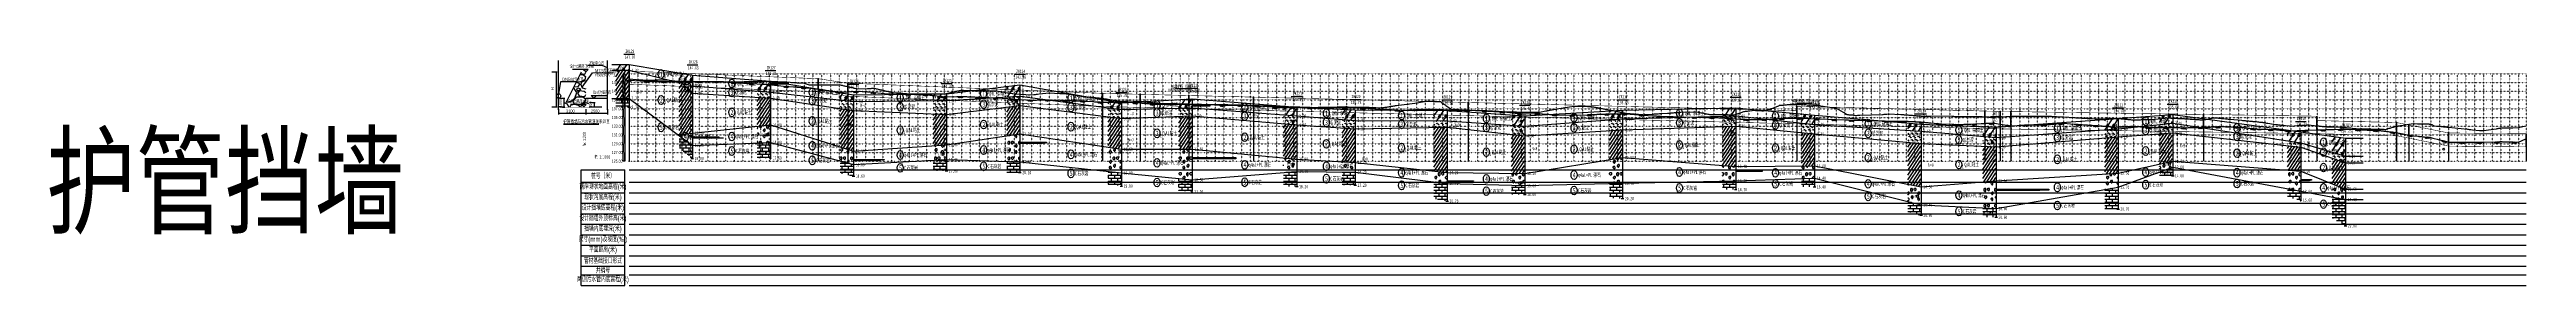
# Model space of a CAD drawing. Extents: x 529262 to 576451, y 2694391 to 2717535.
# Drawn here: x 570894 to 573726, y 2706993 to 2707263 of the extents above; entities that cross this region are included whole.
import ezdxf
from ezdxf.enums import TextEntityAlignment as Align

# ---------------------------------------------------------------- set-up
doc = ezdxf.new("R2010")
doc.units = 0
doc.linetypes.add('DOT', pattern=[6.35, 0, -6.35])
doc.linetypes.add('sx', pattern=[10, 5, 0, 5, 0])
for name, color, linetype in [('GiCAD_PouMian', 7, 'Continuous'), ('GICAD_QUYANG', 7, 'Continuous'), ('GPSCOMMON', 7, 'Continuous'), ('PP-COM', 7, 'Continuous'), ('W-标注', 2, 'Continuous'), ('W-给排水平纵隐藏图层', 3, 'Continuous'), ('地质-原位曲线', 7, 'Continuous'), ('地质-地层符号', 3, 'Continuous'), ('地质-地层线', 7, 'Continuous'), ('地质-地面线', 7, 'Continuous'), ('地质-填充花纹', 4, 'Continuous'), ('地质-文字', 7, 'Continuous'), ('地质-标贯', 7, 'Continuous'), ('地质-钻孔', 7, 'Continuous'), ('文字', 7, 'Continuous'), ('桩号', 7, 'Continuous'), ('纵断_分栏线', 5, 'Continuous'), ('纵断_地面线', 3, 'Continuous'), ('纵断_标注', 2, 'Continuous'), ('纵断_标注_交叉管', 2, 'Continuous'), ('纵断_标注_节点', 2, 'Continuous'), ('纵断_表头', 2, 'Continuous'), ('纵断_设计线', 1, 'Continuous'), ('纵断_高程网格', 8, 'DOT')]:
    doc.layers.add(name, color=color, linetype=linetype)
for name, color, linetype, lineweight in [('纵断污水管', 224, 'Continuous', 60), ('纵断雨水井', 7, 'Continuous', 60), ('纵断雨水管', 152, 'Continuous', 60)]:
    doc.layers.add(name, color=color, linetype=linetype, lineweight=lineweight)
doc.styles.add('JieTuHzTxt', font='smsim.shx', dxfattribs={"width": 0.7, "bigfont": 'smfs.shx'})
doc.styles.add('LZ_FONTS_FS', font='', dxfattribs={"width": 0.7})
doc.styles.add('SEMDI', font='smsim.shx', dxfattribs={"width": 0.75, "bigfont": 'smfs.shx'})
doc.styles.add('SM', font='romang.shx', dxfattribs={"width": 0.8, "bigfont": 'hztxt.shx'})
doc.styles.add('SMEDI', font='smsim.shx', dxfattribs={"width": 0.75, "height": 3.5, "bigfont": 'smfs.shx'})
doc.styles.add('地层编号', font='', dxfattribs={"width": 0.7, "height": 4})
doc.styles.add('宋体', font='', dxfattribs={"width": 0.75})
doc.styles.add('层底标注', font='', dxfattribs={"width": 0.7, "height": 2.5})
doc.styles.add('岩土名称', font='', dxfattribs={"width": 0.7, "height": 3})
doc.styles.add('时代', font='', dxfattribs={"width": 0.7, "height": 3})
doc.styles.add('标贯动探', font='', dxfattribs={"width": 0.7, "height": 2.5})
doc.styles.add('钻孔标注', font='', dxfattribs={"width": 0.7, "height": 2.5})
doc.styles.get('LZ_FONTS_FS').set_extended_font_data('FangSong_GB2312')
doc.styles.get('地层编号').set_extended_font_data('FangSong_GB2312')
doc.styles.get('宋体').set_extended_font_data('SimSun')
doc.styles.get('层底标注').set_extended_font_data('FangSong_GB2312')
doc.styles.get('岩土名称').set_extended_font_data('FangSong_GB2312')
doc.styles.get('时代').set_extended_font_data('FangSong_GB2312')
doc.styles.get('标贯动探').set_extended_font_data('FangSong_GB2312')
doc.styles.get('钻孔标注').set_extended_font_data('FangSong_GB2312')
doc.linetypes.add('bzhjcx', pattern='A,0.001,[2,XX1.shx,S=1,R=0,X=1,Y=0],-2', length=2.001)
doc.dimstyles.new('1：1000', dxfattribs={"dimtxt": 2.5, "dimasz": 0.5, "dimexe": 1, "dimexo": 2, "dimgap": 0.5, "dimtad": 1, "dimdec": 0, "dimdsep": 46, "dimtxsty": 'SM', "dimblk": 'ARCHTICK', "dimcen": 0.1, "dimclrd": 256, "dimclre": 256, "dimclrt": 256, "dimaunit": 1, "dimadec": 0, "dimazin": 0, "dimtfac": 0.666667, "dimtdec": 0, "dimtofl": 0, "dimtmove": 2, "dimatfit": 3, "dimldrblk": 'OBLIQUE', "dimfxl": 2, "dimfxlon": 1, "dimtolj": 1, "dimtzin": 0, "dimlwd": -1, "dimlwe": -1, "dimarcsym": 0})

# ---------------------------------------------------------------- blocks, each defined once
blk = doc.blocks.new('_ArchTick')
at = {"color": 0, "linetype": 'ByBlock', "const_width": 0.4}
blk.add_lwpolyline([(-0.5, -0.5), (0.5, 0.5)], dxfattribs=at)
blk = doc.blocks.new('*D130')
at = {"layer": 'W-给排水平纵隐藏图层', "transparency": 16777216}
for p, q in [((571511.4, 2707202.4), (571517.4, 2707202.4)), ((571516.4, 2707202.4), (571516.4, 2707197.4)), ((571511.4, 2707197.4), (571517.4, 2707197.4))]:
    blk.add_line(p, q, dxfattribs=at)
for p, rotation in [((571516.4, 2707202.4), 90), ((571516.4, 2707197.4), 270)]:
    blk.add_blockref('_ArchTick', p, dxfattribs=dict(at, rotation=rotation))
at = {"layer": 'W-给排水平纵隐藏图层', "transparency": 16777216, "insert": (571512.1, 2707199.9), "char_height": 3.5, "attachment_point": 5, "rotation": 90, "style": 'SEMDI'}
blk.add_mtext('\\A1;500', dxfattribs=at)
blk = doc.blocks.new('_OBLIQUE')
at = {"color": 0, "linetype": 'ByBlock'}
blk.add_line((-0.5, -0.5), (0.5, 0.5), dxfattribs=at)
blk = doc.blocks.new('*D131')
at = {"layer": 'W-给排水平纵隐藏图层', "transparency": 16777216}
for p, q in [((571467.9, 2707237.4), (571473.9, 2707237.4)), ((571472.9, 2707237.4), (571472.9, 2707197.4)), ((571467.9, 2707197.4), (571473.9, 2707197.4))]:
    blk.add_line(p, q, dxfattribs=at)
for p, rotation in [((571472.9, 2707237.4), 90), ((571472.9, 2707197.4), 270)]:
    blk.add_blockref('_ArchTick', p, dxfattribs=dict(at, rotation=rotation))
at = {"layer": 'W-给排水平纵隐藏图层', "transparency": 16777216, "insert": (571468.6, 2707218.1), "char_height": 3.5, "attachment_point": 5, "rotation": 90, "style": 'SEMDI'}
blk.add_mtext('\\A1;H', dxfattribs=at)
blk = doc.blocks.new('*D132')
at = {"layer": 'W-给排水平纵隐藏图层', "transparency": 16777216}
for p, q in [((571506.6, 2707194.7), (571506.6, 2707188.7)), ((571531.6, 2707189.7), (571506.6, 2707189.7)), ((571531.6, 2707194.7), (571531.6, 2707188.7))]:
    blk.add_line(p, q, dxfattribs=at)
at = {"layer": 'W-给排水平纵隐藏图层', "transparency": 16777216, "rotation": 180}
blk.add_blockref('_ArchTick', (571506.6, 2707189.7), dxfattribs=at)
at = {"layer": 'W-给排水平纵隐藏图层', "transparency": 16777216}
blk.add_blockref('_ArchTick', (571531.6, 2707189.7), dxfattribs=at)
at = {"layer": 'W-给排水平纵隐藏图层', "transparency": 16777216, "insert": (571517.4, 2707192.6), "char_height": 3.5, "attachment_point": 5, "style": 'SEMDI'}
blk.add_mtext('\\A1;2500', dxfattribs=at)
blk = doc.blocks.new('*D133')
at = {"layer": 'W-给排水平纵隐藏图层', "transparency": 16777216}
for p, q in [((571475.6, 2707194.7), (571475.6, 2707188.7)), ((571506.6, 2707189.7), (571475.6, 2707189.7)), ((571506.6, 2707194.7), (571506.6, 2707188.7))]:
    blk.add_line(p, q, dxfattribs=at)
at = {"layer": 'W-给排水平纵隐藏图层', "transparency": 16777216, "rotation": 180}
blk.add_blockref('_ArchTick', (571475.6, 2707189.7), dxfattribs=at)
at = {"layer": 'W-给排水平纵隐藏图层', "transparency": 16777216}
blk.add_blockref('_ArchTick', (571506.6, 2707189.7), dxfattribs=at)
at = {"layer": 'W-给排水平纵隐藏图层', "transparency": 16777216, "insert": (571489, 2707192.6), "char_height": 3.5, "attachment_point": 5, "style": 'SEMDI'}
blk.add_mtext('\\A1;3100', dxfattribs=at)
blk = doc.blocks.new('*D134')
at = {"layer": 'W-给排水平纵隐藏图层', "transparency": 16777216}
for p, q in [((571476.7, 2707207.4), (571482.7, 2707207.4)), ((571481.7, 2707207.4), (571481.7, 2707197.4)), ((571476.7, 2707197.4), (571482.7, 2707197.4))]:
    blk.add_line(p, q, dxfattribs=at)
for p, rotation in [((571481.7, 2707207.4), 90), ((571481.7, 2707197.4), 270)]:
    blk.add_blockref('_ArchTick', p, dxfattribs=dict(at, rotation=rotation))
at = {"layer": 'W-给排水平纵隐藏图层', "transparency": 16777216, "insert": (571477.4, 2707201.9), "char_height": 3.5, "attachment_point": 5, "rotation": 90, "style": 'SEMDI'}
blk.add_mtext('\\A1;1000', dxfattribs=at)
blk = doc.blocks.new('护管挡墙_zdbt')
at = {"color": 0, "linetype": 'ByBlock', "lineweight": -2}
for p, q in [((-50, 0), (0, 0)), ((-50, -132), (-50, 0)), ((0, -132), (0, 0)), ((-50, -14), (0, -14)), ((-50, -26), (0, -26)), ((-50, -38), (0, -38)), ((-50, -50), (0, -50)), ((-50, -62), (0, -62)), ((-50, -74), (0, -74)), ((-50, -86), (0, -86)), ((-50, -98), (0, -98)), ((-50, -110), (0, -110)), ((-50, -120), (0, -120)), ((-50, -132), (0, -132))]:
    blk.add_line(p, q, dxfattribs=at)
at = {"color": 0, "linetype": 'ByBlock', "lineweight": -2, "char_height": 6, "attachment_point": 5, "style": 'JieTuHzTxt'}
for s, insert in [('两岸现状地面高程(米)', (-25, -20)), ('现状沟底高程(米)', (-25, -32)), ('桩号（米）', (-25, -7)), ('设计挡墙外顶标高(米)', (-25, -56)), ('设计挡墙底高程(米)', (-25, -44)), ('尺寸(mm)及坡度(‰)', (-25, -80)), ('挡墙内底埋深(米)', (-25, -68)), ('管材基础接口形式', (-25, -104)), ('平面距离(米)', (-25, -92)), ('井编号', (-25, -115)), ('两侧污水管内底高程(米)', (-25, -126))]:
    blk.add_mtext(s, dxfattribs=dict(at, insert=insert))
blk = doc.blocks.new('VSDesignLineBlock')
at = {"color": 0, "linetype": 'Continuous'}
for p, q in [((-1.5, 0), (-3, -1.5)), ((-0.8, 0), (-2.2, -1.5)), ((0, 0), (-1.5, -1.5)), ((0, 0), (1.5, -1.5)), ((1.5, 0), (0.8, -0.8)), ((2.2, 0), (1.1, -1.1)), ((3, 0), (1.5, -1.5)), ((-1, -1), (-0.5, -1.5)), ((-0.5, -0.5), (0.5, -1.5))]:
    blk.add_line(p, q, dxfattribs=at)
blk = doc.blocks.new('A$C08401F54')
at = {"layer": 'GiCAD_PouMian'}
h = blk.add_hatch(color=8, dxfattribs=at)
edge = h.paths.add_edge_path()
edge.add_arc((68.2, -20), 1, 0, 360)
h = blk.add_hatch(color=8, dxfattribs=at)
edge = h.paths.add_edge_path()
edge.add_arc((442.8, -27.8), 1, 0, 360)
h = blk.add_hatch(color=8, dxfattribs=at)
edge = h.paths.add_edge_path()
edge.add_arc((252.3, -45.4), 1, 0, 360)
h = blk.add_hatch(color=8, dxfattribs=at)
edge = h.paths.add_edge_path()
edge.add_arc((759.2, -43.4), 1, 0, 360)
h = blk.add_hatch(color=8, dxfattribs=at)
edge = h.paths.add_edge_path()
edge.add_arc((1020, -50.7), 1, 0, 360)
h = blk.add_hatch(color=8, dxfattribs=at)
edge = h.paths.add_edge_path()
edge.add_arc((1261.1, -51.3), 1, 0, 360)
h = blk.add_hatch(color=8, dxfattribs=at)
edge = h.paths.add_edge_path()
edge.add_arc((1558.8, -59.4), 1, 0, 360)
h = blk.add_hatch(color=8, dxfattribs=at)
edge = h.paths.add_edge_path()
edge.add_arc((1958.4, -73.6), 1, 0, 360)
at = {"color": 8}
blk.add_solid([(1558.3, -114.4), (1558.3, -112.4), (1559.3, -114.4), (1559.3, -112.4)], dxfattribs=at)
at = {"layer": 'GICAD_QUYANG', "color": 8}
for centre in [(68.2, -20), (442.8, -27.8), (157.5, -53.4), (252.3, -45.4), (759.2, -43.4), (1020, -43), (1020, -50.7), (1261.1, -51.3), (358.8, -68.2), (759.2, -75.8), (1558.8, -59.4), (1760.8, -75.8), (1958.4, -73.6), (1020, -90), (1473.1, -100.2)]:
    blk.add_circle(centre, 1, dxfattribs=at)
at = {"layer": '地质-原位曲线', "color": 8, "linetype": 'Continuous'}
for p, q in [((161.6, -13.9), (181.6, -13.9)), ((181.6, -14.9), (161.6, -14.9)), ((181.6, -13.9), (181.6, -14.2)), ((181.6, -14.2), (181.6, -14.5)), ((181.6, -14.5), (181.6, -14.9)), ((643.7, -30.7), (663.7, -30.7)), ((663.7, -31.7), (643.7, -31.7)), ((663.7, -30.7), (663.7, -31)), ((663.7, -31), (663.7, -31.4)), ((663.7, -31.4), (663.7, -31.7)), ((72.4, -55.1), (102.4, -55.1)), ((107.4, -56.1), (72.4, -56.1)), ((102.4, -55.1), (102.4, -55.5)), ((102.4, -55.5), (102.4, -55.8)), ((102.4, -55.8), (107.4, -55.8)), ((107.4, -55.8), (107.4, -56.1)), ((256.5, -72.2), (291.5, -72.2)), ((286.5, -73.2), (256.5, -73.2)), ((291.5, -72.6), (286.5, -72.6)), ((286.5, -72.6), (286.5, -72.9)), ((286.5, -72.9), (286.5, -73.2)), ((291.5, -72.2), (291.5, -72.6)), ((447, -59), (477, -59)), ((472, -60), (447, -60)), ((477, -59.6), (472, -59.6)), ((472, -59.6), (472, -60)), ((477, -59), (477, -59.3)), ((477, -59.3), (477, -59.6)), ((643.7, -70.7), (693.7, -70.7)), ((693.7, -71.7), (643.7, -71.7)), ((693.7, -70.7), (693.7, -71)), ((693.7, -71), (693.7, -71.4)), ((693.7, -71.4), (693.7, -71.7)), ((935.4, -88.6), (965.4, -88.6)), ((965.4, -89.6), (935.4, -89.6)), ((965.4, -88.9), (960.4, -88.9)), ((960.4, -88.9), (960.4, -89.2)), ((960.4, -89.2), (965.4, -89.2)), ((965.4, -88.6), (965.4, -88.9)), ((965.4, -89.2), (965.4, -89.6)), ((1265.2, -80.5), (1290.2, -80.5)), ((1295.2, -81.5), (1265.2, -81.5)), ((1290.2, -80.5), (1290.2, -80.8)), ((1290.2, -80.8), (1295.2, -80.8)), ((1295.2, -80.8), (1295.2, -81.1)), ((1295.2, -81.1), (1295.2, -81.5)), ((1911.3, -87.5), (1923.3, -87.5)), ((1921.3, -88.5), (1911.3, -88.5)), ((1923.3, -87.9), (1921.3, -87.9)), ((1921.3, -87.9), (1921.3, -88.2)), ((1921.3, -88.2), (1921.3, -88.5)), ((1923.3, -87.5), (1923.3, -87.9)), ((1563, -94.9), (1623, -94.9)), ((1613, -95.9), (1563, -95.9)), ((1623, -95.6), (1613, -95.6)), ((1613, -95.6), (1613, -95.9)), ((1623, -94.9), (1623, -95.3)), ((1623, -95.3), (1623, -95.6))]:
    blk.add_line(p, q, dxfattribs=at)
at = {"layer": '地质-地层符号', "color": 8, "linetype": 'Continuous'}
for centre in [(36.5, -7.2), (66.9, -16.6), (117.3, -14.4), (117.3, -21.1), (209.3, -21.1), (405.2, -22.2), (36.5, -26.9), (117.3, -36.3), (209.3, -27.4), (309.9, -25.2), (309.9, -32.1), (405.2, -30.1), (505.1, -25.6), (505.1, -32.5), (603.5, -30.6), (603.5, -36.8), (703.8, -32.6), (703.8, -39.2), (797.1, -37), (883.1, -38.7), (980, -40.9), (1080.3, -40.5), (1200.8, -37), (1310.6, -39), (36.5, -47.7), (64.1, -54.9), (117.3, -54.7), (209.3, -43), (309.9, -49.9), (405.2, -45.6), (505.1, -47.3), (603.5, -52.3), (703.8, -55.3), (797.1, -44), (883.1, -45.4), (980, -47.9), (1080.3, -48.1), (1200.8, -44.3), (1310.6, -46), (1416.6, -45), (1416.6, -52.3), (1520.3, -49.8), (1520.3, -57.3), (1632.9, -48.3), (1632.9, -55.5), (1733.9, -43.1), (1733.9, -50.1), (1838.3, -48.3), (1838.3, -54.7), (1937.2, -59.1), (117.3, -65.8), (209.3, -61.8), (209.3, -72.9), (309.9, -68.9), (309.9, -78.6), (405.2, -65), (405.2, -77.4), (505.1, -68.4), (603.5, -74.8), (703.8, -76.3), (797.1, -60.3), (797.1, -77.4), (883.1, -63.3), (980, -66.7), (1080.3, -64.4), (1200.8, -61.2), (1310.6, -63.5), (1416.6, -70.8), (1520.3, -76.1), (1632.9, -72.2), (1733.9, -65.8), (1838.3, -67.4), (1937.2, -66.7), (1937.2, -78.4), (505.1, -82.8), (603.5, -89.8), (703.8, -89.6), (797.1, -86.9), (883.1, -82.3), (883.1, -92), (980, -87), (980, -96.4), (1080.3, -84.1), (1080.3, -95.9), (1200.8, -81.8), (1200.8, -94), (1310.6, -82.4), (1310.6, -90.8), (1416.6, -90.8), (1632.9, -93.5), (1733.9, -81.9), (1733.9, -91.5), (1838.3, -82.3), (1838.3, -90.6), (1937.2, -93.8), (1416.6, -100.3), (1520.3, -99.5), (1520.3, -111.8), (1632.9, -107.3), (1937.2, -106.3)]:
    blk.add_ellipse(centre, major_axis=(0, 3.38), ratio=1, dxfattribs=at)
at = {"layer": '地质-地层线', "color": 8}
for p, q in [((-20, -4.3), (0, -4.3)), ((0, -4.3), (72.2, -16.1)), ((60.9, -14.3), (72.2, -21.8)), ((72.2, -16.1), (161.5, -20.9)), ((72.2, -21.8), (161.5, -25.5)), ((161.5, -20.9), (256.3, -28.2)), ((161.5, -25.5), (256.3, -34.9)), ((256.3, -28.2), (362.8, -27.3)), ((256.3, -34.9), (362.8, -38)), ((362.8, -27.3), (446.8, -24)), ((362.8, -38), (446.8, -31)), ((446.8, -24), (562.7, -34.1)), ((446.8, -31), (562.7, -41.1)), ((562.7, -34.1), (643.5, -33)), ((643.5, -33), (763.2, -38.9)), ((55.2, -53.1), (72.2, -52.1)), ((72.2, -52.1), (161.5, -45.9)), ((161.5, -45.9), (256.3, -65.9)), ((362.8, -61), (446.8, -52.6)), ((446.8, -52.6), (562.7, -64.5)), ((562.7, -41.1), (643.5, -39)), ((643.5, -39), (763.2, -45.9)), ((763.2, -38.9), (830.2, -42.5)), ((763.2, -45.9), (830.2, -48.8)), ((830.2, -42.5), (935.2, -42.9)), ((830.2, -48.8), (935.2, -47.6)), ((935.2, -42.9), (1024, -46.9)), ((935.2, -47.6), (1024, -54.2)), ((1024, -46.9), (1135.8, -41.4)), ((1024, -54.2), (1135.8, -49.7)), ((1135.8, -41.4), (1265.1, -39.1)), ((1135.8, -49.7), (1265.1, -46.8)), ((1265.1, -39.1), (1355.3, -45.5)), ((1265.1, -46.8), (1355.3, -52.8)), ((1355.3, -45.5), (1477.1, -50.7)), ((1355.3, -52.8), (1477.1, -60.1)), ((1477.1, -50.7), (1562.8, -55.6)), ((1562.8, -55.6), (1702.3, -49)), ((1562.8, -62.6), (1702.3, -55)), ((1702.3, -49), (1764.8, -44.6)), ((1702.3, -55), (1764.8, -52)), ((1764.8, -44.6), (1911.2, -59.5)), ((1764.8, -52), (1911.2, -62.9)), ((256.3, -65.9), (362.8, -61)), ((562.7, -64.5), (643.5, -64.4)), ((643.5, -64.4), (763.2, -71.9)), ((763.2, -71.9), (830.2, -74.5)), ((830.2, -74.5), (935.2, -82.2)), ((1024, -82.9), (1135.8, -70.7)), ((1135.8, -70.7), (1265.1, -77.5)), ((1477.1, -60.1), (1562.8, -62.6)), ((1702.3, -82.6), (1764.8, -73.6)), ((1764.8, -73.6), (1911.2, -81.2)), ((1911.2, -59.5), (1962.4, -69.8)), ((1911.2, -62.9), (1962.4, -74.8)), ((1962.4, -69.8), (1982.4, -69.8)), ((1962.4, -74.8), (1982.4, -74.8)), ((935.2, -82.2), (1024, -82.9)), ((1265.1, -77.5), (1355.3, -77.1)), ((1355.3, -77.1), (1477.1, -93.1)), ((1477.1, -93.1), (1562.8, -88.6)), ((1562.8, -88.6), (1702.3, -82.6)), ((1911.2, -81.2), (1962.4, -94.8)), ((1962.4, -94.8), (1982.4, -94.8))]:
    blk.add_line(p, q, dxfattribs=at)
at = {"layer": '地质-地层线', "color": 8, "linetype": 'bzhjcx'}
for p, q in [((-20, -25.7), (0, -25.7)), ((0, -25.7), (72.2, -61.5)), ((72.2, -61.5), (161.5, -59.2)), ((161.5, -59.2), (256.3, -76.2)), ((256.3, -76.2), (362.8, -72.3)), ((362.8, -72.3), (446.8, -74)), ((446.8, -74), (562.7, -82.5)), ((562.7, -82.5), (643.5, -87.7)), ((643.5, -87.7), (763.2, -81.3)), ((763.2, -81.3), (830.2, -81.8)), ((830.2, -81.8), (935.2, -90.6)), ((935.2, -90.6), (1024, -92.2)), ((1024, -92.2), (1135.8, -90.4)), ((1135.8, -90.4), (1265.1, -88.5)), ((1265.1, -88.5), (1355.3, -86.5)), ((1355.3, -86.5), (1477.1, -106.7)), ((1562.8, -109.6), (1702.3, -93.3)), ((1702.3, -93.3), (1764.8, -78)), ((1764.8, -78), (1911.2, -96.5)), ((1477.1, -106.7), (1562.8, -109.6)), ((1911.2, -96.5), (1962.4, -102.8)), ((1962.4, -102.8), (1982.4, -102.8))]:
    blk.add_line(p, q, dxfattribs=at)
at = {"layer": '地质-地面线', "color": 8, "linetype": 'Continuous'}
for p, q in [((-20, 0), (0, 0)), ((0, 0), (72.2, -8.1)), ((72.2, -8.1), (161.5, -12.5)), ((161.5, -12.5), (256.3, -22.9)), ((362.8, -22.3), (446.8, -15.3)), ((446.8, -15.3), (562.7, -29.1)), ((256.3, -22.9), (362.8, -22.3)), ((562.7, -29.1), (643.5, -26)), ((643.5, -26), (763.2, -32.3)), ((763.2, -32.3), (830.2, -34.5)), ((830.2, -34.5), (935.2, -34.9)), ((935.2, -34.9), (1024, -38.9)), ((1024, -38.9), (1135.8, -34.7)), ((1135.8, -34.7), (1265.1, -32.8)), ((1265.1, -32.8), (1355.3, -38.5)), ((1355.3, -38.5), (1477.1, -45.4)), ((1477.1, -45.4), (1562.8, -47.6)), ((1562.8, -47.6), (1702.3, -41)), ((1702.3, -41), (1764.8, -38)), ((1764.8, -38), (1911.2, -51.2)), ((1911.2, -51.2), (1962.4, -56.1)), ((1962.4, -56.1), (1982.4, -56.1))]:
    blk.add_line(p, q, dxfattribs=at)
at = {"layer": '地质-填充花纹', "color": 8, "linetype": 'Continuous'}
for p, q in [((-15.2, -9.2), (-10.3, -4.3)), ((-15.2, -12.7), (-6.8, -4.3)), ((-15.2, -16.2), (-3.3, -4.3)), ((-15.2, -19.8), (-0.2, -4.8)), ((-15.2, -23.3), (-0.2, -8.3)), ((-14, -25.7), (-0.2, -11.8)), ((-13.9, -4.3), (-9.5, 0)), ((-10.4, -25.7), (-0.2, -15.4)), ((-7.3, -4.3), (-8, -3.7)), ((-6.3, -4.3), (-7.5, -3.2)), ((-5.3, -4.3), (-7, -2.7)), ((-6.8, -4.3), (-2.5, 0)), ((-0.3, -4.3), (-1, -3.7)), ((-0.2, -3.5), (-0.5, -3.2)), ((57.1, -11.2), (61.3, -6.9)), ((58.5, -11.6), (57.1, -10.2)), ((58, -12.1), (57.1, -11.2)), ((57.5, -12.6), (57.1, -12.2)), ((57.1, -14.7), (58, -13.8)), ((57.1, -18.2), (61, -14.4)), ((57.1, -21.8), (63.1, -15.8)), ((57.1, -25.3), (65.2, -17.2)), ((57.1, -28.8), (67.4, -18.6)), ((61, -14.3), (67.7, -7.6)), ((64.5, -12.6), (62.7, -10.8)), ((63.1, -15), (63.5, -14.7)), ((65, -12.1), (63.2, -10.3)), ((65.5, -11.6), (63.7, -9.8)), ((64.5, -14.9), (65.1, -15.5)), ((65.1, -15.5), (65.6, -15.5)), ((65.6, -15.5), (66, -15.1)), ((65.7, -17.5), (66.1, -17)), ((66.1, -17), (66.6, -17)), ((66.6, -17), (67.6, -18)), ((67.1, -15.3), (72.1, -10.3)), ((67.6, -18), (68.1, -18)), ((68.1, -18), (68.6, -17.5)), ((71.6, -12.6), (69.8, -10.8)), ((72.1, -12.1), (70.3, -10.3)), ((70.6, -17.5), (71.1, -17)), ((72.1, -11.1), (70.8, -9.8)), ((71.1, -17), (71.6, -17)), ((71.6, -17), (72.1, -17.5)), ((146.3, -13.8), (148.3, -11.9)), ((147.2, -20.1), (155, -12.2)), ((149.4, -19.6), (147.6, -17.9)), ((149.9, -19.1), (148.1, -17.4)), ((149.3, -12.6), (148.6, -11.9)), ((150.4, -18.6), (148.6, -16.9)), ((149.8, -12.1), (149.7, -11.9)), ((153.9, -20.5), (161.3, -13)), ((156.4, -19.6), (154.6, -17.9)), ((156.9, -19.1), (155.1, -17.4)), ((157.4, -18.6), (155.6, -16.9)), ((156.4, -12.6), (156.2, -12.3)), ((431.7, -18.4), (433.7, -16.4)), ((433.2, -18.6), (431.7, -17.1)), ((432.7, -19.1), (431.7, -18.1)), ((432.6, -24.5), (441.4, -15.7)), ((439.2, -19.6), (437.5, -17.9)), ((439.7, -19.1), (438, -17.4)), ((440.2, -18.6), (438.5, -16.9)), ((440, -24.2), (446.7, -17.6)), ((446.4, -19.6), (444.6, -17.9)), ((446.7, -18.9), (445.1, -17.4)), ((446.7, -17.9), (445.6, -16.9)), ((-15.2, -26.7), (-0.2, -26.7)), ((-15.2, -29), (-0.2, -29)), ((-15.2, -31.3), (-0.2, -31.3)), ((-8.4, -29), (-8.4, -26.7)), ((-8.4, -32.3), (-8.4, -31.3)), ((-6.9, -25.7), (-0.2, -18.9)), ((-4.9, -26.7), (-4.9, -25.7)), ((-4.9, -31.3), (-4.9, -29)), ((-3.4, -25.7), (-0.2, -22.4)), ((-1.4, -29), (-1.4, -26.7)), ((-1.4, -32.3), (-1.4, -31.3)), ((57.1, -32.4), (69.5, -20)), ((57.1, -35.9), (71.6, -21.4)), ((57.1, -39.4), (72.1, -24.4)), ((57.1, -43), (72.1, -28)), ((57.1, -46.5), (72.1, -31.5)), ((57.1, -50.1), (72.1, -35.1)), ((68.8, -19.5), (69.1, -19.5)), ((69.1, -19.5), (69.8, -20.2)), ((70.3, -20.5), (70.6, -20.5)), ((70.6, -20.5), (71.1, -20)), ((146.3, -22), (146.6, -22)), ((146.3, -28), (149.3, -25)), ((146.3, -31.5), (152.7, -25.2)), ((146.3, -35), (156.1, -25.3)), ((146.3, -38.6), (159.5, -25.4)), ((146.3, -42.1), (161.3, -27.1)), ((146.3, -45.7), (161.3, -30.7)), ((146.6, -22), (147.6, -23)), ((147.6, -23), (148.1, -23)), ((148.1, -23), (148.6, -22.5)), ((148.2, -25), (148.6, -24.5)), ((148.6, -24.5), (149.1, -24.5)), ((148.8, -46.8), (161.3, -34.2)), ((149.1, -24.5), (149.6, -25)), ((149.8, -20.2), (150.1, -20.5)), ((150.1, -20.5), (150.6, -20.5)), ((150.6, -20.5), (150.9, -20.3)), ((150.6, -22.5), (151.1, -22)), ((151.1, -22), (151.6, -22)), ((151.1, -25.1), (151.1, -25)), ((151.6, -22), (152.6, -23)), ((152.6, -23), (153.1, -23)), ((152.6, -46.5), (161.3, -37.7)), ((153.1, -23), (153.6, -22.5)), ((153.1, -25), (153.6, -24.5)), ((153.6, -24.5), (154.1, -24.5)), ((154.1, -24.5), (154.8, -25.2)), ((155.1, -20.5), (155.1, -20.5)), ((155.1, -20.5), (155.3, -20.5)), ((155.6, -22.5), (156.1, -22)), ((155.9, -25.3), (156.1, -25)), ((156.1, -22), (156.6, -22)), ((156.6, -22), (157.6, -23)), ((157.6, -23), (158.1, -23)), ((158.1, -23), (158.6, -22.5)), ((158.1, -25), (158.6, -24.5)), ((158.6, -24.5), (159.1, -24.5)), ((159.1, -24.5), (160.1, -25.5)), ((160.6, -20.8), (161.3, -20)), ((160.6, -22.5), (161.1, -22)), ((160.7, -25.5), (161.1, -25)), ((161.1, -22), (161.3, -22)), ((241.2, -25.1), (244.6, -21.6)), ((242.3, -25.7), (241.2, -24.6)), ((241.8, -26.2), (241.2, -25.6)), ((241.3, -26.7), (241.2, -26.6)), ((241.2, -32), (241.6, -32)), ((241.2, -35.7), (243.3, -33.6)), ((241.2, -39.2), (246.5, -33.9)), ((241.2, -42.8), (249.7, -34.2)), ((241.2, -46.3), (252.9, -34.5)), ((241.2, -49.8), (256.1, -34.9)), ((241.6, -32), (242.6, -33)), ((241.7, -27.1), (242.6, -28)), ((242.6, -28), (243.1, -28)), ((242.6, -33), (243.1, -33)), ((243.1, -28), (243.6, -27.5)), ((243.1, -30), (243.6, -29.5)), ((243.1, -33), (243.6, -32.5)), ((243.6, -29.5), (244.1, -29.5)), ((244.1, -29.5), (245.1, -30.5)), ((245.1, -30.5), (245.6, -30.5)), ((245.6, -27.5), (245.8, -27.4)), ((245.6, -30.5), (246.1, -30)), ((245.6, -32.5), (246.1, -32)), ((245.9, -27.4), (251, -22.3)), ((246.1, -32), (246.6, -32)), ((248.3, -26.7), (246.5, -24.9)), ((246.6, -32), (247.6, -33)), ((248.8, -26.2), (247, -24.4)), ((247.1, -27.5), (247.6, -28)), ((249.3, -25.7), (247.5, -23.9)), ((247.6, -28), (248.1, -28)), ((247.6, -33), (248.1, -33)), ((248.1, -28), (248.6, -27.6)), ((248.1, -30), (248.6, -29.5)), ((248.1, -33), (248.6, -32.5)), ((248.6, -29.5), (249.1, -29.5)), ((249.1, -29.5), (250.1, -30.5)), ((250.1, -30.5), (250.6, -30.5)), ((250.6, -30.5), (251.1, -30)), ((250.6, -32.5), (251.1, -32)), ((251.1, -32), (251.6, -32)), ((251.6, -32), (252.6, -33)), ((252.5, -27.9), (256.2, -24.2)), ((252.5, -27.9), (252.6, -28)), ((252.6, -28), (253.1, -28)), ((252.6, -33), (253.1, -33)), ((253.1, -28), (253.2, -28)), ((253.1, -30), (253.6, -29.5)), ((253.1, -33), (253.6, -32.5)), ((253.6, -29.5), (254.1, -29.5)), ((253.6, -34.6), (253.6, -34.5)), ((253.6, -34.5), (254.1, -34.5)), ((255.4, -26.7), (253.7, -24.9)), ((254.1, -29.5), (255.1, -30.5)), ((254.1, -34.5), (254.3, -34.7)), ((255.9, -26.2), (254.2, -24.4)), ((256.2, -25.4), (254.7, -23.9)), ((255.1, -30.5), (255.6, -30.5)), ((255.6, -30.5), (256.1, -30)), ((255.6, -32.5), (256.1, -32)), ((256.1, -32), (256.2, -32)), ((347.7, -24.7), (349.9, -22.4)), ((348.3, -25.7), (347.7, -25.1)), ((347.8, -26.2), (347.7, -26.1)), ((347.7, -28), (348.1, -28)), ((347.7, -33), (348.1, -33)), ((347.7, -38.8), (348.9, -37.6)), ((347.7, -42.3), (352.3, -37.7)), ((348.1, -28), (348.6, -27.5)), ((348.1, -30), (348.6, -29.5)), ((348.1, -33), (348.6, -32.5)), ((348.1, -35), (348.6, -34.5)), ((348.6, -29.5), (349.1, -29.5)), ((348.6, -34.5), (349.1, -34.5)), ((348.6, -37.6), (348.6, -37.5)), ((349.1, -29.5), (350.1, -30.5)), ((349.1, -34.5), (350.1, -35.5)), ((350.1, -30.5), (350.6, -30.5)), ((350.1, -35.5), (350.6, -35.5)), ((350.6, -27.5), (350.8, -27.4)), ((350.6, -30.5), (351.1, -30)), ((350.6, -32.5), (351.1, -32)), ((350.6, -35.5), (351.1, -35)), ((350.6, -37.5), (351.1, -37)), ((351.1, -32), (351.6, -32)), ((351.1, -37), (351.6, -37)), ((351.6, -32), (352.6, -33)), ((351.6, -37), (352.3, -37.7)), ((352, -27.4), (357, -22.4)), ((352, -27.4), (352.6, -28)), ((352.6, -28), (353.1, -28)), ((352.6, -33), (353.1, -33)), ((354.4, -26.7), (352.7, -24.9)), ((353.1, -28), (353.6, -27.5)), ((353.1, -30), (353.6, -29.5)), ((353.1, -33), (353.6, -32.5)), ((353.1, -35), (353.6, -34.5)), ((354.9, -26.2), (353.2, -24.4)), ((353.5, -37.7), (353.6, -37.5)), ((353.6, -29.5), (354.1, -29.5)), ((353.6, -34.5), (354.1, -34.5)), ((355.4, -25.7), (353.7, -23.9)), ((354.1, -29.5), (355.1, -30.5)), ((354.1, -34.5), (355.1, -35.5)), ((355.1, -30.5), (355.6, -30.5)), ((355.1, -35.5), (355.6, -35.5)), ((355.6, -27.5), (355.8, -27.4)), ((355.6, -30.5), (356.1, -30)), ((355.6, -32.5), (356.1, -32)), ((355.6, -35.5), (356.1, -35)), ((355.6, -37.5), (356.1, -37)), ((356.1, -32), (356.6, -32)), ((356.1, -37), (356.6, -37)), ((356.6, -32), (357.6, -33)), ((356.6, -37), (357.4, -37.8)), ((357, -27.4), (357.6, -28)), ((357.6, -28), (358.1, -28)), ((357.6, -33), (358.1, -33)), ((358.1, -28), (358.6, -27.5)), ((358.1, -30), (358.6, -29.5)), ((358.1, -33), (358.6, -32.5)), ((358.1, -35), (358.6, -34.5)), ((358.3, -37.9), (358.6, -37.5)), ((358.6, -29.5), (359.1, -29.5)), ((358.6, -34.5), (359.1, -34.5)), ((359.1, -27.4), (362.7, -23.8)), ((359.1, -29.5), (360.1, -30.5)), ((359.1, -34.5), (360.1, -35.5)), ((361.4, -26.7), (359.7, -24.9)), ((360.1, -30.5), (360.6, -30.5)), ((360.1, -35.5), (360.6, -35.5)), ((361.9, -26.2), (360.2, -24.4)), ((360.6, -27.5), (360.8, -27.3)), ((360.6, -30.5), (361.1, -30)), ((360.6, -32.5), (361.1, -32)), ((360.6, -35.5), (361.1, -35)), ((360.6, -37.5), (361.1, -37)), ((362.4, -25.7), (360.7, -23.9)), ((361.1, -32), (361.6, -32)), ((361.1, -37), (361.6, -37)), ((361.6, -32), (362.6, -33)), ((361.6, -37), (362.6, -38)), ((361.9, -27.3), (362.6, -28)), ((362.6, -28), (362.7, -28)), ((362.6, -33), (362.7, -33)), ((432.2, -19.6), (431.7, -19.1)), ((432, -24.5), (431.7, -24.2)), ((431.7, -27.1), (432.6, -28)), ((431.7, -43.2), (443.6, -31.2)), ((431.7, -39.7), (439.8, -31.5)), ((431.7, -46.7), (446.7, -31.7)), ((431.7, -36.1), (435.9, -31.9)), ((431.7, -32.1), (431.8, -32.2)), ((431.7, -32.6), (432, -32.2)), ((431.7, -50.3), (446.7, -35.3)), ((432.6, -28), (433.1, -28)), ((433.1, -25), (433.6, -24.5)), ((433.1, -28), (433.6, -27.5)), ((433.1, -30), (433.6, -29.5)), ((433.6, -24.5), (434.1, -24.5)), ((433.6, -29.5), (434.1, -29.5)), ((434.1, -24.5), (435.1, -25.5)), ((434.1, -29.5), (435.1, -30.5)), ((435.1, -25.5), (435.6, -25.5)), ((435.1, -30.5), (435.6, -30.5)), ((435.6, -25.5), (436.1, -25)), ((435.6, -27.5), (436.1, -27)), ((435.6, -30.5), (436.1, -30)), ((436.1, -27), (436.6, -27)), ((436.6, -27), (437.6, -28)), ((437.6, -28), (438.1, -28)), ((438.1, -25), (438.6, -24.5)), ((438.1, -28), (438.6, -27.5)), ((438.1, -30), (438.6, -29.5)), ((438.9, -24.3), (438.5, -23.9)), ((438.6, -24.5), (439.1, -24.5)), ((438.6, -29.5), (439.1, -29.5)), ((439.1, -24.5), (440.1, -25.5)), ((439.1, -29.5), (440.1, -30.5)), ((440.1, -25.5), (440.6, -25.5)), ((440.1, -30.5), (440.6, -30.5)), ((440.6, -25.5), (441.1, -25)), ((440.6, -27.5), (441.1, -27)), ((440.6, -30.5), (441.1, -30)), ((441.1, -27), (441.6, -27)), ((441.6, -27), (442.6, -28)), ((442.6, -28), (443.1, -28)), ((443.1, -25), (443.6, -24.5)), ((443.1, -28), (443.6, -27.5)), ((443.1, -30), (443.6, -29.5)), ((443.6, -24.5), (444.1, -24.5)), ((443.6, -29.5), (444.1, -29.5)), ((444.1, -24.5), (445.1, -25.5)), ((444.1, -29.5), (445.1, -30.5)), ((445.1, -25.5), (445.6, -25.5)), ((445.1, -30.5), (445.6, -30.5)), ((445.6, -24), (445.5, -23.9)), ((445.6, -25.5), (446.1, -25)), ((445.6, -27.5), (446.1, -27)), ((445.6, -30.5), (446.1, -30)), ((446.1, -27), (446.6, -27)), ((446.6, -27), (446.7, -27.1)), ((547.6, -29.8), (549.8, -27.6)), ((547.6, -33), (547.6, -33)), ((547.6, -33), (548.1, -33)), ((548.1, -33), (548.3, -32.9)), ((548.1, -35), (548.6, -34.5)), ((548.1, -38), (548.6, -37.5)), ((548.6, -34.5), (549.1, -34.5)), ((549.1, -34.5), (550.1, -35.5)), ((550.1, -35.5), (550.6, -35.5)), ((551.8, -33.2), (550.6, -32)), ((550.6, -35.5), (551.1, -35)), ((550.6, -37.5), (551.1, -37)), ((552.9, -33.3), (551.1, -31.5)), ((551.1, -37), (551.6, -37)), ((551.3, -33.1), (556.1, -28.3)), ((553.4, -32.8), (551.6, -31)), ((551.6, -37), (552.6, -38)), ((553.1, -35), (553.6, -34.5)), ((553.1, -38), (553.6, -37.5)), ((553.6, -34.5), (554.1, -34.5)), ((554.1, -34.5), (555.1, -35.5)), ((555.1, -35.5), (555.6, -35.5)), ((555.6, -35.5), (556.1, -35)), ((555.6, -37.5), (556.1, -37)), ((556.1, -37), (556.6, -37)), ((556.6, -37), (557.6, -38)), ((559.5, -33.8), (557.7, -32)), ((557.8, -33.7), (562.4, -29.1)), ((558.1, -35), (558.6, -34.5)), ((558.1, -38), (558.6, -37.5)), ((560, -33.3), (558.2, -31.5)), ((558.6, -34.5), (559.1, -34.5)), ((560.5, -32.8), (558.7, -31)), ((559.1, -34.5), (560.1, -35.5)), ((560.1, -35.5), (560.6, -35.5)), ((560.6, -35.5), (561.1, -35)), ((560.6, -37.5), (561.1, -37)), ((561.1, -37), (561.6, -37)), ((561.6, -37), (562.6, -38)), ((628.4, -26.8), (628.5, -26.6)), ((629.7, -33.2), (628.4, -32)), ((628.4, -34.8), (628.6, -34.5)), ((628.4, -37.8), (628.6, -37.5)), ((628.6, -34.5), (629.1, -34.5)), ((630.7, -33.2), (628.9, -31.5)), ((629, -33.2), (635.9, -26.3)), ((629.1, -34.5), (630.1, -35.5)), ((631.2, -32.8), (629.4, -31)), ((630.1, -26.7), (630, -26.6)), ((630.1, -35.5), (630.6, -35.5)), ((630.6, -35.5), (631.1, -35)), ((630.6, -37.5), (631.1, -37)), ((631.1, -37), (631.6, -37)), ((631.6, -37), (632.6, -38)), ((633.1, -35), (633.6, -34.5)), ((633.1, -38), (633.6, -37.5)), ((633.6, -34.5), (634.1, -34.5)), ((634.1, -34.5), (635.1, -35.5)), ((635.1, -35.5), (635.6, -35.5)), ((636.6, -33.1), (635.4, -32)), ((635.6, -35.5), (636.1, -35)), ((635.6, -37.5), (636.1, -37)), ((637.6, -33.1), (635.9, -31.5)), ((636.1, -37), (636.6, -37)), ((636.2, -33.1), (643.3, -26)), ((638.2, -32.8), (636.4, -31)), ((636.6, -37), (637.6, -38)), ((637.3, -26.7), (636.9, -26.3)), ((638.1, -35), (638.6, -34.5)), ((638.1, -38), (638.6, -37.5)), ((638.6, -34.5), (639.1, -34.5)), ((639.1, -34.5), (640.1, -35.5)), ((640.1, -35.5), (640.6, -35.5)), ((640.6, -35.5), (641.1, -35)), ((640.6, -37.5), (641.1, -37)), ((641.1, -37), (641.6, -37)), ((641.6, -37), (642.6, -38)), ((643.4, -32.8), (642.6, -32)), ((643.4, -31.8), (643.1, -31.5)), ((643.1, -35), (643.4, -34.8)), ((643.3, -33), (643.4, -33)), ((748.1, -34.4), (750.8, -31.6)), ((750.3, -33.8), (748.6, -32)), ((750.8, -33.3), (749.1, -31.5)), ((751.3, -32.8), (750.2, -31.6)), ((751.2, -38.3), (757.5, -32)), ((757.5, -33.8), (755.7, -32)), ((758, -33.3), (756.6, -31.9)), ((758.5, -32.8), (757.7, -32)), ((757.9, -38.7), (763.1, -33.5)), ((763.1, -32.3), (763, -32.2)), ((815, -38.1), (819, -34.1)), ((818.4, -41.8), (825.9, -34.3)), ((825.1, -42.2), (830, -37.2)), ((920.1, -39.1), (924.4, -34.9)), ((923.4, -42.9), (931.4, -34.9)), ((1120.7, -36.5), (1121.9, -35.3)), ((1122.2, -42.1), (1129.3, -35)), ((1129.6, -41.7), (1135.7, -35.7)), ((1249.9, -34.6), (1251.5, -33)), ((1252.5, -33.8), (1251.7, -33)), ((1252.2, -39.4), (1258.7, -32.9)), ((1253, -33.3), (1252.7, -33)), ((1259.5, -33.8), (1258.6, -32.9)), ((1259.4, -39.2), (1264.9, -33.7)), ((1260, -33.3), (1259.6, -32.9)), ((57.1, -54.3), (57.8, -54.3)), ((57.1, -56.6), (62.5, -56.6)), ((57.2, -54), (57.8, -53.4)), ((57.2, -54), (57.2, -54)), ((57.8, -52.9), (72.1, -38.6)), ((57.8, -53.4), (58.4, -53.4)), ((58.1, -58.9), (58.1, -56.6)), ((59.3, -54.3), (58.4, -53.4)), ((59.3, -54.3), (58.4, -53.4)), ((59.2, -55), (59.3, -54.9)), ((59.2, -55), (59.3, -54.9)), ((59.3, -54.9), (59.3, -54.3)), ((59.3, -54.9), (59.3, -54.3)), ((61.5, -52.7), (72.1, -42.1)), ((61.6, -56.6), (61.6, -56.2)), ((62, -52.8), (62.2, -52.7)), ((62, -53.4), (62, -52.8)), ((62.6, -54), (62, -53.4)), ((62.6, -54), (63.2, -54)), ((62.6, -54), (63.2, -54)), ((63.2, -54), (64.1, -53.1)), ((63.2, -54), (64.1, -53.1)), ((64.1, -53.1), (64.1, -52.6)), ((64.1, -53.1), (64.1, -52.6)), ((65.2, -52.5), (72.1, -45.7)), ((69, -52.3), (72.1, -49.2)), ((69.2, -54), (69.8, -53.4)), ((69.2, -54.6), (69.2, -54)), ((70.1, -55.5), (69.2, -54.6)), ((69.8, -53.4), (70.4, -53.4)), ((70.1, -55.5), (70.7, -55.5)), ((70.1, -55.5), (70.7, -55.5)), ((71.3, -54.3), (70.4, -53.4)), ((71.3, -54.3), (70.4, -53.4)), ((70.7, -55.5), (71.3, -54.9)), ((70.7, -55.5), (71.3, -54.9)), ((71.3, -54.9), (71.3, -54.3)), ((71.3, -54.9), (71.3, -54.3)), ((146.3, -48.6), (146.6, -48.6)), ((146.3, -52.5), (146.9, -51.9)), ((146.6, -54), (146.3, -53.7)), ((146.6, -48.6), (147.2, -48)), ((146.6, -48.6), (147.2, -48)), ((146.6, -54), (147.2, -54)), ((146.6, -54), (147.2, -54)), ((146.9, -51.9), (147.5, -51.9)), ((147.2, -48), (147.2, -46.9)), ((147.2, -48), (147.2, -46.9)), ((147.2, -54), (148.1, -53.1)), ((147.2, -54), (148.1, -53.1)), ((148.1, -52.5), (147.5, -51.9)), ((148.1, -52.5), (147.5, -51.9)), ((148.1, -53.1), (148.1, -52.5)), ((148.1, -53.1), (148.1, -52.5)), ((149, -46.8), (149.1, -46.7)), ((149, -47.4), (149, -46.8)), ((149.6, -48), (149, -47.4)), ((149.6, -48), (150.8, -48)), ((150.8, -48), (151.4, -47.4)), ((150.8, -48), (151.4, -47.4)), ((151.4, -46.8), (151.1, -46.6)), ((151.4, -46.8), (151.2, -46.6)), ((151.4, -47.4), (151.4, -46.8)), ((151.4, -47.4), (151.4, -46.8)), ((153.2, -54), (153.8, -53.4)), ((153.2, -54.6), (153.2, -54)), ((154.1, -55.5), (153.2, -54.6)), ((153.5, -49.8), (154.4, -48.9)), ((153.5, -50.4), (153.5, -49.8)), ((154.1, -51), (153.5, -50.4)), ((153.8, -53.4), (154.4, -53.4)), ((154.1, -51), (154.7, -51)), ((154.1, -55.5), (154.7, -55.5)), ((154.1, -55.5), (154.7, -55.5)), ((154.4, -48.9), (155, -48.9)), ((154.4, -48.9), (155, -48.9)), ((155.3, -54.3), (154.4, -53.4)), ((155.3, -54.3), (154.4, -53.4)), ((154.7, -51), (155.6, -50.1)), ((154.7, -51), (155.6, -50.1)), ((154.7, -55.5), (155.3, -54.9)), ((154.7, -55.5), (155.3, -54.9)), ((155.6, -49.5), (155, -48.9)), ((155.6, -49.5), (155, -48.9)), ((155.3, -54.9), (155.3, -54.3)), ((155.3, -54.9), (155.3, -54.3)), ((155.6, -50.1), (155.6, -49.5)), ((155.6, -50.1), (155.6, -49.5)), ((156.4, -46.2), (161.3, -41.3)), ((157.4, -46.8), (158, -46.2)), ((157.4, -48), (157.4, -46.8)), ((158, -48.6), (157.4, -48)), ((158, -46.2), (158.6, -46.2)), ((158, -48.6), (158.6, -48.6)), ((158, -52.8), (158.9, -51.9)), ((158, -53.4), (158, -52.8)), ((158.6, -54), (158, -53.4)), ((159.2, -46.8), (158.6, -46.2)), ((159.2, -46.8), (158.6, -46.2)), ((158.6, -48.6), (159.2, -48)), ((158.6, -48.6), (159.2, -48)), ((158.6, -54), (159.2, -54)), ((158.6, -54), (159.2, -54)), ((158.9, -51.9), (159.5, -51.9)), ((159.2, -48), (159.2, -46.8)), ((159.2, -48), (159.2, -46.8)), ((159.2, -54), (160.1, -53.1)), ((159.2, -54), (160.1, -53.1)), ((160.1, -52.5), (159.5, -51.9)), ((160.1, -52.5), (159.5, -51.9)), ((160.1, -53.1), (160.1, -52.5)), ((160.1, -53.1), (160.1, -52.5)), ((160.2, -46), (161.3, -44.8)), ((161, -46.8), (161.3, -46.5)), ((161, -47.4), (161, -46.8)), ((161.3, -47.7), (161, -47.4)), ((241.2, -53.4), (256.2, -38.4)), ((241.2, -56.9), (256.2, -41.9)), ((241.2, -60.4), (256.2, -45.4)), ((242.2, -62.9), (256.2, -49)), ((245.1, -63.5), (256.2, -52.5)), ((248.1, -64.1), (256.2, -56)), ((347.7, -45.9), (355.7, -37.8)), ((347.7, -49.4), (359.2, -37.9)), ((347.7, -52.9), (362.6, -38)), ((347.7, -56.5), (362.7, -41.5)), ((347.7, -60), (362.7, -45)), ((349.6, -61.6), (362.7, -48.5)), ((353.3, -61.4), (362.7, -52.1)), ((357, -61.3), (362.7, -55.6)), ((431.7, -53.8), (446.7, -38.8)), ((434.6, -54), (434.5, -53.9)), ((434.6, -54), (435.2, -54)), ((434.6, -54), (435.2, -54)), ((435.2, -53.8), (446.7, -42.3)), ((435.2, -54), (435.5, -53.7)), ((435.2, -54), (435.5, -53.7)), ((439.1, -53.4), (446.7, -45.9)), ((441.2, -54), (441.8, -53.4)), ((441.2, -54.6), (441.2, -54)), ((442.1, -55.5), (441.2, -54.6)), ((441.8, -53.4), (442.4, -53.4)), ((442.1, -55.5), (442.7, -55.5)), ((442.1, -55.5), (442.7, -55.5)), ((443.3, -54.3), (442.4, -53.4)), ((443.3, -54.3), (442.4, -53.4)), ((442.7, -55.5), (443.3, -54.9)), ((442.7, -55.5), (443.3, -54.9)), ((443.1, -53), (446.7, -49.4)), ((443.3, -54.9), (443.3, -54.3)), ((443.3, -54.9), (443.3, -54.3)), ((446, -52.8), (446.2, -52.7)), ((446, -53.4), (446, -52.8)), ((446.6, -54), (446, -53.4)), ((446.6, -54), (446.7, -54)), ((446.6, -54), (446.7, -54)), ((547.6, -38), (547.6, -38)), ((547.6, -38), (548.1, -38)), ((547.6, -40.4), (548.1, -39.9)), ((547.6, -43.9), (551.4, -40.1)), ((547.6, -47.5), (554.6, -40.4)), ((547.6, -51), (557.9, -40.7)), ((547.6, -54.5), (561.1, -41)), ((547.6, -58.1), (562.6, -43.1)), ((547.6, -61.6), (562.6, -46.6)), ((548.3, -39.9), (548.6, -39.5)), ((548.6, -39.5), (549.1, -39.5)), ((549.1, -39.5), (549.6, -40)), ((549.6, -63.1), (562.6, -50.2)), ((551.1, -40.1), (551.1, -40)), ((552.6, -38), (553.1, -38)), ((552.8, -63.5), (562.6, -53.7)), ((553.1, -40), (553.6, -39.5)), ((553.6, -39.5), (554.1, -39.5)), ((554.1, -39.5), (555.1, -40.5)), ((555.7, -40.5), (556.1, -40)), ((557.6, -38), (558.1, -38)), ((558.1, -40), (558.6, -39.5)), ((558.6, -39.5), (559.1, -39.5)), ((559.1, -39.5), (560.1, -40.5)), ((560.1, -40.5), (560.6, -40.5)), ((560.6, -40.5), (561.1, -40)), ((628.4, -51.5), (640.8, -39.1)), ((628.4, -48), (637.2, -39.2)), ((628.4, -44.5), (633.5, -39.3)), ((628.4, -40.9), (629.9, -39.4)), ((628.4, -55.1), (643.4, -40.1)), ((628.4, -58.6), (643.4, -43.6)), ((628.4, -62.1), (643.4, -47.1)), ((629.7, -64.4), (643.4, -50.7)), ((632.6, -38), (633.1, -38)), ((633.2, -64.4), (643.4, -54.2)), ((637.6, -38), (638.1, -38)), ((642.6, -38), (643.1, -38)), ((643.1, -38), (643.4, -37.8)), ((748.1, -40), (748.6, -39.5)), ((748.1, -43), (748.6, -42.5)), ((748.1, -43), (748.1, -43)), ((748.1, -45), (748.6, -44.5)), ((748.1, -48.5), (751.3, -45.2)), ((748.1, -52.1), (754.7, -45.4)), ((748.1, -55.6), (758, -45.6)), ((748.1, -59.1), (761.4, -45.8)), ((748.1, -62.7), (763.1, -47.7)), ((748.1, -66.2), (763.1, -51.2)), ((748.1, -69.7), (763.1, -54.7)), ((748.6, -39.5), (749.1, -39.5)), ((748.6, -44.5), (749.1, -44.5)), ((749.1, -39.5), (750.1, -40.5)), ((749.1, -44.5), (749.7, -45.1)), ((749.8, -38.3), (749.7, -38.1)), ((750.1, -40.5), (750.6, -40.5)), ((750.6, -40.5), (751.1, -40)), ((750.6, -42.5), (751.1, -42)), ((751, -45.2), (751.1, -45)), ((751.1, -42), (751.6, -42)), ((751.6, -42), (752.6, -43)), ((752.6, -43), (753.1, -43)), ((753.1, -40), (753.6, -39.5)), ((753.1, -43), (753.6, -42.5)), ((753.1, -45), (753.6, -44.5)), ((753.6, -39.5), (754.1, -39.5)), ((753.6, -44.5), (754.1, -44.5)), ((754.1, -39.5), (755.1, -40.5)), ((754.1, -44.5), (755, -45.5)), ((755.1, -40.5), (755.6, -40.5)), ((755.6, -40.5), (756.1, -40)), ((755.6, -42.5), (756.1, -42)), ((755.7, -45.5), (756.1, -45)), ((756.1, -42), (756.6, -42)), ((756.2, -38.6), (756.2, -38.6)), ((756.6, -42), (757.6, -43)), ((757.2, -38.6), (756.7, -38.1)), ((757.6, -43), (758.1, -43)), ((758.1, -40), (758.6, -39.5)), ((758.1, -43), (758.6, -42.5)), ((758.1, -45), (758.6, -44.5)), ((758.6, -39.5), (759.1, -39.5)), ((758.6, -44.5), (759.1, -44.5)), ((759.1, -39.5), (760.1, -40.5)), ((759.1, -44.5), (760.1, -45.5)), ((760.1, -40.5), (760.6, -40.5)), ((760.1, -45.5), (760.6, -45.5)), ((760.6, -40.5), (761.1, -40)), ((760.6, -42.5), (761.1, -42)), ((760.6, -45.5), (761.1, -45)), ((761.1, -42), (761.6, -42)), ((761.6, -42), (762.6, -43)), ((762.6, -43), (763.1, -43)), ((815, -45.5), (815.1, -45.5)), ((815, -48.7), (815.6, -48.2)), ((815, -52.2), (819, -48.3)), ((815, -55.8), (822.4, -48.5)), ((815, -59.3), (825.8, -48.6)), ((815, -62.9), (829.1, -48.8)), ((815, -66.4), (830, -51.4)), ((815, -69.9), (830, -54.9)), ((815.1, -45.5), (815.6, -45.5)), ((815.6, -42.5), (816.1, -42)), ((815.6, -45.5), (816.1, -45)), ((815.6, -47.5), (816.1, -47)), ((816.1, -42), (816.6, -42)), ((816.1, -47), (816.6, -47)), ((816.6, -42), (817.6, -43)), ((816.6, -47), (817.6, -48)), ((817.6, -43), (818.1, -43)), ((817.6, -48), (818.1, -48)), ((818.1, -43), (818.6, -42.5)), ((818.1, -45), (818.6, -44.5)), ((818.1, -48), (818.6, -47.5)), ((818.6, -44.5), (819.1, -44.5)), ((819.1, -44.5), (820.1, -45.5)), ((821.1, -40.8), (819.4, -39.1)), ((821.6, -40.3), (819.9, -38.6)), ((820.1, -45.5), (820.6, -45.5)), ((822.1, -39.8), (820.4, -38.1)), ((820.6, -42.5), (821.1, -42)), ((820.6, -45.5), (821.1, -45)), ((820.6, -47.5), (821.1, -47)), ((821.1, -42), (821.6, -42)), ((821.1, -47), (821.6, -47)), ((821.6, -42), (822.6, -43)), ((821.6, -47), (822.6, -48)), ((822.6, -43), (823.1, -43)), ((822.6, -48), (823.1, -48)), ((823.1, -43), (823.6, -42.5)), ((823.1, -45), (823.6, -44.5)), ((823.1, -48), (823.6, -47.5)), ((823.6, -44.5), (824.1, -44.5)), ((824.1, -44.5), (825.1, -45.5)), ((825.1, -45.5), (825.6, -45.5)), ((825.6, -42.5), (825.9, -42.2)), ((825.6, -45.5), (826.1, -45)), ((825.6, -47.5), (826.1, -47)), ((826.1, -47), (826.6, -47)), ((828.1, -40.8), (826.4, -39.1)), ((826.6, -47), (827.6, -48)), ((828.6, -40.3), (826.9, -38.6)), ((826.9, -42.3), (827.6, -43)), ((829.1, -39.8), (827.4, -38.1)), ((827.6, -43), (828.1, -43)), ((827.6, -48), (828.1, -48)), ((828.1, -43), (828.6, -42.5)), ((828.1, -45), (828.6, -44.5)), ((828.1, -48), (828.6, -47.5)), ((828.6, -44.5), (829.1, -44.5)), ((829.1, -44.5), (830, -45.5)), ((921.1, -39.8), (920.1, -38.8)), ((920.6, -40.3), (920.1, -39.8)), ((920.1, -40.8), (920.1, -40.8)), ((920.1, -45.5), (920.1, -45.5)), ((920.1, -45.5), (920.6, -45.5)), ((920.1, -56.8), (929.3, -47.6)), ((920.1, -60.3), (932.8, -47.6)), ((920.1, -49.7), (922.1, -47.7)), ((920.1, -53.3), (925.7, -47.7)), ((920.1, -63.9), (935.1, -48.9)), ((920.1, -67.4), (935.1, -52.4)), ((920.1, -71), (935.1, -56)), ((920.6, -45.5), (921.1, -45)), ((920.6, -47.5), (921.1, -47)), ((921.1, -47), (921.6, -47)), ((921.6, -47), (922.3, -47.7)), ((922.4, -42.9), (922.6, -43)), ((922.6, -43), (923.1, -43)), ((923.1, -43), (923.3, -42.9)), ((923.1, -45), (923.6, -44.5)), ((923.5, -47.7), (923.6, -47.5)), ((923.6, -44.5), (924.1, -44.5)), ((924.1, -44.5), (925.1, -45.5)), ((925.1, -45.5), (925.6, -45.5)), ((927.1, -40.8), (925.4, -39.1)), ((925.6, -45.5), (926.1, -45)), ((925.6, -47.5), (926.1, -47)), ((927.6, -40.3), (925.9, -38.6)), ((926.1, -47), (926.6, -47)), ((928.1, -39.8), (926.4, -38.1)), ((926.6, -47), (927.3, -47.7)), ((927.5, -42.9), (927.6, -43)), ((927.6, -43), (928.1, -43)), ((928.1, -43), (928.3, -42.9)), ((928.1, -45), (928.6, -44.5)), ((928.5, -47.6), (928.6, -47.5)), ((928.6, -44.5), (929.1, -44.5)), ((929.1, -44.5), (930.1, -45.5)), ((930.1, -45.5), (930.6, -45.5)), ((930.5, -42.9), (935.1, -38.3)), ((930.6, -45.5), (931.1, -45)), ((930.6, -47.5), (931.1, -47)), ((931.1, -47), (931.6, -47)), ((931.6, -47), (932.2, -47.6)), ((934.3, -40.8), (932.5, -39.1)), ((932.5, -42.9), (932.6, -43)), ((932.6, -43), (933.1, -43)), ((934.8, -40.3), (933, -38.6)), ((933.1, -43), (933.3, -42.9)), ((933.1, -45), (933.6, -44.5)), ((935.1, -39.7), (933.5, -38.1)), ((933.6, -44.5), (934.1, -44.5)), ((933.6, -47.6), (933.6, -47.5)), ((934.1, -44.5), (935.1, -45.5)), ((1008.8, -42.3), (1012.8, -38.4)), ((1008.8, -49.5), (1009.1, -49.5)), ((1008.8, -56.4), (1012, -53.3)), ((1008.8, -60), (1015.3, -53.6)), ((1008.8, -63.5), (1018.5, -53.8)), ((1008.8, -67), (1021.8, -54)), ((1008.8, -70.6), (1023.8, -55.6)), ((1009.1, -49.5), (1010.1, -50.5)), ((1010.1, -50.5), (1010.6, -50.5)), ((1012, -40.8), (1010.2, -39.1)), ((1010.4, -46.3), (1010.3, -46.1)), ((1010.6, -47.5), (1011.1, -47)), ((1010.6, -50.5), (1011.1, -50)), ((1010.6, -52.5), (1011.1, -52)), ((1012.5, -40.3), (1010.7, -38.6)), ((1011.5, -46.3), (1010.8, -45.6)), ((1011.1, -47), (1011.6, -47)), ((1011.1, -52), (1011.6, -52)), ((1012.5, -46.4), (1011.3, -45.1)), ((1013, -39.8), (1011.5, -38.3)), ((1011.6, -47), (1012.6, -48)), ((1011.6, -52), (1012.6, -53)), ((1011.9, -46.3), (1019.5, -38.7)), ((1012.6, -48), (1013.1, -48)), ((1012.6, -53), (1013.1, -53)), ((1013.1, -48), (1013.6, -47.5)), ((1013.1, -50), (1013.6, -49.5)), ((1013.1, -53), (1013.6, -52.5)), ((1013.6, -49.5), (1014.1, -49.5)), ((1014.1, -49.5), (1015.1, -50.5)), ((1015.1, -50.5), (1015.6, -50.5)), ((1015.6, -47.5), (1016.1, -47)), ((1015.6, -50.5), (1016.1, -50)), ((1015.6, -52.5), (1016.1, -52)), ((1016.1, -47), (1016.6, -47)), ((1016.1, -52), (1016.6, -52)), ((1016.6, -47), (1017.6, -48)), ((1016.6, -52), (1017.6, -53)), ((1017.7, -46.6), (1017.3, -46.1)), ((1019.1, -40.8), (1017.4, -39.1)), ((1017.6, -48), (1018.1, -48)), ((1017.6, -53), (1018.1, -53)), ((1018.8, -46.6), (1017.8, -45.6)), ((1019.6, -40.3), (1017.9, -38.6)), ((1018.1, -48), (1018.6, -47.5)), ((1018.1, -50), (1018.6, -49.5)), ((1018.1, -53), (1018.6, -52.5)), ((1019.8, -46.7), (1018.3, -45.1)), ((1018.6, -46.6), (1023.8, -41.4)), ((1018.6, -49.5), (1019.1, -49.5)), ((1020.1, -39.8), (1018.9, -38.6)), ((1019.1, -49.5), (1020.1, -50.5)), ((1020.1, -50.5), (1020.6, -50.5)), ((1020.6, -47.5), (1021.1, -47)), ((1020.6, -50.5), (1021.1, -50)), ((1020.6, -52.5), (1021.1, -52)), ((1021.1, -47), (1021.6, -47)), ((1021.1, -52), (1021.6, -52)), ((1021.6, -47), (1022.6, -48)), ((1021.6, -52), (1022.6, -53)), ((1022.6, -48), (1023.1, -48)), ((1022.6, -53), (1023.1, -53)), ((1023.1, -48), (1023.6, -47.5)), ((1023.1, -50), (1023.6, -49.5)), ((1023.1, -53), (1023.6, -52.5)), ((1023.6, -49.5), (1023.8, -49.5)), ((1120.7, -42.5), (1121.1, -42.1)), ((1120.7, -45.5), (1121.1, -45)), ((1120.7, -47.5), (1121.1, -47)), ((1120.7, -64.8), (1135.7, -49.8)), ((1120.7, -61.3), (1132.1, -49.9)), ((1120.7, -57.8), (1128.4, -50)), ((1120.7, -54.2), (1124.7, -50.2)), ((1120.7, -50.7), (1121, -50.3)), ((1120.7, -68.4), (1135.7, -53.4)), ((1120.8, -50.3), (1121.1, -50)), ((1121.1, -47), (1121.6, -47)), ((1121.6, -47), (1122.6, -48)), ((1121.7, -42.1), (1122.6, -43)), ((1122.6, -43), (1123.1, -43)), ((1122.6, -48), (1123.1, -48)), ((1123.1, -43), (1123.6, -42.5)), ((1123.1, -45), (1123.6, -44.5)), ((1123.1, -48), (1123.6, -47.5)), ((1123.1, -50), (1123.6, -49.5)), ((1125.1, -40.8), (1123.3, -39.1)), ((1123.6, -44.5), (1124.1, -44.5)), ((1123.6, -49.5), (1124.1, -49.5)), ((1125.6, -40.3), (1123.8, -38.6)), ((1124.1, -44.5), (1125.1, -45.5)), ((1124.1, -49.5), (1124.8, -50.2)), ((1126.1, -39.8), (1124.3, -38.1)), ((1125.1, -45.5), (1125.6, -45.5)), ((1125.6, -42.5), (1126.1, -42)), ((1125.6, -45.5), (1126.1, -45)), ((1125.6, -47.5), (1126.1, -47)), ((1126, -50.1), (1126.1, -50)), ((1126.1, -42), (1126.6, -42)), ((1126.1, -47), (1126.6, -47)), ((1126.6, -42), (1127.6, -43)), ((1126.6, -47), (1127.6, -48)), ((1127.6, -43), (1128.1, -43)), ((1127.6, -48), (1128.1, -48)), ((1128.1, -43), (1128.6, -42.5)), ((1128.1, -45), (1128.6, -44.5)), ((1128.1, -48), (1128.6, -47.5)), ((1128.1, -50), (1128.6, -49.5)), ((1128.6, -44.5), (1129.1, -44.5)), ((1128.6, -49.5), (1129.1, -49.5)), ((1129.1, -44.5), (1130.1, -45.5)), ((1129.1, -49.5), (1129.6, -50)), ((1130.1, -45.5), (1130.6, -45.5)), ((1132.3, -40.8), (1130.5, -39.1)), ((1130.6, -42.5), (1131.1, -42)), ((1130.6, -45.5), (1131.1, -45)), ((1130.6, -47.5), (1131.1, -47)), ((1132.8, -40.3), (1131, -38.6)), ((1131.1, -42), (1131.6, -42)), ((1131.1, -47), (1131.6, -47)), ((1133.3, -39.8), (1131.5, -38.1)), ((1131.6, -42), (1132.6, -43)), ((1131.6, -47), (1132.6, -48)), ((1132.6, -43), (1133.1, -43)), ((1132.6, -48), (1133.1, -48)), ((1133.1, -43), (1133.6, -42.5)), ((1133.1, -45), (1133.6, -44.5)), ((1133.1, -48), (1133.6, -47.5)), ((1133.3, -49.8), (1133.6, -49.5)), ((1133.6, -44.5), (1134.1, -44.5)), ((1133.6, -49.5), (1134.1, -49.5)), ((1134.1, -44.5), (1135.1, -45.5)), ((1134.1, -49.5), (1134.4, -49.8)), ((1135.1, -45.5), (1135.6, -45.5)), ((1135.6, -42.5), (1135.7, -42.5)), ((1135.6, -45.5), (1135.7, -45.5)), ((1135.6, -47.5), (1135.7, -47.5)), ((1249.9, -40.3), (1250.1, -40.5)), ((1249.9, -45.3), (1250.1, -45.5)), ((1249.9, -55.8), (1258.8, -46.9)), ((1249.9, -59.3), (1262.4, -46.9)), ((1249.9, -52.2), (1255.1, -47)), ((1249.9, -48.7), (1251.5, -47.1)), ((1249.9, -62.8), (1264.9, -47.8)), ((1249.9, -66.4), (1264.9, -51.4)), ((1249.9, -69.9), (1264.9, -54.9)), ((1250.1, -40.5), (1250.6, -40.5)), ((1250.1, -45.5), (1250.6, -45.5)), ((1250.9, -39.4), (1250.6, -39.1)), ((1250.6, -40.5), (1251.1, -40)), ((1250.6, -42.5), (1251.1, -42)), ((1250.6, -45.5), (1251.1, -45)), ((1251.9, -39.4), (1251.1, -38.6)), ((1251.1, -42), (1251.6, -42)), ((1251.1, -47.1), (1251.1, -47)), ((1251.1, -47), (1251.6, -47)), ((1252.9, -39.3), (1251.6, -38.1)), ((1251.6, -42), (1252.6, -43)), ((1251.6, -47), (1251.7, -47.1)), ((1252.6, -43), (1253.1, -43)), ((1253.1, -40), (1253.6, -39.5)), ((1253.1, -43), (1253.6, -42.5)), ((1253.1, -45), (1253.6, -44.5)), ((1253.6, -39.5), (1254.1, -39.5)), ((1253.6, -44.5), (1254.1, -44.5)), ((1254.1, -39.5), (1255.1, -40.5)), ((1254.1, -44.5), (1255.1, -45.5)), ((1255.1, -40.5), (1255.6, -40.5)), ((1255.1, -45.5), (1255.6, -45.5)), ((1255.6, -40.5), (1256.1, -40)), ((1255.6, -42.5), (1256.1, -42)), ((1255.6, -45.5), (1256.1, -45)), ((1256.1, -42), (1256.6, -42)), ((1256.6, -42), (1257.6, -43)), ((1257.6, -43), (1258.1, -43)), ((1258, -39.3), (1257.8, -39.1)), ((1258.1, -40), (1258.6, -39.5)), ((1258.1, -43), (1258.6, -42.5)), ((1258.1, -45), (1258.6, -44.5)), ((1258.9, -39.2), (1258.3, -38.6)), ((1258.6, -39.5), (1259.1, -39.5)), ((1258.6, -44.5), (1259.1, -44.5)), ((1259.9, -39.2), (1258.8, -38.1)), ((1259.1, -39.5), (1260.1, -40.5)), ((1259.1, -44.5), (1260.1, -45.5)), ((1260.1, -40.5), (1260.6, -40.5)), ((1260.1, -45.5), (1260.6, -45.5)), ((1260.6, -40.5), (1261.1, -40)), ((1260.6, -42.5), (1261.1, -42)), ((1260.6, -45.5), (1261.1, -45)), ((1261.1, -42), (1261.6, -42)), ((1261.6, -42), (1262.6, -43)), ((1262.6, -43), (1263.1, -43)), ((1263.1, -40), (1263.6, -39.5)), ((1263.1, -43), (1263.6, -42.5)), ((1263.1, -45), (1263.6, -44.5)), ((1263.6, -39.5), (1264.1, -39.5)), ((1263.6, -44.5), (1264.1, -44.5)), ((1264.1, -39.5), (1264.9, -40.3)), ((1264.1, -44.5), (1264.9, -45.3)), ((1264.8, -39.1), (1264.8, -39.1)), ((1340.2, -43.3), (1345.6, -37.8)), ((1340.2, -45.5), (1340.6, -45.5)), ((1340.2, -50.5), (1340.6, -50.5)), ((1340.2, -53.9), (1342.2, -51.9)), ((1340.2, -57.4), (1345.5, -52.1)), ((1340.2, -61), (1348.8, -52.4)), ((1340.2, -64.5), (1352.1, -52.6)), ((1340.2, -68.1), (1355.2, -53.1)), ((1340.2, -71.6), (1355.2, -56.6)), ((1340.6, -45.5), (1341.1, -45)), ((1340.6, -47.5), (1341.1, -47)), ((1340.6, -50.5), (1341.1, -50)), ((1341.1, -47), (1341.6, -47)), ((1341.6, -47), (1342.6, -48)), ((1344.4, -40.8), (1342.6, -39.1)), ((1342.6, -48), (1343.1, -48)), ((1344.9, -40.3), (1343.1, -38.6)), ((1343.1, -45), (1343.6, -44.6)), ((1343.1, -48), (1343.6, -47.5)), ((1343.1, -50), (1343.6, -49.5)), ((1345.4, -39.8), (1343.6, -38.1)), ((1343.6, -49.5), (1344.1, -49.5)), ((1344.1, -49.5), (1345.1, -50.5)), ((1344.3, -44.7), (1345.1, -45.5)), ((1345.1, -45.5), (1345.6, -45.5)), ((1345.1, -50.5), (1345.6, -50.5)), ((1345.6, -45.5), (1346.1, -45)), ((1345.6, -47.5), (1346.1, -47)), ((1345.6, -50.5), (1346.1, -50)), ((1345.8, -44.8), (1352.3, -38.3)), ((1346, -52.2), (1346.1, -52)), ((1346.1, -47), (1346.6, -47)), ((1346.1, -52), (1346.6, -52)), ((1346.6, -47), (1347.6, -48)), ((1346.6, -52), (1346.8, -52.2)), ((1347.6, -48), (1348.1, -48)), ((1348.1, -45), (1348.2, -45)), ((1348.1, -48), (1348.6, -47.5)), ((1348.1, -50), (1348.6, -49.5)), ((1348.6, -49.5), (1349.1, -49.5)), ((1349.1, -49.5), (1350.1, -50.5)), ((1351.4, -40.8), (1349.6, -39.1)), ((1349.6, -45.1), (1350.1, -45.5)), ((1351.9, -40.3), (1350.1, -38.6)), ((1350.1, -45.5), (1350.6, -45.5)), ((1350.1, -50.5), (1350.6, -50.5)), ((1350.6, -45.5), (1351, -45.2)), ((1350.6, -47.5), (1351.1, -47)), ((1350.6, -50.5), (1351.1, -50)), ((1352.4, -39.8), (1350.7, -38.2)), ((1350.7, -52.5), (1351.1, -52)), ((1351.1, -47), (1351.6, -47)), ((1351.1, -52), (1351.6, -52)), ((1351.6, -47), (1352.6, -48)), ((1351.6, -52), (1352.2, -52.6)), ((1352.4, -45.2), (1355.2, -42.4)), ((1352.6, -48), (1353.1, -48)), ((1353.1, -48), (1353.6, -47.5)), ((1353.1, -50), (1353.6, -49.5)), ((1353.5, -52.7), (1353.6, -52.5)), ((1353.6, -49.5), (1354.1, -49.5)), ((1354.1, -49.5), (1355.1, -50.5)), ((1355, -45.4), (1355.1, -45.5)), ((1355.1, -45.5), (1355.2, -45.5)), ((1355.1, -50.5), (1355.2, -50.5)), ((1461.9, -48.8), (1466, -44.8)), ((1461.9, -52.3), (1462.6, -53)), ((1462.6, -53), (1463.1, -53)), ((1464.6, -47.9), (1462.8, -46.1)), ((1463.1, -53), (1463.6, -52.5)), ((1463.1, -55), (1463.6, -54.5)), ((1465.1, -47.4), (1463.3, -45.6)), ((1463.6, -54.5), (1464.1, -54.5)), ((1465.6, -46.9), (1463.8, -45.1)), ((1464.1, -54.5), (1465.1, -55.5)), ((1464.8, -50.2), (1465.1, -50.5)), ((1465.1, -50.5), (1465.6, -50.5)), ((1465.1, -55.5), (1465.6, -55.5)), ((1465.6, -50.5), (1465.9, -50.2)), ((1465.6, -52.5), (1466.1, -52)), ((1465.6, -55.5), (1466.1, -55)), ((1466.1, -52), (1466.6, -52)), ((1466.6, -52), (1467.6, -53)), ((1467.5, -50.3), (1472.7, -45.1)), ((1467.6, -53), (1468.1, -53)), ((1468.1, -53), (1468.6, -52.5)), ((1468.1, -55), (1468.6, -54.5)), ((1468.6, -54.5), (1469.1, -54.5)), ((1469.1, -54.5), (1470.1, -55.5)), ((1471.6, -47.9), (1469.8, -46.1)), ((1470, -50.4), (1470.1, -50.5)), ((1470.1, -50.5), (1470.6, -50.5)), ((1470.1, -55.5), (1470.6, -55.5)), ((1472.1, -47.4), (1470.3, -45.6)), ((1470.6, -50.5), (1470.7, -50.5)), ((1470.6, -52.5), (1471.1, -52)), ((1470.6, -55.5), (1471.1, -55)), ((1472.6, -46.9), (1470.8, -45.1)), ((1471.1, -52), (1471.6, -52)), ((1471.6, -52), (1472.6, -53)), ((1472.6, -53), (1473.1, -53)), ((1473.1, -53), (1473.6, -52.5)), ((1473.1, -55), (1473.6, -54.5)), ((1473.6, -54.5), (1474.1, -54.5)), ((1474.1, -54.5), (1475.1, -55.5)), ((1474.3, -50.6), (1476.9, -48)), ((1475.1, -55.5), (1475.6, -55.5)), ((1475.6, -52.5), (1476.1, -52)), ((1475.6, -55.5), (1476.1, -55)), ((1476.1, -52), (1476.6, -52)), ((1476.6, -52), (1476.9, -52.3)), ((1547.7, -48), (1548.4, -47.2)), ((1549.2, -54.8), (1547.7, -53.3)), ((1547.9, -54.8), (1555.3, -47.4)), ((1549.9, -54.5), (1548.1, -52.7)), ((1548.1, -55), (1548.4, -54.8)), ((1550.4, -54), (1548.6, -52.2)), ((1549.4, -47.9), (1548.8, -47.3)), ((1549.4, -54.9), (1550.1, -55.5)), ((1549.9, -47.4), (1549.8, -47.3)), ((1550.1, -55.5), (1550.6, -55.5)), ((1550.6, -55.5), (1551.1, -55)), ((1554.6, -55.1), (1562.2, -47.6)), ((1554.7, -55.2), (1555.1, -55.5)), ((1556.5, -55), (1554.8, -53.2)), ((1555.1, -55.5), (1555.6, -55.5)), ((1557, -54.5), (1555.3, -52.7)), ((1555.6, -55.5), (1556, -55.2)), ((1557.5, -54), (1555.8, -52.2)), ((1556.4, -47.9), (1556, -47.4)), ((1560, -55.5), (1560.1, -55.5)), ((1560.1, -55.5), (1560.6, -55.5)), ((1560.6, -55.5), (1560.7, -55.5)), ((1561.3, -55.5), (1562.7, -54.2)), ((1562.7, -54.1), (1561.8, -53.2)), ((1562.7, -53.1), (1562.3, -52.7)), ((1687.2, -42.8), (1688.3, -41.6)), ((1687.2, -52.6), (1687.6, -53)), ((1687.2, -67.5), (1699.6, -55.1)), ((1687.2, -64), (1695.9, -55.3)), ((1687.2, -60.5), (1692.1, -55.5)), ((1687.2, -56.9), (1688.4, -55.7)), ((1687.2, -71.1), (1702.2, -56.1)), ((1687.4, -49.7), (1695.8, -41.3)), ((1687.6, -53), (1688.1, -53)), ((1688.1, -50), (1688.6, -49.6)), ((1688.1, -53), (1688.6, -52.5)), ((1688.1, -55), (1688.6, -54.5)), ((1688.6, -54.5), (1689.1, -54.5)), ((1690.9, -47.9), (1689.1, -46.1)), ((1689.1, -54.5), (1690.1, -55.5)), ((1689.2, -49.6), (1690.1, -50.5)), ((1691.4, -47.4), (1689.6, -45.6)), ((1691.9, -46.9), (1690.1, -45.1)), ((1690.1, -50.5), (1690.6, -50.5)), ((1690.1, -55.5), (1690.6, -55.5)), ((1690.6, -50.5), (1691.1, -50)), ((1690.6, -52.5), (1691.1, -52)), ((1690.6, -55.5), (1691.1, -55)), ((1691.1, -52), (1691.6, -52)), ((1691.6, -52), (1692.6, -53)), ((1692.6, -53), (1693.1, -53)), ((1693.1, -50), (1693.6, -49.5)), ((1693.1, -53), (1693.6, -52.5)), ((1693.1, -55), (1693.6, -54.5)), ((1693.6, -49.5), (1694.1, -49.5)), ((1693.6, -54.5), (1694.1, -54.5)), ((1694.1, -49.5), (1695.1, -50.5)), ((1694.1, -54.5), (1695, -55.4)), ((1694.8, -49.3), (1702.2, -41.9)), ((1695.1, -50.5), (1695.6, -50.5)), ((1695.6, -50.5), (1696.1, -50)), ((1695.6, -52.5), (1696.1, -52)), ((1695.9, -55.3), (1696.1, -55)), ((1697.9, -47.9), (1696.1, -46.1)), ((1696.1, -52), (1696.6, -52)), ((1698.4, -47.4), (1696.6, -45.6)), ((1696.6, -52), (1697.6, -53)), ((1698.9, -46.9), (1697.1, -45.1)), ((1697.6, -53), (1698.1, -53)), ((1698.1, -50), (1698.6, -49.5)), ((1698.1, -53), (1698.6, -52.5)), ((1698.1, -55), (1698.6, -54.5)), ((1698.6, -49.5), (1699.1, -49.5)), ((1698.6, -54.5), (1699.1, -54.5)), ((1699.1, -49.5), (1700.1, -50.5)), ((1699.1, -54.5), (1699.7, -55.1)), ((1700.1, -50.5), (1700.6, -50.5)), ((1700.6, -50.5), (1701.1, -50)), ((1700.6, -52.5), (1701.1, -52)), ((1701.1, -52), (1701.6, -52)), ((1701.6, -52), (1702.2, -52.6)), ((1749.6, -44), (1755.2, -38.4)), ((1749.6, -50), (1750.1, -50.5)), ((1749.6, -65.2), (1762.8, -52.1)), ((1749.6, -61.7), (1759, -52.2)), ((1749.6, -58.1), (1755.3, -52.4)), ((1749.6, -54.6), (1751.6, -52.6)), ((1749.6, -68.7), (1764.6, -53.7)), ((1750.1, -50.5), (1750.6, -50.5)), ((1750.6, -47.5), (1751.1, -47)), ((1750.6, -50.5), (1751.1, -50)), ((1750.6, -52.5), (1751.1, -52)), ((1751.1, -47), (1751.6, -47)), ((1751.1, -52), (1751.6, -52)), ((1751.6, -47), (1752.6, -48)), ((1751.6, -52), (1752.2, -52.6)), ((1752.6, -48), (1753.1, -48)), ((1754.5, -40.8), (1752.7, -39.1)), ((1753.1, -48), (1753.6, -47.5)), ((1753.1, -50), (1753.6, -49.5)), ((1755, -40.3), (1753.2, -38.6)), ((1753.6, -49.5), (1754.1, -49.5)), ((1753.9, -45.4), (1753.7, -45.1)), ((1755.5, -39.8), (1754.1, -38.5)), ((1754.1, -49.5), (1755.1, -50.5)), ((1754.9, -45.3), (1755.1, -45.5)), ((1755.1, -45.5), (1755.6, -45.5)), ((1755.1, -50.5), (1755.6, -50.5)), ((1755.4, -45.3), (1762.6, -38.1)), ((1755.6, -45.5), (1755.9, -45.2)), ((1755.6, -47.5), (1756.1, -47)), ((1755.6, -50.5), (1756.1, -50)), ((1755.8, -52.4), (1756.1, -52)), ((1756.1, -47), (1756.6, -47)), ((1756.1, -52), (1756.6, -52)), ((1756.6, -47), (1757.6, -48)), ((1756.6, -52), (1756.9, -52.3)), ((1757.6, -48), (1758.1, -48)), ((1758.1, -48), (1758.6, -47.5)), ((1758.1, -50), (1758.6, -49.5)), ((1758.6, -49.5), (1759.1, -49.5)), ((1759.1, -49.5), (1760.1, -50.5)), ((1759.6, -45), (1760.1, -45.5)), ((1761.5, -40.8), (1759.7, -39.1)), ((1760.1, -45.5), (1760.6, -45.5)), ((1760.1, -50.5), (1760.6, -50.5)), ((1762, -40.3), (1760.2, -38.6)), ((1760.6, -45.5), (1761.1, -45)), ((1760.6, -47.5), (1761.1, -47)), ((1760.6, -50.5), (1761.1, -50)), ((1762.5, -39.8), (1760.8, -38.2)), ((1761, -52.1), (1761.1, -52)), ((1761.1, -47), (1761.6, -47)), ((1761.1, -52), (1761.6, -52)), ((1761.6, -47), (1762.6, -48)), ((1761.6, -52), (1761.7, -52.1)), ((1762.6, -48), (1763.1, -48)), ((1763, -44.8), (1764.6, -43.1)), ((1763.1, -45), (1763.5, -44.7)), ((1763.1, -48), (1763.6, -47.5)), ((1763.1, -50), (1763.6, -49.5)), ((1763.6, -49.5), (1764.1, -49.5)), ((1764.1, -49.5), (1764.6, -50)), ((1764.3, -44.7), (1764.6, -45)), ((1896, -53.2), (1899.1, -50.1)), ((1896.9, -54), (1896, -53.1)), ((1896.4, -54.5), (1896, -54.1)), ((1898, -58.2), (1905.5, -50.7)), ((1902.9, -55), (1901.2, -53.2)), ((1903.4, -54.5), (1901.7, -52.7)), ((1903.9, -54), (1902.2, -52.2)), ((1904.5, -58.8), (1911, -52.3)), ((1910.1, -55), (1908.3, -53.2)), ((1910.6, -54.5), (1908.8, -52.7)), ((1911, -53.9), (1909.3, -52.2)), ((1947.2, -58.5), (1950.8, -55)), ((1947.2, -65.6), (1957.2, -55.6)), ((57.1, -58.9), (67.1, -58.9)), ((57.1, -61.2), (71.8, -61.2)), ((57.6, -63.5), (72.1, -63.5)), ((58.1, -63.5), (58.1, -61.2)), ((61.6, -61.2), (61.6, -58.9)), ((61.6, -65.7), (61.6, -63.5)), ((61.8, -65.8), (72.1, -65.8)), ((65.1, -58.9), (65.1, -58)), ((65.1, -63.5), (65.1, -61.2)), ((65.1, -67.6), (65.1, -65.8)), ((65.7, -58.2), (66.8, -58.2)), ((65.8, -58.3), (66.8, -58.3)), ((66.1, -68.1), (72.1, -68.1)), ((67.4, -58.8), (66.8, -58.2)), ((67.4, -58.8), (66.8, -58.2)), ((67.4, -59.1), (67.4, -58.8)), ((67.4, -59.1), (67.4, -58.8)), ((68.6, -61.2), (68.6, -59.7)), ((68.6, -65.8), (68.6, -63.5)), ((68.6, -69.5), (68.6, -68.1)), ((70.3, -70.4), (72.1, -70.4)), ((146.3, -58.2), (146.6, -58.2)), ((146.3, -61.2), (161.3, -61.2)), ((146.3, -63.5), (161.3, -63.5)), ((146.3, -65.8), (161.3, -65.8)), ((146.3, -68.1), (161.3, -68.1)), ((146.3, -70.4), (161.3, -70.4)), ((147.2, -58.8), (146.6, -58.2)), ((147.2, -58.8), (146.6, -58.2)), ((147.2, -59.6), (147.2, -58.8)), ((147.2, -59.6), (147.2, -58.8)), ((149, -58.8), (149.6, -58.2)), ((149, -59.4), (149, -58.8)), ((149.1, -59.5), (149, -59.4)), ((149.1, -63.5), (149.1, -61.2)), ((149.1, -68.1), (149.1, -65.8)), ((149.1, -71.2), (149.1, -70.4)), ((149.6, -58.2), (150.8, -58.2)), ((149.6, -58.3), (150.8, -58.3)), ((151.4, -58.8), (150.8, -58.2)), ((151.4, -58.8), (150.8, -58.2)), ((151.4, -59.4), (151.4, -58.8)), ((151.4, -59.4), (151.4, -58.8)), ((151.4, -59.5), (151.4, -59.4)), ((151.4, -59.5), (151.4, -59.4)), ((152.6, -61.2), (152.6, -59.4)), ((152.6, -65.8), (152.6, -63.5)), ((152.6, -70.4), (152.6, -68.1)), ((156.1, -63.5), (156.1, -61.2)), ((156.1, -68.1), (156.1, -65.8)), ((156.1, -71.2), (156.1, -70.4)), ((157.4, -58.8), (158, -58.2)), ((157.4, -59.3), (157.4, -58.8)), ((158, -58.2), (158.6, -58.2)), ((159.2, -58.8), (158.6, -58.2)), ((159.2, -58.8), (158.6, -58.2)), ((159.2, -59.3), (159.2, -58.8)), ((159.2, -59.3), (159.2, -58.8)), ((159.6, -61.2), (159.6, -59.2)), ((159.6, -65.8), (159.6, -63.5)), ((159.6, -70.4), (159.6, -68.1)), ((161, -58.8), (161.3, -58.5)), ((161, -59.2), (161, -58.8)), ((241.2, -75), (249.7, -75)), ((241.4, -70.8), (242, -70.2)), ((241.4, -72), (241.4, -70.8)), ((242, -72.6), (241.4, -72)), ((242, -64.8), (242.9, -63.9)), ((242, -65.4), (242, -64.8)), ((242.6, -66), (242, -65.4)), ((242, -70.2), (242.6, -70.2)), ((242, -72.6), (242.6, -72.6)), ((242.6, -66), (243.2, -66)), ((242.6, -66), (243.2, -66)), ((243.2, -70.8), (242.6, -70.2)), ((243.2, -70.8), (242.6, -70.2)), ((242.6, -72.6), (243.2, -72)), ((242.6, -72.6), (243.2, -72)), ((242.9, -63.9), (243.5, -63.9)), ((243.2, -66), (244.1, -65.1)), ((243.2, -66), (244.1, -65.1)), ((243.2, -72), (243.2, -70.8)), ((243.2, -72), (243.2, -70.8)), ((244.1, -64.5), (243.5, -63.9)), ((244.1, -64.5), (243.5, -63.9)), ((243.6, -75), (243.6, -73.9)), ((244.1, -65.1), (244.1, -64.5)), ((244.1, -65.1), (244.1, -64.5)), ((245, -70.8), (245.6, -70.2)), ((245, -71.4), (245, -70.8)), ((245.6, -72), (245, -71.4)), ((245.6, -70.2), (246.8, -70.2)), ((245.6, -70.3), (246.8, -70.3)), ((245.6, -72), (246.8, -72)), ((247.4, -70.8), (246.8, -70.2)), ((247.4, -70.8), (246.8, -70.2)), ((246.8, -72), (247.4, -71.4)), ((246.8, -72), (247.4, -71.4)), ((247.1, -77.3), (247.1, -75)), ((247.4, -71.4), (247.4, -70.8)), ((247.4, -71.4), (247.4, -70.8)), ((249.2, -66), (249.8, -65.4)), ((249.2, -66.6), (249.2, -66)), ((250.1, -67.5), (249.2, -66.6)), ((249.5, -73.8), (250.4, -72.9)), ((249.5, -74.4), (249.5, -73.8)), ((250.1, -75), (249.5, -74.4)), ((249.8, -65.4), (250.4, -65.4)), ((250.1, -67.5), (250.7, -67.5)), ((250.1, -67.5), (250.7, -67.5)), ((250.1, -75), (250.7, -75)), ((251.3, -66.3), (250.4, -65.4)), ((251.3, -66.3), (250.4, -65.4)), ((250.4, -72.9), (251, -72.9)), ((250.4, -72.9), (251, -72.9)), ((250.7, -67.5), (251.3, -66.9)), ((250.7, -67.5), (251.3, -66.9)), ((250.7, -75), (251.6, -74.1)), ((250.7, -75), (251.6, -74.1)), ((251, -64.8), (256.2, -59.6)), ((251.6, -73.5), (251, -72.9)), ((251.6, -73.5), (251, -72.9)), ((251.3, -66.9), (251.3, -66.3)), ((251.3, -66.9), (251.3, -66.3)), ((251.6, -74.1), (251.6, -73.5)), ((251.6, -74.1), (251.6, -73.5)), ((253.4, -70.8), (254, -70.2)), ((253.4, -72), (253.4, -70.8)), ((254, -72.6), (253.4, -72)), ((253.9, -65.4), (256.2, -63.1)), ((254.6, -66), (254, -65.4)), ((254, -65.4), (254, -65.4)), ((254, -70.2), (254.6, -70.2)), ((254, -72.6), (254.6, -72.6)), ((254.6, -66), (255.2, -66)), ((254.6, -66), (255.2, -66)), ((255.2, -70.8), (254.6, -70.2)), ((255.2, -70.8), (254.6, -70.2)), ((254.6, -72.6), (255.2, -72)), ((254.6, -72.6), (255.2, -72)), ((255.2, -66), (255.6, -65.7)), ((255.2, -66), (255.5, -65.7)), ((255.2, -72), (255.2, -70.8)), ((255.2, -72), (255.2, -70.8)), ((347.7, -75), (362.7, -75)), ((348.6, -75), (348.6, -72.8)), ((349.4, -70.8), (350, -70.2)), ((349.4, -72), (349.4, -70.8)), ((350, -72.6), (349.4, -72)), ((350, -64.8), (350.9, -63.9)), ((350, -65.4), (350, -64.8)), ((350.6, -66), (350, -65.4)), ((350, -70.2), (350.6, -70.2)), ((350, -72.6), (350.6, -72.6)), ((350.6, -66), (351.2, -66)), ((350.6, -66), (351.2, -66)), ((351.2, -70.8), (350.6, -70.2)), ((351.2, -70.8), (350.6, -70.2)), ((350.6, -72.6), (351.2, -72)), ((350.6, -72.6), (351.2, -72)), ((350.9, -63.9), (351.5, -63.9)), ((351.2, -66), (352.1, -65.1)), ((351.2, -66), (352.1, -65.1)), ((351.2, -72), (351.2, -70.8)), ((351.2, -72), (351.2, -70.8)), ((352.1, -64.5), (351.5, -63.9)), ((352.1, -64.5), (351.5, -63.9)), ((351.6, -72.7), (362.7, -72.7)), ((352.1, -65.1), (352.1, -64.5)), ((352.1, -65.1), (352.1, -64.5)), ((352.1, -72.7), (352.1, -72.7)), ((352.1, -77.3), (352.1, -75)), ((353, -70.8), (353.6, -70.2)), ((353, -71.4), (353, -70.8)), ((353.6, -72), (353, -71.4)), ((353.6, -70.2), (354.8, -70.2)), ((353.6, -70.3), (354.8, -70.3)), ((353.6, -72), (354.8, -72)), ((355.4, -70.8), (354.8, -70.2)), ((355.4, -70.8), (354.8, -70.2)), ((354.8, -72), (355.4, -71.4)), ((354.8, -72), (355.4, -71.4)), ((355.4, -71.4), (355.4, -70.8)), ((355.4, -71.4), (355.4, -70.8)), ((355.6, -75), (355.6, -72.7)), ((357.2, -66), (357.8, -65.4)), ((357.2, -66.6), (357.2, -66)), ((358.1, -67.5), (357.2, -66.6)), ((357.5, -61.8), (358.2, -61.2)), ((357.5, -62.4), (357.5, -61.8)), ((358.1, -63), (357.5, -62.4)), ((357.8, -65.4), (358.4, -65.4)), ((358.1, -63), (358.7, -63)), ((358.1, -67.5), (358.7, -67.5)), ((358.1, -67.5), (358.7, -67.5)), ((359.3, -66.3), (358.4, -65.4)), ((359.3, -66.3), (358.4, -65.4)), ((358.7, -63), (359.6, -62.1)), ((358.7, -63), (359.6, -62.1)), ((358.7, -67.5), (359.3, -66.9)), ((358.7, -67.5), (359.3, -66.9)), ((359.1, -72.7), (359.1, -72.5)), ((359.1, -77.3), (359.1, -75)), ((359.6, -61.5), (359.2, -61.2)), ((359.6, -61.5), (359.3, -61.2)), ((359.3, -66.9), (359.3, -66.3)), ((359.3, -66.9), (359.3, -66.3)), ((359.6, -62.1), (359.6, -61.5)), ((359.6, -62.1), (359.6, -61.5)), ((360.7, -61.1), (362.7, -59.1)), ((361.4, -70.8), (362, -70.2)), ((361.4, -72), (361.4, -70.8)), ((361.8, -72.4), (361.4, -72)), ((362, -64.8), (362.7, -64.2)), ((362, -65.4), (362, -64.8)), ((362.6, -66), (362, -65.4)), ((362, -70.2), (362.6, -70.2)), ((362.6, -66), (362.7, -66)), ((362.6, -66), (362.7, -66)), ((362.7, -70.3), (362.6, -70.2)), ((362.7, -70.3), (362.6, -70.2)), ((362.6, -75), (362.6, -72.7)), ((431.7, -75), (446.7, -75)), ((432.6, -75), (432.6, -73.7)), ((433.4, -58.8), (434, -58.2)), ((433.4, -60), (433.4, -58.8)), ((434, -60.6), (433.4, -60)), ((433.4, -70.8), (434, -70.2)), ((433.4, -72), (433.4, -70.8)), ((434, -72.6), (433.4, -72)), ((434, -58.2), (434.6, -58.2)), ((434, -60.6), (434.6, -60.6)), ((434, -64.8), (434.9, -63.9)), ((434, -65.4), (434, -64.8)), ((434.6, -66), (434, -65.4)), ((434, -70.2), (434.6, -70.2)), ((434, -72.6), (434.6, -72.6)), ((435.2, -58.8), (434.6, -58.2)), ((435.2, -58.8), (434.6, -58.2)), ((434.6, -60.6), (435.2, -60)), ((434.6, -60.6), (435.2, -60)), ((434.6, -66), (435.2, -66)), ((434.6, -66), (435.2, -66)), ((435.2, -70.8), (434.6, -70.2)), ((435.2, -70.8), (434.6, -70.2)), ((434.6, -72.6), (435.2, -72)), ((434.6, -72.6), (435.2, -72)), ((434.9, -63.9), (435.5, -63.9)), ((435.2, -60), (435.2, -58.8)), ((435.2, -60), (435.2, -58.8)), ((435.2, -66), (436.1, -65.1)), ((435.2, -66), (436.1, -65.1)), ((435.2, -72), (435.2, -70.8)), ((435.2, -72), (435.2, -70.8)), ((436.1, -64.5), (435.5, -63.9)), ((436.1, -64.5), (435.5, -63.9)), ((436.1, -65.1), (436.1, -64.5)), ((436.1, -65.1), (436.1, -64.5)), ((436.1, -77.3), (436.1, -75)), ((437, -58.8), (437.6, -58.2)), ((437, -59.4), (437, -58.8)), ((437.6, -60), (437, -59.4)), ((437, -70.8), (437.6, -70.2)), ((437, -71.4), (437, -70.8)), ((437.6, -72), (437, -71.4)), ((437.6, -58.2), (438.8, -58.2)), ((437.6, -58.3), (438.8, -58.3)), ((437.6, -60), (438.8, -60)), ((437.6, -70.2), (438.8, -70.2)), ((437.6, -70.3), (438.8, -70.3)), ((437.6, -72), (438.8, -72)), ((439.4, -58.8), (438.8, -58.2)), ((439.4, -58.8), (438.8, -58.2)), ((438.8, -60), (439.4, -59.4)), ((438.8, -60), (439.4, -59.4)), ((439.4, -70.8), (438.8, -70.2)), ((439.4, -70.8), (438.8, -70.2)), ((438.8, -72), (439.4, -71.4)), ((438.8, -72), (439.4, -71.4)), ((439.4, -59.4), (439.4, -58.8)), ((439.4, -59.4), (439.4, -58.8)), ((439.4, -71.4), (439.4, -70.8)), ((439.4, -71.4), (439.4, -70.8)), ((439.6, -75), (439.6, -73.8)), ((441.2, -66), (441.8, -65.4)), ((441.2, -66.6), (441.2, -66)), ((442.1, -67.5), (441.2, -66.6)), ((441.5, -61.8), (442.4, -60.9)), ((441.5, -62.4), (441.5, -61.8)), ((442.1, -63), (441.5, -62.4)), ((441.5, -73.8), (442.4, -72.9)), ((441.5, -73.9), (441.5, -73.8)), ((441.8, -65.4), (442.4, -65.4)), ((442.1, -63), (442.7, -63)), ((442.1, -67.5), (442.7, -67.5)), ((442.1, -67.5), (442.7, -67.5)), ((442.4, -60.9), (443, -60.9)), ((442.4, -60.9), (443, -60.9)), ((443.3, -66.3), (442.4, -65.4)), ((443.3, -66.3), (442.4, -65.4)), ((442.4, -72.9), (443, -72.9)), ((442.4, -72.9), (443, -72.9)), ((442.7, -63), (443.6, -62.1)), ((442.7, -63), (443.6, -62.1)), ((442.7, -67.5), (443.3, -66.9)), ((442.7, -67.5), (443.3, -66.9)), ((443.6, -61.5), (443, -60.9)), ((443.6, -61.5), (443, -60.9)), ((443.6, -73.5), (443, -72.9)), ((443.6, -73.5), (443, -72.9)), ((443.1, -77.3), (443.1, -75)), ((443.3, -66.9), (443.3, -66.3)), ((443.3, -66.9), (443.3, -66.3)), ((443.6, -62.1), (443.6, -61.5)), ((443.6, -62.1), (443.6, -61.5)), ((443.6, -73.9), (443.6, -73.5)), ((443.6, -73.9), (443.6, -73.5)), ((445.4, -58.8), (446, -58.2)), ((445.4, -60), (445.4, -58.8)), ((446, -60.6), (445.4, -60)), ((445.4, -70.8), (446, -70.2)), ((445.4, -72), (445.4, -70.8)), ((446, -72.6), (445.4, -72)), ((446, -58.2), (446.6, -58.2)), ((446, -60.6), (446.6, -60.6)), ((446, -64.8), (446.7, -64.2)), ((446, -65.4), (446, -64.8)), ((446.6, -66), (446, -65.4)), ((446, -70.2), (446.6, -70.2)), ((446, -72.6), (446.6, -72.6)), ((446.7, -58.2), (446.6, -58.2)), ((446.7, -58.3), (446.6, -58.2)), ((446.6, -60.6), (446.7, -60.6)), ((446.6, -60.6), (446.7, -60.6)), ((446.6, -66), (446.7, -66)), ((446.6, -66), (446.7, -66)), ((446.7, -70.2), (446.6, -70.2)), ((446.7, -70.3), (446.6, -70.2)), ((446.6, -72.6), (446.7, -72.6)), ((446.6, -72.6), (446.7, -72.6)), ((446.6, -75), (446.6, -74)), ((549.2, -66), (549.8, -65.4)), ((549.2, -66.6), (549.2, -66)), ((550.1, -67.5), (549.2, -66.6)), ((549.5, -73.8), (550.4, -72.9)), ((549.5, -74.4), (549.5, -73.8)), ((550.1, -75), (549.5, -74.4)), ((549.8, -65.4), (550.4, -65.4)), ((550.1, -67.5), (550.7, -67.5)), ((550.1, -67.5), (550.7, -67.5)), ((550.1, -75), (550.7, -75)), ((551.3, -66.3), (550.4, -65.4)), ((551.3, -66.3), (550.4, -65.4)), ((550.4, -72.9), (551, -72.9)), ((550.4, -72.9), (551, -72.9)), ((550.7, -67.5), (551.3, -66.9)), ((550.7, -67.5), (551.3, -66.9)), ((550.7, -75), (551.6, -74.1)), ((550.7, -75), (551.6, -74.1)), ((551.6, -73.5), (551, -72.9)), ((551.6, -73.5), (551, -72.9)), ((551.3, -66.9), (551.3, -66.3)), ((551.3, -66.9), (551.3, -66.3)), ((551.6, -74.1), (551.6, -73.5)), ((551.6, -74.1), (551.6, -73.5)), ((553.4, -70.8), (554, -70.2)), ((553.4, -72), (553.4, -70.8)), ((554, -72.6), (553.4, -72)), ((554, -64.8), (554.9, -63.9)), ((554, -65.4), (554, -64.8)), ((554.6, -66), (554, -65.4)), ((554, -70.2), (554.6, -70.2)), ((554, -72.6), (554.6, -72.6)), ((554.6, -66), (555.2, -66)), ((554.6, -66), (555.2, -66)), ((555.2, -70.8), (554.6, -70.2)), ((555.2, -70.8), (554.6, -70.2)), ((554.6, -72.6), (555.2, -72)), ((554.6, -72.6), (555.2, -72)), ((554.9, -63.9), (555.5, -63.9)), ((555.2, -66), (556.1, -65.1)), ((555.2, -66), (556.1, -65.1)), ((555.2, -72), (555.2, -70.8)), ((555.2, -72), (555.2, -70.8)), ((556.1, -64.5), (555.5, -63.9)), ((556.1, -64.5), (555.5, -63.9)), ((556, -63.8), (562.6, -57.2)), ((556.1, -65.1), (556.1, -64.5)), ((556.1, -65.1), (556.1, -64.5)), ((557, -70.8), (557.6, -70.2)), ((557, -71.4), (557, -70.8)), ((557.6, -72), (557, -71.4)), ((557.6, -70.2), (558.8, -70.2)), ((557.6, -70.3), (558.8, -70.3)), ((557.6, -72), (558.8, -72)), ((559.4, -70.8), (558.8, -70.2)), ((559.4, -70.8), (558.8, -70.2)), ((558.8, -72), (559.4, -71.4)), ((558.8, -72), (559.4, -71.4)), ((559.2, -64.1), (562.6, -60.8)), ((559.4, -71.4), (559.4, -70.8)), ((559.4, -71.4), (559.4, -70.8)), ((561.2, -66), (561.8, -65.4)), ((561.2, -66.6), (561.2, -66)), ((562.1, -67.5), (561.2, -66.6)), ((561.5, -73.8), (562.4, -72.9)), ((561.5, -74.4), (561.5, -73.8)), ((562.1, -75), (561.5, -74.4)), ((561.8, -65.4), (562.4, -65.4)), ((562.1, -67.5), (562.6, -67.5)), ((562.1, -67.5), (562.6, -67.5)), ((562.1, -75), (562.6, -75)), ((562.4, -64.4), (562.6, -64.3)), ((562.6, -65.6), (562.4, -65.4)), ((562.6, -65.6), (562.4, -65.4)), ((562.4, -72.9), (562.6, -72.9)), ((562.4, -72.9), (562.6, -72.9)), ((629, -70.8), (629.6, -70.2)), ((629, -71.4), (629, -70.8)), ((629.6, -72), (629, -71.4)), ((629.6, -70.2), (630.8, -70.2)), ((629.6, -70.3), (630.8, -70.3)), ((629.6, -72), (630.8, -72)), ((631.4, -70.8), (630.8, -70.2)), ((631.4, -70.8), (630.8, -70.2)), ((630.8, -72), (631.4, -71.4)), ((630.8, -72), (631.4, -71.4)), ((631.4, -71.4), (631.4, -70.8)), ((631.4, -71.4), (631.4, -70.8)), ((633.2, -66), (633.8, -65.4)), ((633.2, -66.6), (633.2, -66)), ((634.1, -67.5), (633.2, -66.6)), ((633.5, -73.8), (634.4, -72.9)), ((633.5, -74.4), (633.5, -73.8)), ((634.1, -75), (633.5, -74.4)), ((633.8, -65.4), (634.4, -65.4)), ((634.1, -67.5), (634.7, -67.5)), ((634.1, -67.5), (634.7, -67.5)), ((634.1, -75), (634.7, -75)), ((635.3, -66.3), (634.4, -65.4)), ((635.3, -66.3), (634.4, -65.4)), ((634.4, -72.9), (635, -72.9)), ((634.4, -72.9), (635, -72.9)), ((634.7, -67.5), (635.3, -66.9)), ((634.7, -67.5), (635.3, -66.9)), ((634.7, -75), (635.6, -74.1)), ((634.7, -75), (635.6, -74.1)), ((635.6, -73.5), (635, -72.9)), ((635.6, -73.5), (635, -72.9)), ((635.3, -66.9), (635.3, -66.3)), ((635.3, -66.9), (635.3, -66.3)), ((635.6, -74.1), (635.6, -73.5)), ((635.6, -74.1), (635.6, -73.5)), ((636.7, -64.4), (643.4, -57.7)), ((637.4, -70.8), (638, -70.2)), ((637.4, -72), (637.4, -70.8)), ((638, -72.6), (637.4, -72)), ((638, -64.8), (638.5, -64.4)), ((638, -65.4), (638, -64.8)), ((638.6, -66), (638, -65.4)), ((638, -70.2), (638.6, -70.2)), ((638, -72.6), (638.6, -72.6)), ((638.6, -66), (639.2, -66)), ((638.6, -66), (639.2, -66)), ((639.2, -70.8), (638.6, -70.2)), ((639.2, -70.8), (638.6, -70.2)), ((638.6, -72.6), (639.2, -72)), ((638.6, -72.6), (639.2, -72)), ((639.2, -66), (640.1, -65.1)), ((639.2, -66), (640.1, -65.1)), ((639.2, -72), (639.2, -70.8)), ((639.2, -72), (639.2, -70.8)), ((640.1, -64.5), (639.9, -64.4)), ((640.1, -64.5), (640, -64.4)), ((640.1, -65.1), (640.1, -64.5)), ((640.1, -65.1), (640.1, -64.5)), ((640.3, -64.4), (643.4, -61.3)), ((641, -70.8), (641.6, -70.2)), ((641, -71.4), (641, -70.8)), ((641.6, -72), (641, -71.4)), ((641.6, -70.2), (642.8, -70.2)), ((641.6, -70.3), (642.8, -70.3)), ((641.6, -72), (642.8, -72)), ((643.4, -70.8), (642.8, -70.2)), ((643.4, -70.8), (642.8, -70.2)), ((642.8, -72), (643.4, -71.4)), ((642.8, -72), (643.4, -71.5)), ((749, -71.4), (749, -71)), ((749.6, -72), (749, -71.4)), ((749.6, -72), (750.8, -72)), ((750.2, -71.1), (763.1, -58.3)), ((750.8, -72), (751.4, -71.4)), ((750.8, -72), (751.4, -71.4)), ((751.4, -71.4), (751.4, -71.2)), ((751.4, -71.4), (751.4, -71.2)), ((753.5, -71.3), (763.1, -61.8)), ((753.5, -73.8), (754.4, -72.9)), ((753.5, -74.4), (753.5, -73.8)), ((754.1, -75), (753.5, -74.4)), ((754.1, -75), (754.7, -75)), ((754.4, -72.9), (755, -72.9)), ((754.4, -72.9), (755, -72.9)), ((754.7, -75), (755.6, -74.1)), ((754.7, -75), (755.6, -74.1)), ((755.6, -73.5), (755, -72.9)), ((755.6, -73.5), (755, -72.9)), ((755.6, -74.1), (755.6, -73.5)), ((755.6, -74.1), (755.6, -73.5)), ((756.9, -71.5), (763.1, -65.3)), ((757.4, -72), (757.4, -71.6)), ((758, -72.6), (757.4, -72)), ((758, -72.6), (758.6, -72.6)), ((758.6, -72.6), (759.2, -72)), ((758.6, -72.6), (759.2, -72)), ((759.2, -72), (759.2, -71.7)), ((759.2, -72), (759.2, -71.7)), ((760.2, -71.7), (763.1, -68.9)), ((761.6, -72), (761.4, -71.8)), ((761.6, -72), (762.8, -72)), ((762.8, -72), (763, -71.9)), ((762.8, -72), (762.9, -71.9)), ((815, -73.5), (830, -58.5)), ((815, -74.7), (815.6, -74.1)), ((815, -74.7), (815.6, -74.1)), ((815.6, -74.1), (815.6, -73.9)), ((815.6, -74.1), (815.6, -73.9)), ((818, -74), (830, -62)), ((821.4, -74.1), (830, -65.5)), ((824.8, -74.3), (830, -69.1)), ((825.5, -74.4), (825.5, -74.3)), ((826.1, -75), (825.5, -74.4)), ((826.1, -75), (826.7, -75)), ((826.7, -75), (827.4, -74.4)), ((826.7, -75), (827.4, -74.4)), ((828.3, -74.4), (830, -72.6)), ((920.1, -74.5), (935.1, -59.5)), ((920.1, -78), (935.1, -63)), ((920.5, -81.1), (935.1, -66.6)), ((923.8, -81.4), (935.1, -70.1)), ((927.1, -81.6), (935.1, -73.6)), ((1008.8, -74.1), (1023.8, -59.1)), ((1008.8, -77.6), (1023.8, -62.6)), ((1008.8, -81.2), (1023.8, -66.2)), ((1010.8, -82.8), (1023.8, -69.7)), ((1014.3, -82.8), (1023.8, -73.3)), ((1120.7, -71.9), (1135.7, -56.9)), ((1124.1, -72), (1135.7, -60.4)), ((1125.5, -73.8), (1126.4, -72.9)), ((1125.5, -74.4), (1125.5, -73.8)), ((1126.1, -75), (1125.5, -74.4)), ((1126.1, -75), (1126.7, -75)), ((1126.4, -72.9), (1127, -72.9)), ((1126.4, -72.9), (1127, -72.9)), ((1126.7, -75), (1127.6, -74.1)), ((1126.7, -75), (1127.6, -74.1)), ((1127.6, -73.5), (1127, -72.9)), ((1127.6, -73.5), (1127, -72.9)), ((1127.6, -74.1), (1127.6, -73.5)), ((1127.6, -74.1), (1127.6, -73.5)), ((1128, -71.6), (1135.7, -64)), ((1129.4, -72), (1129.4, -71.4)), ((1130, -72.6), (1129.4, -72)), ((1130, -72.6), (1130.6, -72.6)), ((1130.6, -72.6), (1131.2, -72)), ((1130.6, -72.6), (1131.2, -72)), ((1131.2, -72), (1131.2, -71.2)), ((1131.2, -72), (1131.2, -71.2)), ((1132, -71.2), (1135.7, -67.5)), ((1133, -71.4), (1133, -71)), ((1133.6, -72), (1133, -71.4)), ((1133.6, -72), (1134.8, -72)), ((1134.8, -72), (1135.4, -71.4)), ((1134.8, -72), (1135.4, -71.4)), ((1135.4, -70.8), (1135.3, -70.8)), ((1135.4, -71.4), (1135.4, -70.8)), ((1135.4, -70.8), (1135.4, -70.8)), ((1135.4, -71.4), (1135.4, -70.8)), ((1249.9, -73.4), (1264.9, -58.4)), ((1250.2, -76.7), (1264.9, -62)), ((1253.6, -76.9), (1264.9, -65.5)), ((1256.9, -77), (1264.9, -69.1)), ((1260.3, -77.2), (1264.9, -72.6)), ((1340.2, -75.1), (1355.2, -60.1)), ((1341.7, -77.2), (1355.2, -63.7)), ((1345.2, -77.2), (1355.2, -67.2)), ((1348.8, -77.1), (1355.2, -70.7)), ((1352.3, -77.1), (1355.2, -74.3)), ((1461.9, -57.3), (1462.6, -58)), ((1461.9, -59.4), (1462.2, -59.2)), ((1461.9, -63), (1465.5, -59.4)), ((1461.9, -66.5), (1468.9, -59.6)), ((1461.9, -70), (1472.2, -59.8)), ((1461.9, -73.6), (1475.5, -60)), ((1461.9, -77.1), (1476.9, -62.1)), ((1461.9, -80.6), (1476.9, -65.6)), ((1461.9, -84.2), (1476.9, -69.2)), ((1461.9, -87.7), (1476.9, -72.7)), ((1462.6, -58), (1463.1, -58)), ((1463.1, -58), (1463.6, -57.5)), ((1465.6, -57.5), (1466.1, -57)), ((1466.1, -57), (1466.6, -57)), ((1466.6, -57), (1467.6, -58)), ((1467.6, -58), (1468.1, -58)), ((1468.1, -58), (1468.6, -57.5)), ((1468.6, -59.6), (1468.6, -59.5)), ((1468.6, -59.5), (1469.1, -59.5)), ((1469.1, -59.5), (1469.2, -59.6)), ((1470.6, -57.5), (1471.1, -57)), ((1471.1, -57), (1471.6, -57)), ((1471.6, -57), (1472.6, -58)), ((1472.6, -58), (1473.1, -58)), ((1473.1, -58), (1473.6, -57.5)), ((1473.3, -59.8), (1473.6, -59.5)), ((1473.6, -59.5), (1474.1, -59.5)), ((1474.1, -59.5), (1474.5, -59.9)), ((1475.6, -57.5), (1476.1, -57)), ((1476.1, -57), (1476.6, -57)), ((1476.6, -57), (1476.9, -57.3)), ((1547.7, -58), (1548.1, -58)), ((1547.7, -65.6), (1551, -62.3)), ((1547.7, -69.2), (1554.5, -62.4)), ((1547.7, -72.7), (1557.9, -62.5)), ((1547.7, -76.2), (1561.3, -62.6)), ((1547.7, -79.8), (1562.7, -64.8)), ((1547.7, -83.3), (1562.7, -68.3)), ((1547.7, -86.8), (1562.7, -71.8)), ((1548.1, -58), (1548.6, -57.5)), ((1548.1, -60), (1548.6, -59.5)), ((1548.6, -59.5), (1549.1, -59.5)), ((1548.7, -89.3), (1562.7, -75.4)), ((1549.1, -59.5), (1550.1, -60.5)), ((1550.1, -60.5), (1550.6, -60.5)), ((1550.6, -57.5), (1551.1, -57)), ((1550.6, -60.5), (1551.1, -60)), ((1550.9, -62.3), (1551.1, -62)), ((1551.1, -57), (1551.6, -57)), ((1551.1, -62), (1551.6, -62)), ((1551.6, -57), (1552.6, -58)), ((1551.6, -62), (1551.9, -62.3)), ((1552.6, -58), (1553.1, -58)), ((1553.1, -58), (1553.6, -57.5)), ((1553.1, -60), (1553.6, -59.5)), ((1553.6, -59.5), (1554.1, -59.5)), ((1554.1, -59.5), (1555.1, -60.5)), ((1555.1, -60.5), (1555.6, -60.5)), ((1555.6, -57.5), (1556.1, -57)), ((1555.6, -60.5), (1556.1, -60)), ((1555.8, -62.4), (1556.1, -62)), ((1556.1, -57), (1556.6, -57)), ((1556.1, -62), (1556.6, -62)), ((1556.6, -57), (1557.6, -58)), ((1556.6, -62), (1557, -62.4)), ((1557.6, -58), (1558.1, -58)), ((1558.1, -58), (1558.6, -57.5)), ((1558.1, -60), (1558.6, -59.5)), ((1558.6, -59.5), (1559.1, -59.5)), ((1559.1, -59.5), (1560.1, -60.5)), ((1560.1, -60.5), (1560.6, -60.5)), ((1560.6, -57.5), (1561.1, -57)), ((1560.6, -60.5), (1561.1, -60)), ((1560.6, -62.5), (1561.1, -62)), ((1561.1, -57), (1561.6, -57)), ((1561.1, -62), (1561.6, -62)), ((1561.6, -57), (1562.6, -58)), ((1561.6, -62), (1562.2, -62.6)), ((1562.6, -58), (1562.7, -58)), ((1687.2, -74.6), (1702.2, -59.6)), ((1687.2, -78.2), (1702.2, -63.2)), ((1687.2, -81.7), (1702.2, -66.7)), ((1689.2, -83.2), (1702.2, -70.2)), ((1692.9, -83), (1702.2, -73.8)), ((1749.6, -72.3), (1764.6, -57.3)), ((1749.6, -75.8), (1764.6, -60.8)), ((1753.7, -75.2), (1764.6, -64.3)), ((1757.9, -74.6), (1764.6, -67.9)), ((1761.5, -74.4), (1761.5, -74.1)), ((1762.1, -75), (1761.5, -74.4)), ((1762, -74), (1764.6, -71.4)), ((1762.1, -75), (1762.7, -75)), ((1762.7, -75), (1763.6, -74.1)), ((1762.7, -75), (1763.6, -74.1)), ((1763.6, -74.1), (1763.6, -73.8)), ((1763.6, -74.1), (1763.6, -73.8)), ((1896, -60.2), (1896.1, -60)), ((1896, -63.8), (1897.9, -61.9)), ((1896, -67.3), (1901.2, -62.1)), ((1896, -70.8), (1904.5, -62.4)), ((1896, -74.4), (1907.8, -62.6)), ((1896, -77.9), (1911, -62.9)), ((1897, -80.5), (1911, -66.4)), ((1898.1, -60), (1898.6, -59.5)), ((1898.6, -59.5), (1899.1, -59.5)), ((1899.1, -59.5), (1900.1, -60.5)), ((1900.1, -60.5), (1900.6, -60.5)), ((1900.3, -80.6), (1911, -70)), ((1900.6, -60.5), (1901.1, -60)), ((1901.1, -62.1), (1901.1, -62)), ((1901.1, -62), (1901.6, -62)), ((1901.6, -62), (1901.7, -62.2)), ((1903.1, -60), (1903.6, -59.5)), ((1903.6, -59.5), (1904.1, -59.5)), ((1903.7, -80.8), (1911, -73.5)), ((1904.1, -59.5), (1905.1, -60.5)), ((1905.1, -60.5), (1905.6, -60.5)), ((1905.6, -60.5), (1906.1, -60)), ((1905.7, -62.5), (1906.1, -62)), ((1906.1, -62), (1906.6, -62)), ((1906.6, -62), (1907.1, -62.6)), ((1908.1, -60), (1908.6, -59.5)), ((1908.5, -62.7), (1908.6, -62.5)), ((1908.6, -59.5), (1909.1, -59.5)), ((1909.1, -59.5), (1910.1, -60.5)), ((1909.3, -59.3), (1909.2, -59.3)), ((1910.1, -60.5), (1910.6, -60.5)), ((1910.6, -60.5), (1911, -60.2)), ((1910.6, -62.5), (1911, -62.2)), ((1910.9, -59.5), (1911, -59.4)), ((1947.2, -67.7), (1947.6, -68)), ((1947.2, -72.6), (1948.4, -71.5)), ((1947.2, -76.2), (1951.2, -72.2)), ((1947.2, -79.7), (1954.1, -72.8)), ((1947.2, -83.2), (1957, -73.5)), ((1947.2, -86.8), (1959.9, -74.2)), ((1947.2, -90.3), (1962.2, -75.3)), ((1947.6, -68), (1948.1, -68)), ((1948.1, -68), (1948.6, -67.5)), ((1948.1, -70), (1948.6, -69.5)), ((1948.6, -69.5), (1949.1, -69.5)), ((1949.1, -69.5), (1950.1, -70.5)), ((1950.1, -70.5), (1950.6, -70.5)), ((1950.6, -67.5), (1950.8, -67.4)), ((1950.6, -70.5), (1951.1, -70)), ((1952.4, -62.1), (1950.7, -60.3)), ((1950.8, -67.4), (1950.7, -67.4)), ((1951.1, -72.1), (1951.1, -72)), ((1951.1, -72), (1951.6, -72)), ((1952.9, -61.6), (1951.2, -59.8)), ((1952.1, -67.7), (1951.2, -66.9)), ((1951.6, -72), (1951.9, -72.3)), ((1953.4, -61.1), (1951.7, -59.3)), ((1953.3, -67.9), (1951.7, -66.4)), ((1952.2, -67.7), (1962.2, -57.6)), ((1952.3, -67.7), (1952.6, -68)), ((1952.6, -68), (1953.1, -68)), ((1953.1, -68), (1953.3, -67.9)), ((1953.1, -70), (1953.6, -69.5)), ((1953.5, -72.7), (1953.6, -72.5)), ((1953.6, -69.5), (1954.1, -69.5)), ((1954.1, -69.5), (1955.1, -70.5)), ((1955.1, -70.5), (1955.6, -70.5)), ((1955.6, -70.5), (1956.1, -70)), ((1955.6, -72.5), (1956.1, -72)), ((1956.1, -72), (1956.6, -72)), ((1956.6, -72), (1957.6, -73)), ((1957.6, -73), (1958.1, -73)), ((1959.5, -69.1), (1957.7, -67.4)), ((1959.6, -62.1), (1957.8, -60.3)), ((1958.1, -68.9), (1962.2, -64.7)), ((1958.1, -70), (1958.6, -69.5)), ((1958.1, -73), (1958.6, -72.5)), ((1960, -68.6), (1958.2, -66.9)), ((1960.1, -61.6), (1958.3, -59.8)), ((1958.6, -69.5), (1959.1, -69.5)), ((1960.5, -68.1), (1958.7, -66.4)), ((1960.6, -61.1), (1958.8, -59.3)), ((1959.1, -69.5), (1960.1, -70.5)), ((1960.1, -70.5), (1960.6, -70.5)), ((1960.6, -70.5), (1961.1, -70)), ((1960.6, -72.5), (1961.1, -72)), ((1961.1, -72), (1961.6, -72)), ((1961.6, -72), (1962.2, -72.7)), ((241.2, -77.3), (256.2, -77.3)), ((241.2, -79.6), (256.2, -79.6)), ((241.2, -81.9), (256.2, -81.9)), ((243.6, -79.6), (243.6, -77.3)), ((243.6, -83.1), (243.6, -81.9)), ((247.1, -81.9), (247.1, -79.6)), ((250.6, -79.6), (250.6, -77.3)), ((250.6, -84.1), (250.6, -81.9)), ((251.8, -84.2), (256.2, -84.2)), ((254.1, -77.3), (254.1, -75.8)), ((254.1, -81.9), (254.1, -79.6)), ((254.1, -84.6), (254.1, -84.2)), ((254.9, -76), (254.9, -75.9)), ((254.9, -75.9), (255.5, -75.9)), ((255.7, -76.1), (255.5, -75.9)), ((255.6, -76.1), (255.5, -75.9)), ((347.7, -77.3), (362.7, -77.3)), ((347.7, -79.6), (362.7, -79.6)), ((348.6, -79.6), (348.6, -77.3)), ((352.1, -81), (352.1, -79.6)), ((355.6, -79.6), (355.6, -77.3)), ((359.1, -81), (359.1, -79.6)), ((362.6, -79.6), (362.6, -77.3)), ((431.7, -77.3), (446.7, -77.3)), ((431.7, -79.6), (446.7, -79.6)), ((431.7, -81.9), (446.7, -81.9)), ((432.6, -79.6), (432.6, -77.3)), ((432.6, -82.1), (432.6, -81.9)), ((436.1, -81.9), (436.1, -79.6)), ((439.6, -79.6), (439.6, -77.3)), ((439.6, -82.2), (439.6, -81.9)), ((443.1, -81.9), (443.1, -79.6)), ((446.6, -79.6), (446.6, -77.3)), ((446.6, -82.3), (446.6, -81.9)), ((547.6, -81.9), (555.4, -81.9)), ((547.6, -84.2), (562.6, -84.2)), ((547.6, -86.5), (562.6, -86.5)), ((547.6, -88.8), (562.6, -88.8)), ((547.6, -91.1), (562.6, -91.1)), ((548.1, -81.9), (548.1, -81.4)), ((548.1, -86.5), (548.1, -84.2)), ((548.1, -91.1), (548.1, -88.8)), ((549.2, -78), (549.8, -77.4)), ((549.2, -78.6), (549.2, -78)), ((550.1, -79.5), (549.2, -78.6)), ((549.8, -77.4), (550.4, -77.4)), ((550.1, -79.5), (550.7, -79.5)), ((550.1, -79.5), (550.7, -79.5)), ((551.3, -78.3), (550.4, -77.4)), ((551.3, -78.3), (550.4, -77.4)), ((550.7, -79.5), (551.3, -78.9)), ((550.7, -79.5), (551.3, -78.9)), ((551.3, -78.9), (551.3, -78.3)), ((551.3, -78.9), (551.3, -78.3)), ((551.6, -84.2), (551.6, -81.9)), ((551.6, -88.8), (551.6, -86.5)), ((551.6, -91.5), (551.6, -91.1)), ((554, -76.8), (554.9, -75.9)), ((554, -77.4), (554, -76.8)), ((554.6, -78), (554, -77.4)), ((554.6, -78), (555.2, -78)), ((554.6, -78), (555.2, -78)), ((554.9, -75.9), (555.5, -75.9)), ((555.1, -81.9), (555.1, -81.9)), ((555.1, -86.5), (555.1, -84.2)), ((555.1, -91.1), (555.1, -88.8)), ((555.2, -78), (556.1, -77.1)), ((555.2, -78), (556.1, -77.1)), ((556.1, -76.5), (555.5, -75.9)), ((556.1, -76.5), (555.5, -75.9)), ((556.1, -77.1), (556.1, -76.5)), ((556.1, -77.1), (556.1, -76.5)), ((558.6, -84.2), (558.6, -82.2)), ((558.6, -88.8), (558.6, -86.5)), ((558.6, -92.1), (558.6, -91.1)), ((561.2, -78), (561.8, -77.4)), ((561.2, -78.6), (561.2, -78)), ((562.1, -79.5), (561.2, -78.6)), ((561.8, -77.4), (562.4, -77.4)), ((562.1, -79.5), (562.6, -79.5)), ((562.1, -79.5), (562.6, -79.5)), ((562.1, -86.5), (562.1, -84.2)), ((562.1, -91.1), (562.1, -88.8)), ((562.6, -77.6), (562.4, -77.4)), ((562.6, -77.6), (562.4, -77.4)), ((628.4, -88.8), (643.4, -88.8)), ((628.4, -91.1), (643.4, -91.1)), ((628.4, -93.4), (643.4, -93.4)), ((628.6, -88.8), (628.6, -86.7)), ((628.6, -93.4), (628.6, -91.1)), ((629, -82.8), (629.6, -82.2)), ((629, -83.4), (629, -82.8)), ((629.6, -84), (629, -83.4)), ((629.6, -82.2), (630.8, -82.2)), ((629.6, -82.3), (630.8, -82.3)), ((629.6, -84), (630.8, -84)), ((631.4, -82.8), (630.8, -82.2)), ((631.4, -82.8), (630.8, -82.2)), ((630.8, -84), (631.4, -83.4)), ((630.8, -84), (631.4, -83.4)), ((631.4, -83.4), (631.4, -82.8)), ((631.4, -83.4), (631.4, -82.8)), ((632.1, -91.1), (632.1, -88.8)), ((632.1, -95.7), (632.1, -93.4)), ((633.2, -78), (633.8, -77.4)), ((633.2, -78.6), (633.2, -78)), ((634.1, -79.5), (633.2, -78.6)), ((633.5, -85.8), (634.4, -84.9)), ((633.5, -86.4), (633.5, -85.8)), ((634.1, -87), (633.5, -86.4)), ((633.8, -77.4), (634.4, -77.4)), ((634.1, -79.5), (634.7, -79.5)), ((634.1, -79.5), (634.7, -79.5)), ((634.1, -87), (634.7, -87)), ((635.3, -78.3), (634.4, -77.4)), ((635.3, -78.3), (634.4, -77.4)), ((634.4, -84.9), (635, -84.9)), ((634.4, -84.9), (635, -84.9)), ((634.7, -79.5), (635.3, -78.9)), ((634.7, -79.5), (635.3, -78.9)), ((634.7, -87), (635.6, -86.1)), ((634.7, -87), (635.6, -86.1)), ((635.6, -85.5), (635, -84.9)), ((635.6, -85.5), (635, -84.9)), ((635.3, -78.9), (635.3, -78.3)), ((635.3, -78.9), (635.3, -78.3)), ((635.6, -86.1), (635.6, -85.5)), ((635.6, -86.1), (635.6, -85.5)), ((635.6, -88.8), (635.6, -87.2)), ((635.6, -93.4), (635.6, -91.1)), ((637.4, -82.8), (638, -82.2)), ((637.4, -84), (637.4, -82.8)), ((638, -84.6), (637.4, -84)), ((638, -76.8), (638.9, -75.9)), ((638, -77.4), (638, -76.8)), ((638.6, -78), (638, -77.4)), ((638, -82.2), (638.6, -82.2)), ((638, -84.6), (638.6, -84.6)), ((638.6, -78), (639.2, -78)), ((638.6, -78), (639.2, -78)), ((639.2, -82.8), (638.6, -82.2)), ((639.2, -82.8), (638.6, -82.2)), ((638.6, -84.6), (639.2, -84)), ((638.6, -84.6), (639.2, -84)), ((638.9, -75.9), (639.5, -75.9)), ((639.1, -91.1), (639.1, -88.8)), ((639.1, -95.7), (639.1, -93.4)), ((639.2, -78), (640.1, -77.1)), ((639.2, -78), (640.1, -77.1)), ((639.2, -84), (639.2, -82.8)), ((639.2, -84), (639.2, -82.8)), ((640.1, -76.5), (639.5, -75.9)), ((640.1, -76.5), (639.5, -75.9)), ((640.1, -77.1), (640.1, -76.5)), ((640.1, -77.1), (640.1, -76.5)), ((641, -82.8), (641.6, -82.2)), ((641, -83.4), (641, -82.8)), ((641.6, -84), (641, -83.4)), ((641.6, -82.2), (642.8, -82.2)), ((641.6, -82.3), (642.8, -82.3)), ((641.6, -84), (642.8, -84)), ((642.6, -88.8), (642.6, -87.6)), ((642.6, -93.4), (642.6, -91.1)), ((643.4, -82.8), (642.8, -82.2)), ((643.4, -82.8), (642.8, -82.2)), ((642.8, -84), (643.4, -83.4)), ((642.8, -84), (643.4, -83.5)), ((748.1, -76.5), (748.1, -76.4)), ((748.1, -77.1), (748.1, -76.5)), ((748.1, -77.1), (748.1, -76.5)), ((748.1, -76.5), (748.1, -76.5)), ((748.1, -77.2), (748.1, -77.1)), ((748.1, -77.2), (748.1, -77.1)), ((748.1, -84.2), (763.1, -84.2)), ((748.1, -86.5), (763.1, -86.5)), ((748.1, -88.8), (763.1, -88.8)), ((748.1, -91.1), (763.1, -91.1)), ((750.6, -81.9), (763.1, -81.9)), ((751.1, -81.9), (751.1, -81.9)), ((751.1, -86.5), (751.1, -84.2)), ((751.1, -91.1), (751.1, -88.8)), ((753.2, -78), (753.8, -77.4)), ((753.2, -78.6), (753.2, -78)), ((754.1, -79.5), (753.2, -78.6)), ((753.8, -77.4), (754.4, -77.4)), ((754.1, -79.5), (754.7, -79.5)), ((754.1, -79.5), (754.7, -79.5)), ((755.3, -78.3), (754.4, -77.4)), ((755.3, -78.3), (754.4, -77.4)), ((754.6, -84.2), (754.6, -81.9)), ((754.6, -88.8), (754.6, -86.5)), ((754.6, -92.9), (754.6, -91.1)), ((754.7, -79.5), (755.3, -78.9)), ((754.7, -79.5), (755.3, -78.9)), ((755.3, -78.9), (755.3, -78.3)), ((755.3, -78.9), (755.3, -78.3)), ((758, -76.8), (758.9, -75.9)), ((758, -77.4), (758, -76.8)), ((758.6, -78), (758, -77.4)), ((758.1, -81.9), (758.1, -81.5)), ((758.1, -86.5), (758.1, -84.2)), ((758.1, -91.1), (758.1, -88.8)), ((758.6, -78), (759.2, -78)), ((758.6, -78), (759.2, -78)), ((758.9, -75.9), (759.5, -75.9)), ((759.2, -78), (760.1, -77.1)), ((759.2, -78), (760.1, -77.1)), ((760.1, -76.5), (759.5, -75.9)), ((760.1, -76.5), (759.5, -75.9)), ((760.1, -77.1), (760.1, -76.5)), ((760.1, -77.1), (760.1, -76.5)), ((761.6, -84.2), (761.6, -81.9)), ((761.6, -88.8), (761.6, -86.5)), ((761.6, -92.9), (761.6, -91.1)), ((815.3, -78.3), (815, -78)), ((815.3, -78.3), (815, -78.1)), ((815, -79.2), (815.3, -78.9)), ((815, -79.2), (815.3, -78.9)), ((815, -81.9), (830, -81.9)), ((815, -84.2), (830, -84.2)), ((815, -86.5), (830, -86.5)), ((815, -88.8), (830, -88.8)), ((815, -91.1), (830, -91.1)), ((815.3, -78.9), (815.3, -78.3)), ((815.3, -78.9), (815.3, -78.3)), ((817.6, -84.2), (817.6, -81.9)), ((817.6, -88.8), (817.6, -86.5)), ((817.6, -91.8), (817.6, -91.1)), ((818, -76.8), (818.9, -75.9)), ((818, -77.4), (818, -76.8)), ((818.6, -78), (818, -77.4)), ((818.6, -78), (819.2, -78)), ((818.6, -78), (819.2, -78)), ((818.9, -75.9), (819.5, -75.9)), ((819.2, -78), (820.1, -77.1)), ((819.2, -78), (820.1, -77.1)), ((820.1, -76.5), (819.5, -75.9)), ((820.1, -76.5), (819.5, -75.9)), ((820.1, -77.1), (820.1, -76.5)), ((820.1, -77.1), (820.1, -76.5)), ((821.1, -81.9), (821.1, -81.7)), ((821.1, -86.5), (821.1, -84.2)), ((821.1, -91.1), (821.1, -88.8)), ((824.6, -84.2), (824.6, -81.9)), ((824.6, -88.8), (824.6, -86.5)), ((824.6, -91.8), (824.6, -91.1)), ((825.2, -78), (825.8, -77.4)), ((825.2, -78.6), (825.2, -78)), ((826.1, -79.5), (825.2, -78.6)), ((825.8, -77.4), (826.4, -77.4)), ((826.1, -79.5), (826.7, -79.5)), ((826.1, -79.5), (826.7, -79.5)), ((827.3, -78.3), (826.4, -77.4)), ((827.3, -78.3), (826.4, -77.4)), ((826.7, -79.5), (827.3, -78.9)), ((826.7, -79.5), (827.3, -78.9)), ((827.3, -78.9), (827.3, -78.3)), ((827.3, -78.9), (827.3, -78.3)), ((828.1, -81.9), (828.1, -81.8)), ((828.1, -86.5), (828.1, -84.2)), ((828.1, -91.1), (828.1, -88.8)), ((830, -77.4), (830, -76.8)), ((830, -76.8), (830, -76.8)), ((830, -77.4), (830, -77.4)), ((920.1, -91.1), (935.1, -91.1)), ((920.1, -93.4), (935.1, -93.4)), ((921.5, -85.8), (922.4, -84.9)), ((921.5, -86.4), (921.5, -85.8)), ((922.1, -87), (921.5, -86.4)), ((921.8, -89.5), (921.8, -89.4)), ((921.8, -89.4), (922.4, -89.4)), ((922.1, -87), (922.7, -87)), ((922.4, -84.9), (923, -84.9)), ((922.4, -84.9), (923, -84.9)), ((922.5, -89.5), (922.4, -89.4)), ((922.5, -89.5), (922.4, -89.4)), ((922.6, -93.4), (922.6, -91.1)), ((922.7, -87), (923.6, -86.1)), ((922.7, -87), (923.6, -86.1)), ((923.6, -85.5), (923, -84.9)), ((923.6, -85.5), (923, -84.9)), ((923.6, -86.1), (923.6, -85.5)), ((923.6, -86.1), (923.6, -85.5)), ((925.4, -82.8), (926, -82.2)), ((925.4, -84), (925.4, -82.8)), ((926, -84.6), (925.4, -84)), ((926, -82.2), (926.6, -82.2)), ((926, -84.6), (926.6, -84.6)), ((926, -88.8), (926.9, -87.9)), ((926, -89.4), (926, -88.8)), ((926.4, -89.8), (926, -89.4)), ((926.1, -91.1), (926.1, -89.8)), ((926.1, -95.7), (926.1, -93.4)), ((927.2, -82.8), (926.6, -82.2)), ((927.2, -82.8), (926.6, -82.2)), ((926.6, -84.6), (927.2, -84)), ((926.6, -84.6), (927.2, -84)), ((926.9, -87.9), (927.5, -87.9)), ((927.2, -84), (927.2, -82.8)), ((927.2, -84), (927.2, -82.8)), ((927.3, -89.9), (928.1, -89.1)), ((927.4, -89.9), (928.1, -89.1)), ((928.1, -88.5), (927.5, -87.9)), ((928.1, -88.5), (927.5, -87.9)), ((928.1, -89.1), (928.1, -88.5)), ((928.1, -89.1), (928.1, -88.5)), ((929, -82.8), (929.6, -82.2)), ((929, -83.4), (929, -82.8)), ((929.6, -84), (929, -83.4)), ((929.6, -82.2), (930.8, -82.2)), ((929.6, -82.3), (930.8, -82.3)), ((929.6, -84), (930.8, -84)), ((929.6, -93.4), (929.6, -91.1)), ((930.4, -81.9), (935.1, -77.2)), ((931.4, -82.8), (930.8, -82.2)), ((931.4, -82.8), (930.8, -82.2)), ((930.8, -84), (931.4, -83.4)), ((930.8, -84), (931.4, -83.4)), ((931.4, -83.4), (931.4, -82.8)), ((931.4, -83.4), (931.4, -82.8)), ((933.1, -91.1), (933.1, -90.4)), ((933.1, -95.7), (933.1, -93.4)), ((933.2, -90), (933.8, -89.4)), ((933.2, -90.4), (933.2, -90)), ((933.5, -85.8), (934.4, -84.9)), ((933.5, -86.4), (933.5, -85.8)), ((934.1, -87), (933.5, -86.4)), ((933.7, -82.1), (935.1, -80.7)), ((933.8, -89.4), (934.4, -89.4)), ((934.1, -87), (934.7, -87)), ((934.4, -84.9), (935, -84.9)), ((934.4, -84.9), (935, -84.9)), ((935.1, -90.1), (934.4, -89.4)), ((935.1, -90.1), (934.4, -89.4)), ((934.7, -87), (935.1, -86.6)), ((934.7, -87), (935.1, -86.7)), ((935.1, -85), (935, -84.9)), ((935.1, -85), (935, -84.9)), ((1008.8, -93.4), (1023.8, -93.4)), ((1009.4, -84), (1009.4, -82.8)), ((1009.4, -82.8), (1009.5, -82.8)), ((1010, -84.6), (1009.4, -84)), ((1010, -84.6), (1010.6, -84.6)), ((1010, -88.8), (1010.9, -87.9)), ((1010, -89.4), (1010, -88.8)), ((1010.6, -90), (1010, -89.4)), ((1010.1, -95.7), (1010.1, -93.4)), ((1010.6, -84.6), (1011.2, -84)), ((1010.6, -84.6), (1011.2, -84)), ((1010.6, -90), (1011.2, -90)), ((1010.6, -90), (1011.2, -90)), ((1010.9, -87.9), (1011.5, -87.9)), ((1011.2, -82.8), (1011.1, -82.8)), ((1011.2, -84), (1011.2, -82.8)), ((1011.2, -82.8), (1011.2, -82.8)), ((1011.2, -84), (1011.2, -82.8)), ((1011.2, -90), (1012.1, -89.1)), ((1011.2, -90), (1012.1, -89.1)), ((1012.1, -88.5), (1011.5, -87.9)), ((1012.1, -88.5), (1011.5, -87.9)), ((1012.1, -89.1), (1012.1, -88.5)), ((1012.1, -89.1), (1012.1, -88.5)), ((1013, -83.4), (1013, -82.8)), ((1013, -82.8), (1013.1, -82.8)), ((1013.6, -84), (1013, -83.4)), ((1013.6, -84), (1014.8, -84)), ((1013.6, -93.4), (1013.6, -92)), ((1014.8, -84), (1015.4, -83.4)), ((1014.8, -84), (1015.4, -83.4)), ((1015.4, -83.4), (1015.4, -82.8)), ((1015.4, -82.8), (1015.4, -82.8)), ((1015.4, -83.4), (1015.4, -82.8)), ((1015.4, -82.8), (1015.4, -82.8)), ((1017.1, -95.7), (1017.1, -93.4)), ((1017.2, -90), (1017.8, -89.4)), ((1017.2, -90.6), (1017.2, -90)), ((1018.1, -91.5), (1017.2, -90.6)), ((1017.5, -85.8), (1018.4, -84.9)), ((1017.5, -86.4), (1017.5, -85.8)), ((1018.1, -87), (1017.5, -86.4)), ((1017.8, -82.8), (1023.8, -76.8)), ((1017.8, -89.4), (1018.4, -89.4)), ((1018.1, -87), (1018.7, -87)), ((1018.1, -91.5), (1018.7, -91.5)), ((1018.1, -91.5), (1018.7, -91.5)), ((1018.4, -84.9), (1019, -84.9)), ((1018.4, -84.9), (1019, -84.9)), ((1019.3, -90.3), (1018.4, -89.4)), ((1019.3, -90.3), (1018.4, -89.4)), ((1018.7, -87), (1019.6, -86.1)), ((1018.7, -87), (1019.6, -86.1)), ((1018.7, -91.5), (1019.3, -90.9)), ((1018.7, -91.5), (1019.3, -90.9)), ((1019.6, -85.5), (1019, -84.9)), ((1019.6, -85.5), (1019, -84.9)), ((1019.3, -90.9), (1019.3, -90.3)), ((1019.3, -90.9), (1019.3, -90.3)), ((1019.6, -86.1), (1019.6, -85.5)), ((1019.6, -86.1), (1019.6, -85.5)), ((1020.6, -93.4), (1020.6, -92.1)), ((1021.3, -82.9), (1023.8, -80.3)), ((1021.4, -84), (1021.4, -82.9)), ((1022, -84.6), (1021.4, -84)), ((1022, -84.6), (1022.6, -84.6)), ((1022, -88.8), (1022.9, -87.9)), ((1022, -89.4), (1022, -88.8)), ((1022.6, -90), (1022, -89.4)), ((1022.6, -84.6), (1023.2, -84)), ((1022.6, -84.6), (1023.2, -84)), ((1022.6, -90), (1023.2, -90)), ((1022.6, -90), (1023.2, -90)), ((1022.9, -87.9), (1023.5, -87.9)), ((1023.2, -84), (1023.2, -82.9)), ((1023.2, -84), (1023.2, -82.9)), ((1023.2, -90), (1023.8, -89.4)), ((1023.2, -90), (1023.8, -89.4)), ((1023.8, -88.2), (1023.5, -87.9)), ((1023.8, -88.3), (1023.5, -87.9)), ((1120.7, -91.1), (1135.7, -91.1)), ((1120.7, -93.4), (1135.7, -93.4)), ((1121, -82.8), (1121.6, -82.2)), ((1121, -83.4), (1121, -82.8)), ((1121.6, -84), (1121, -83.4)), ((1121.6, -82.2), (1122.8, -82.2)), ((1121.6, -82.3), (1122.8, -82.3)), ((1121.6, -84), (1122.8, -84)), ((1122.1, -91.1), (1122.1, -90.6)), ((1122.1, -95.7), (1122.1, -93.4)), ((1123.4, -82.8), (1122.8, -82.2)), ((1123.4, -82.8), (1122.8, -82.2)), ((1122.8, -84), (1123.4, -83.4)), ((1122.8, -84), (1123.4, -83.4)), ((1123.4, -83.4), (1123.4, -82.8)), ((1123.4, -83.4), (1123.4, -82.8)), ((1125.2, -78), (1125.8, -77.4)), ((1125.2, -78.6), (1125.2, -78)), ((1126.1, -79.5), (1125.2, -78.6)), ((1125.2, -90), (1125.8, -89.4)), ((1125.2, -90.6), (1125.2, -90)), ((1125.5, -85.8), (1126.4, -84.9)), ((1125.5, -86.4), (1125.5, -85.8)), ((1126.1, -87), (1125.5, -86.4)), ((1125.6, -93.4), (1125.6, -91.1)), ((1125.8, -77.4), (1126.4, -77.4)), ((1125.8, -89.4), (1126.4, -89.4)), ((1126.1, -79.5), (1126.7, -79.5)), ((1126.1, -79.5), (1126.7, -79.5)), ((1126.1, -87), (1126.7, -87)), ((1127.3, -78.3), (1126.4, -77.4)), ((1127.3, -78.3), (1126.4, -77.4)), ((1126.4, -84.9), (1127, -84.9)), ((1126.4, -84.9), (1127, -84.9)), ((1127.3, -90.3), (1126.4, -89.4)), ((1127.3, -90.3), (1126.4, -89.4)), ((1126.7, -79.5), (1127.3, -78.9)), ((1126.7, -79.5), (1127.3, -78.9)), ((1126.7, -87), (1127.6, -86.1)), ((1126.7, -87), (1127.6, -86.1)), ((1127.6, -85.5), (1127, -84.9)), ((1127.6, -85.5), (1127, -84.9)), ((1127.3, -78.9), (1127.3, -78.3)), ((1127.3, -78.9), (1127.3, -78.3)), ((1127.3, -90.5), (1127.3, -90.3)), ((1127.3, -90.5), (1127.3, -90.3)), ((1127.6, -86.1), (1127.6, -85.5)), ((1127.6, -86.1), (1127.6, -85.5)), ((1129.1, -91.1), (1129.1, -90.5)), ((1129.1, -95.7), (1129.1, -93.4)), ((1129.4, -82.8), (1130, -82.2)), ((1129.4, -84), (1129.4, -82.8)), ((1130, -84.6), (1129.4, -84)), ((1130, -76.8), (1130.9, -75.9)), ((1130, -77.4), (1130, -76.8)), ((1130.6, -78), (1130, -77.4)), ((1130, -82.2), (1130.6, -82.2)), ((1130, -84.6), (1130.6, -84.6)), ((1130, -88.8), (1130.9, -87.9)), ((1130, -89.4), (1130, -88.8)), ((1130.6, -90), (1130, -89.4)), ((1130.6, -78), (1131.2, -78)), ((1130.6, -78), (1131.2, -78)), ((1131.2, -82.8), (1130.6, -82.2)), ((1131.2, -82.8), (1130.6, -82.2)), ((1130.6, -84.6), (1131.2, -84)), ((1130.6, -84.6), (1131.2, -84)), ((1130.6, -90), (1131.2, -90)), ((1130.6, -90), (1131.2, -90)), ((1130.9, -75.9), (1131.5, -75.9)), ((1130.9, -87.9), (1131.5, -87.9)), ((1131.2, -78), (1132.1, -77.1)), ((1131.2, -78), (1132.1, -77.1)), ((1131.2, -84), (1131.2, -82.8)), ((1131.2, -84), (1131.2, -82.8)), ((1131.2, -90), (1132.1, -89.1)), ((1131.2, -90), (1132.1, -89.1)), ((1132.1, -76.5), (1131.5, -75.9)), ((1132.1, -76.5), (1131.5, -75.9)), ((1132.1, -88.5), (1131.5, -87.9)), ((1132.1, -88.5), (1131.5, -87.9)), ((1132.1, -77.1), (1132.1, -76.5)), ((1132.1, -77.1), (1132.1, -76.5)), ((1132.1, -89.1), (1132.1, -88.5)), ((1132.1, -89.1), (1132.1, -88.5)), ((1132.6, -93.4), (1132.6, -91.1)), ((1133, -82.8), (1133.6, -82.2)), ((1133, -83.4), (1133, -82.8)), ((1133.6, -84), (1133, -83.4)), ((1133.6, -82.2), (1134.8, -82.2)), ((1133.6, -82.3), (1134.8, -82.3)), ((1133.6, -84), (1134.8, -84)), ((1135.4, -82.8), (1134.8, -82.2)), ((1135.4, -82.8), (1134.8, -82.2)), ((1134.8, -84), (1135.4, -83.4)), ((1134.8, -84), (1135.4, -83.4)), ((1135.4, -83.4), (1135.4, -82.8)), ((1135.4, -83.4), (1135.4, -82.8)), ((1249.9, -82.4), (1250, -82.2)), ((1250, -84.6), (1249.9, -84.5)), ((1249.9, -88.8), (1264.9, -88.8)), ((1249.9, -91.1), (1264.9, -91.1)), ((1249.9, -93.4), (1264.9, -93.4)), ((1250, -76.8), (1250.2, -76.7)), ((1250, -77.4), (1250, -76.8)), ((1250.6, -78), (1250, -77.4)), ((1250, -82.2), (1250.6, -82.2)), ((1250, -84.6), (1250.6, -84.6)), ((1250.2, -88.7), (1250.9, -87.9)), ((1250.6, -78), (1251.2, -78)), ((1250.6, -78), (1251.2, -78)), ((1251.2, -82.8), (1250.6, -82.2)), ((1251.2, -82.8), (1250.6, -82.2)), ((1250.6, -84.6), (1251.2, -84)), ((1250.6, -84.6), (1251.2, -84)), ((1250.9, -87.9), (1251.5, -87.9)), ((1251.2, -78), (1252.1, -77.1)), ((1251.2, -78), (1252.1, -77.1)), ((1251.2, -84), (1251.2, -82.8)), ((1251.2, -84), (1251.2, -82.8)), ((1252.1, -88.5), (1251.5, -87.9)), ((1252.1, -88.5), (1251.5, -87.9)), ((1251.6, -88.8), (1251.6, -88.7)), ((1251.6, -93.4), (1251.6, -91.1)), ((1252.1, -77.1), (1252.1, -76.8)), ((1252.1, -77.1), (1252.1, -76.8)), ((1252.1, -88.7), (1252.1, -88.5)), ((1252.1, -88.7), (1252.1, -88.5)), ((1253, -82.8), (1253.6, -82.2)), ((1253, -83.4), (1253, -82.8)), ((1253.6, -84), (1253, -83.4)), ((1253.6, -82.2), (1254.8, -82.2)), ((1253.6, -82.3), (1254.8, -82.3)), ((1253.6, -84), (1254.8, -84)), ((1255.4, -82.8), (1254.8, -82.2)), ((1255.4, -82.8), (1254.8, -82.2)), ((1254.8, -84), (1255.4, -83.4)), ((1254.8, -84), (1255.4, -83.4)), ((1255.1, -91.1), (1255.1, -88.8)), ((1255.1, -95.1), (1255.1, -93.4)), ((1255.4, -83.4), (1255.4, -82.8)), ((1255.4, -83.4), (1255.4, -82.8)), ((1257.2, -78), (1257.8, -77.4)), ((1257.2, -78.6), (1257.2, -78)), ((1258.1, -79.5), (1257.2, -78.6)), ((1257.5, -85.8), (1258.4, -84.9)), ((1257.5, -86.4), (1257.5, -85.8)), ((1258.1, -87), (1257.5, -86.4)), ((1257.8, -77.4), (1258.4, -77.4)), ((1258.1, -79.5), (1258.7, -79.5)), ((1258.1, -79.5), (1258.7, -79.5)), ((1258.1, -87), (1258.7, -87)), ((1259.3, -78.3), (1258.4, -77.4)), ((1259.3, -78.3), (1258.4, -77.4)), ((1258.4, -84.9), (1259, -84.9)), ((1258.4, -84.9), (1259, -84.9)), ((1258.6, -88.8), (1258.6, -88.6)), ((1258.6, -93.4), (1258.6, -91.1)), ((1258.7, -79.5), (1259.3, -78.9)), ((1258.7, -79.5), (1259.3, -78.9)), ((1258.7, -87), (1259.6, -86.1)), ((1258.7, -87), (1259.6, -86.1)), ((1259.6, -85.5), (1259, -84.9)), ((1259.6, -85.5), (1259, -84.9)), ((1259.3, -78.9), (1259.3, -78.3)), ((1259.3, -78.9), (1259.3, -78.3)), ((1259.6, -86.1), (1259.6, -85.5)), ((1259.6, -86.1), (1259.6, -85.5)), ((1261.4, -82.8), (1262, -82.2)), ((1261.4, -84), (1261.4, -82.8)), ((1262, -84.6), (1261.4, -84)), ((1262, -77.4), (1262, -77.3)), ((1262.6, -78), (1262, -77.4)), ((1262, -82.2), (1262.6, -82.2)), ((1262, -84.6), (1262.6, -84.6)), ((1262.1, -91.1), (1262.1, -88.8)), ((1262.1, -95.1), (1262.1, -93.4)), ((1262.4, -88.5), (1262.9, -87.9)), ((1262.6, -78), (1263.2, -78)), ((1262.6, -78), (1263.2, -78)), ((1263.2, -82.8), (1262.6, -82.2)), ((1263.2, -82.8), (1262.6, -82.2)), ((1262.6, -84.6), (1263.2, -84)), ((1262.6, -84.6), (1263.2, -84)), ((1262.9, -87.9), (1263.5, -87.9)), ((1263.2, -78), (1263.9, -77.4)), ((1263.2, -78), (1263.8, -77.4)), ((1263.2, -84), (1263.2, -82.8)), ((1263.2, -84), (1263.2, -82.8)), ((1264.1, -88.5), (1263.5, -87.9)), ((1264, -88.5), (1263.5, -87.9)), ((1263.7, -77.4), (1264.9, -76.1)), ((1340.2, -88.8), (1355.2, -88.8)), ((1340.2, -91.1), (1355.2, -91.1)), ((1341.2, -78), (1341.8, -77.4)), ((1341.2, -78.6), (1341.2, -78)), ((1342.1, -79.5), (1341.2, -78.6)), ((1341.5, -85.8), (1342.4, -84.9)), ((1341.5, -86.4), (1341.5, -85.8)), ((1341.9, -86.8), (1341.5, -86.4)), ((1341.8, -77.4), (1342.4, -77.4)), ((1342.1, -79.5), (1342.7, -79.5)), ((1342.1, -79.5), (1342.7, -79.5)), ((1343.3, -78.3), (1342.4, -77.4)), ((1343.3, -78.3), (1342.4, -77.4)), ((1342.4, -84.9), (1343, -84.9)), ((1342.4, -84.9), (1343, -84.9)), ((1342.6, -88.8), (1342.6, -86.7)), ((1342.6, -93.1), (1342.6, -91.1)), ((1342.7, -79.5), (1343.3, -78.9)), ((1342.7, -79.5), (1343.3, -78.9)), ((1343.6, -85.5), (1343, -84.9)), ((1343.6, -85.5), (1343, -84.9)), ((1343, -86.7), (1343.6, -86.1)), ((1343.1, -86.7), (1343.6, -86.1)), ((1343.3, -78.9), (1343.3, -78.3)), ((1343.3, -78.9), (1343.3, -78.3)), ((1343.6, -86.1), (1343.6, -85.5)), ((1343.6, -86.1), (1343.6, -85.5)), ((1345.4, -82.8), (1346, -82.2)), ((1345.4, -84), (1345.4, -82.8)), ((1346, -84.6), (1345.4, -84)), ((1346, -77.4), (1346, -77.2)), ((1346.6, -78), (1346, -77.4)), ((1346, -82.2), (1346.6, -82.2)), ((1346, -84.6), (1346.6, -84.6)), ((1346.1, -91.1), (1346.1, -88.8)), ((1346.6, -78), (1347.2, -78)), ((1346.6, -78), (1347.2, -78)), ((1347.2, -82.8), (1346.6, -82.2)), ((1347.2, -82.8), (1346.6, -82.2)), ((1346.6, -84.6), (1347.2, -84)), ((1346.6, -84.6), (1347.2, -84)), ((1347.2, -78), (1348.1, -77.1)), ((1347.2, -78), (1348.1, -77.1)), ((1347.2, -84), (1347.2, -82.8)), ((1347.2, -84), (1347.2, -82.8)), ((1349, -82.8), (1349.6, -82.2)), ((1349, -83.4), (1349, -82.8)), ((1349.6, -84), (1349, -83.4)), ((1349.6, -82.2), (1350.8, -82.2)), ((1349.6, -82.3), (1350.8, -82.3)), ((1349.6, -84), (1350.8, -84)), ((1349.6, -88.8), (1349.6, -86.6)), ((1349.6, -93.1), (1349.6, -91.1)), ((1351.4, -82.8), (1350.8, -82.2)), ((1351.4, -82.8), (1350.8, -82.2)), ((1350.8, -84), (1351.4, -83.4)), ((1350.8, -84), (1351.4, -83.4)), ((1351.4, -83.4), (1351.4, -82.8)), ((1351.4, -83.4), (1351.4, -82.8)), ((1351.7, -86.5), (1355.2, -86.5)), ((1353.1, -86.5), (1353.1, -86.5)), ((1353.1, -91.1), (1353.1, -88.8)), ((1353.2, -78), (1353.8, -77.4)), ((1353.2, -78.6), (1353.2, -78)), ((1354.1, -79.5), (1353.2, -78.6)), ((1353.5, -85.8), (1354.4, -84.9)), ((1353.5, -86.4), (1353.5, -85.8)), ((1353.6, -86.5), (1353.5, -86.4)), ((1353.8, -77.4), (1354.4, -77.4)), ((1354.1, -79.5), (1354.7, -79.5)), ((1354.1, -79.5), (1354.7, -79.5)), ((1355.2, -78.2), (1354.4, -77.4)), ((1355.2, -78.2), (1354.4, -77.4)), ((1354.4, -84.9), (1355, -84.9)), ((1354.4, -84.9), (1355, -84.9)), ((1354.7, -79.5), (1355.2, -79)), ((1354.7, -79.5), (1355.2, -79.1)), ((1355.2, -85.1), (1355, -84.9)), ((1355.2, -85.1), (1355, -84.9)), ((1462.1, -91.5), (1461.9, -91.3)), ((1462.1, -91.1), (1476.9, -76.3)), ((1462.1, -91.5), (1462.7, -91.5)), ((1462.1, -91.5), (1462.7, -91.5)), ((1462.7, -91.5), (1463, -91.2)), ((1462.7, -91.5), (1463, -91.2)), ((1465.2, -91.5), (1476.9, -79.8)), ((1465.4, -94.8), (1466, -94.2)), ((1466, -94.2), (1466.6, -94.2)), ((1467.2, -94.8), (1466.6, -94.2)), ((1467.2, -94.8), (1466.6, -94.2)), ((1468.3, -91.9), (1476.9, -83.3)), ((1469, -94.8), (1469.6, -94.2)), ((1469.6, -94.2), (1470.8, -94.2)), ((1469.6, -94.3), (1470.8, -94.3)), ((1471.4, -94.8), (1470.8, -94.2)), ((1471.4, -94.8), (1470.8, -94.2)), ((1471.5, -92.3), (1476.9, -86.9)), ((1474.6, -92.7), (1476.9, -90.4)), ((1549.4, -94.8), (1550, -94.2)), ((1550, -89.4), (1550, -89.3)), ((1550.6, -90), (1550, -89.4)), ((1550, -94.2), (1550.6, -94.2)), ((1550.6, -90), (1551.2, -90)), ((1550.6, -90), (1551.2, -90)), ((1551.2, -94.8), (1550.6, -94.2)), ((1551.2, -94.8), (1550.6, -94.2)), ((1551.2, -90), (1552.1, -89.2)), ((1551.2, -90), (1552, -89.2)), ((1552.4, -89.2), (1562.7, -78.9)), ((1553, -94.8), (1553.6, -94.2)), ((1553.6, -94.2), (1554.8, -94.2)), ((1553.6, -94.3), (1554.8, -94.3)), ((1555.4, -94.8), (1554.8, -94.2)), ((1555.4, -94.8), (1554.8, -94.2)), ((1556.1, -89), (1562.7, -82.5)), ((1557.2, -90), (1557.8, -89.4)), ((1557.2, -90.6), (1557.2, -90)), ((1558.1, -91.5), (1557.2, -90.6)), ((1557.8, -89.4), (1558.4, -89.4)), ((1558.1, -91.5), (1558.7, -91.5)), ((1558.1, -91.5), (1558.7, -91.5)), ((1559.3, -90.3), (1558.4, -89.4)), ((1559.3, -90.3), (1558.4, -89.4)), ((1558.7, -91.5), (1559.3, -90.9)), ((1558.7, -91.5), (1559.3, -90.9)), ((1559.3, -90.9), (1559.3, -90.3)), ((1559.3, -90.9), (1559.3, -90.3)), ((1559.9, -88.8), (1562.7, -86)), ((1561.4, -94.8), (1562, -94.2)), ((1562, -88.8), (1562.2, -88.6)), ((1562, -89.4), (1562, -88.8)), ((1562.6, -90), (1562, -89.4)), ((1562, -94.2), (1562.6, -94.2)), ((1562.6, -90), (1562.7, -90)), ((1562.6, -90), (1562.7, -90)), ((1562.7, -94.2), (1562.6, -94.2)), ((1562.7, -94.3), (1562.6, -94.2)), ((1687.2, -83.7), (1687.4, -83.4)), ((1687.2, -83.7), (1687.4, -83.4)), ((1687.4, -83.4), (1687.4, -83.3)), ((1687.4, -83.4), (1687.4, -83.3)), ((1689.2, -90), (1689.8, -89.4)), ((1689.2, -90.6), (1689.2, -90)), ((1690.1, -91.5), (1689.2, -90.6)), ((1689.5, -85.8), (1690.4, -84.9)), ((1689.5, -86.4), (1689.5, -85.8)), ((1690.1, -87), (1689.5, -86.4)), ((1689.8, -89.4), (1690.4, -89.4)), ((1690.1, -87), (1690.7, -87)), ((1690.1, -91.5), (1690.7, -91.5)), ((1690.1, -91.5), (1690.7, -91.5)), ((1690.4, -84.9), (1691, -84.9)), ((1690.4, -84.9), (1691, -84.9)), ((1691.3, -90.3), (1690.4, -89.4)), ((1691.3, -90.3), (1690.4, -89.4)), ((1690.7, -87), (1691.6, -86.1)), ((1690.7, -87), (1691.6, -86.1)), ((1690.7, -91.5), (1691.3, -90.9)), ((1690.7, -91.5), (1691.3, -90.9)), ((1691.6, -85.5), (1691, -84.9)), ((1691.6, -85.5), (1691, -84.9)), ((1691.3, -90.9), (1691.3, -90.3)), ((1691.3, -90.9), (1691.3, -90.3)), ((1691.6, -86.1), (1691.6, -85.5)), ((1691.6, -86.1), (1691.6, -85.5)), ((1693.4, -84), (1693.4, -83)), ((1694, -84.6), (1693.4, -84)), ((1694, -84.6), (1694.6, -84.6)), ((1694, -88.8), (1694.9, -87.9)), ((1694, -89.4), (1694, -88.8)), ((1694.6, -90), (1694, -89.4)), ((1694, -94.3), (1694, -94.2)), ((1694, -94.2), (1694.3, -94.2)), ((1694.6, -84.6), (1695.2, -84)), ((1694.6, -84.6), (1695.2, -84)), ((1694.6, -90), (1695.2, -90)), ((1694.6, -90), (1695.2, -90)), ((1694.9, -87.9), (1695.5, -87.9)), ((1695.2, -84), (1695.2, -82.9)), ((1695.2, -84), (1695.2, -82.9)), ((1695.2, -90), (1696.1, -89.1)), ((1695.2, -90), (1696.1, -89.1)), ((1696.1, -88.5), (1695.5, -87.9)), ((1696.1, -88.5), (1695.5, -87.9)), ((1696.1, -89.1), (1696.1, -88.5)), ((1696.1, -89.1), (1696.1, -88.5)), ((1696.1, -95.7), (1696.1, -94)), ((1696.6, -82.9), (1702.2, -77.3)), ((1697, -83.4), (1697, -82.9)), ((1697.6, -84), (1697, -83.4)), ((1697.6, -84), (1698.8, -84)), ((1698.8, -84), (1699.4, -83.4)), ((1698.8, -84), (1699.4, -83.4)), ((1699.4, -82.8), (1699.3, -82.8)), ((1699.4, -83.4), (1699.4, -82.8)), ((1699.4, -82.8), (1699.4, -82.8)), ((1699.4, -83.4), (1699.4, -82.8)), ((1700.3, -82.7), (1702.2, -80.8)), ((1701.2, -90), (1701.8, -89.4)), ((1701.2, -90.6), (1701.2, -90)), ((1702.1, -91.5), (1701.2, -90.6)), ((1701.2, -93.4), (1702.2, -93.4)), ((1701.5, -85.8), (1702.2, -85.2)), ((1701.5, -86.4), (1701.5, -85.8)), ((1702.1, -87), (1701.5, -86.4)), ((1701.8, -89.4), (1702.2, -89.4)), ((1702.1, -87), (1702.2, -87)), ((1702.1, -91.5), (1702.2, -91.5)), ((1702.1, -91.5), (1702.2, -91.5)), ((1749.6, -77.7), (1749.8, -77.4)), ((1750.1, -79.5), (1749.6, -79)), ((1749.6, -81.9), (1764.6, -81.9)), ((1749.6, -84.2), (1764.6, -84.2)), ((1749.8, -77.4), (1750.4, -77.4)), ((1750.1, -79.5), (1750.7, -79.5)), ((1750.1, -79.5), (1750.7, -79.5)), ((1751.3, -78.3), (1750.4, -77.4)), ((1751.3, -78.3), (1750.4, -77.4)), ((1750.7, -79.5), (1751.3, -78.9)), ((1750.7, -79.5), (1751.3, -78.9)), ((1751.3, -78.9), (1751.3, -78.3)), ((1751.3, -78.9), (1751.3, -78.3)), ((1752.1, -81.9), (1752.1, -81.1)), ((1752.1, -84.6), (1752.1, -84.2)), ((1754, -76.8), (1754.9, -75.9)), ((1754, -77.4), (1754, -76.8)), ((1754.6, -78), (1754, -77.4)), ((1754.6, -78), (1755.2, -78)), ((1754.6, -78), (1755.2, -78)), ((1754.9, -75.9), (1755.5, -75.9)), ((1755.2, -78), (1756.1, -77.1)), ((1755.2, -78), (1756.1, -77.1)), ((1756.1, -76.5), (1755.5, -75.9)), ((1756.1, -76.5), (1755.5, -75.9)), ((1755.6, -84.2), (1755.6, -81.9)), ((1756.1, -77.1), (1756.1, -76.5)), ((1756.1, -77.1), (1756.1, -76.5)), ((1758, -79.6), (1764.6, -79.6)), ((1759.1, -81.9), (1759.1, -79.6)), ((1759.1, -84.6), (1759.1, -84.2)), ((1761.2, -78), (1761.8, -77.4)), ((1761.2, -78.6), (1761.2, -78)), ((1761.4, -78.8), (1761.2, -78.6)), ((1761.8, -77.4), (1762.4, -77.4)), ((1763.3, -78.3), (1762.4, -77.4)), ((1763.3, -78.3), (1762.4, -77.4)), ((1762.6, -79.6), (1762.6, -78.5)), ((1762.6, -84.2), (1762.6, -81.9)), ((1897.4, -82.8), (1898, -82.2)), ((1897.4, -84), (1897.4, -82.8)), ((1898, -84.6), (1897.4, -84)), ((1897.5, -94.8), (1898, -94.2)), ((1898, -82.2), (1898.6, -82.2)), ((1898, -84.6), (1898.6, -84.6)), ((1898, -88.8), (1898.9, -87.9)), ((1898, -89.4), (1898, -88.8)), ((1898.6, -90), (1898, -89.4)), ((1898, -94.2), (1898.6, -94.2)), ((1899.2, -82.8), (1898.6, -82.2)), ((1899.2, -82.8), (1898.6, -82.2)), ((1898.6, -84.6), (1899.2, -84)), ((1898.6, -84.6), (1899.2, -84)), ((1898.6, -90), (1899.2, -90)), ((1898.6, -90), (1899.2, -90)), ((1899.2, -94.8), (1898.6, -94.2)), ((1899.2, -94.8), (1898.6, -94.2)), ((1898.9, -87.9), (1899.5, -87.9)), ((1899.2, -84), (1899.2, -82.8)), ((1899.2, -84), (1899.2, -82.8)), ((1899.2, -90), (1900.1, -89.1)), ((1899.2, -90), (1900.1, -89.1)), ((1900.1, -88.5), (1899.5, -87.9)), ((1900.1, -88.5), (1899.5, -87.9)), ((1900.1, -89.1), (1900.1, -88.5)), ((1900.1, -89.1), (1900.1, -88.5)), ((1901, -82.8), (1901.6, -82.2)), ((1901, -83.4), (1901, -82.8)), ((1901.6, -84), (1901, -83.4)), ((1901, -94.8), (1901.6, -94.2)), ((1901.6, -82.2), (1902.8, -82.2)), ((1901.6, -82.3), (1902.8, -82.3)), ((1901.6, -84), (1902.8, -84)), ((1901.6, -94.2), (1902.8, -94.2)), ((1901.6, -94.3), (1902.8, -94.3)), ((1903.4, -82.8), (1902.8, -82.2)), ((1903.4, -82.8), (1902.8, -82.2)), ((1902.8, -84), (1903.4, -83.4)), ((1902.8, -84), (1903.4, -83.4)), ((1903.4, -94.8), (1902.8, -94.2)), ((1903.4, -94.8), (1902.8, -94.2)), ((1903.4, -83.4), (1903.4, -82.8)), ((1903.4, -83.4), (1903.4, -82.8)), ((1905.2, -90), (1905.8, -89.4)), ((1905.2, -90.6), (1905.2, -90)), ((1906.1, -91.5), (1905.2, -90.6)), ((1905.5, -85.8), (1906.4, -84.9)), ((1905.5, -86.4), (1905.5, -85.8)), ((1906.1, -87), (1905.5, -86.4)), ((1905.8, -89.4), (1906.4, -89.4)), ((1906.1, -87), (1906.7, -87)), ((1906.1, -91.5), (1906.7, -91.5)), ((1906.1, -91.5), (1906.7, -91.5)), ((1906.4, -84.9), (1907, -84.9)), ((1906.4, -84.9), (1907, -84.9)), ((1907.3, -90.3), (1906.4, -89.4)), ((1907.3, -90.3), (1906.4, -89.4)), ((1906.7, -87), (1907.6, -86.1)), ((1906.7, -87), (1907.6, -86.1)), ((1906.7, -91.5), (1907.3, -90.9)), ((1906.7, -91.5), (1907.3, -90.9)), ((1907.6, -85.5), (1907, -84.9)), ((1907.6, -85.5), (1907, -84.9)), ((1907.1, -81), (1911, -77)), ((1907.3, -90.9), (1907.3, -90.3)), ((1907.3, -90.9), (1907.3, -90.3)), ((1907.6, -86.1), (1907.6, -85.5)), ((1907.6, -86.1), (1907.6, -85.5)), ((1909.4, -82.8), (1910, -82.2)), ((1909.4, -84), (1909.4, -82.8)), ((1910, -84.6), (1909.4, -84)), ((1909.4, -94.8), (1910, -94.2)), ((1910, -82.2), (1910.6, -82.2)), ((1910, -84.6), (1910.6, -84.6)), ((1910, -88.8), (1910.9, -87.9)), ((1910, -89.4), (1910, -88.8)), ((1910.6, -90), (1910, -89.4)), ((1910, -94.2), (1910.6, -94.2)), ((1910.4, -81.2), (1911, -80.6)), ((1911, -82.6), (1910.6, -82.2)), ((1911, -82.7), (1910.6, -82.2)), ((1910.6, -84.6), (1911, -84.2)), ((1910.6, -84.6), (1911, -84.3)), ((1910.6, -90), (1911, -90)), ((1910.6, -90), (1911, -90)), ((1911, -94.6), (1910.6, -94.2)), ((1911, -94.7), (1910.6, -94.2)), ((1910.9, -87.9), (1911, -87.9)), ((1949, -94.8), (1949.6, -94.2)), ((1949.6, -94.2), (1950.8, -94.2)), ((1949.6, -94.3), (1950.8, -94.3)), ((1949.7, -91.4), (1962.2, -78.8)), ((1951.4, -94.8), (1950.8, -94.2)), ((1951.4, -94.8), (1950.8, -94.2)), ((1952.5, -92.1), (1962.2, -82.4)), ((1955.3, -92.9), (1962.2, -85.9)), ((1957.4, -94.8), (1958, -94.2)), ((1958, -94.2), (1958.6, -94.2)), ((1958.1, -93.6), (1962.2, -89.5)), ((1959.2, -94.8), (1958.6, -94.2)), ((1959.2, -94.8), (1958.6, -94.2)), ((1960.9, -94.3), (1962.2, -93)), ((628.4, -95.7), (643.4, -95.7)), ((628.6, -95.9), (628.6, -95.7)), ((635.6, -96.3), (635.6, -95.7)), ((642.6, -96.7), (642.6, -95.7)), ((920.1, -95.7), (935.1, -95.7)), ((920.1, -98), (935.1, -98)), ((920.1, -100.3), (935.1, -100.3)), ((922.6, -98), (922.6, -95.7)), ((922.6, -102.5), (922.6, -100.3)), ((924.2, -102.6), (935.1, -102.6)), ((926.1, -100.3), (926.1, -98)), ((926.1, -102.9), (926.1, -102.6)), ((929.6, -98), (929.6, -95.7)), ((929.6, -102.6), (929.6, -100.3)), ((933.1, -100.3), (933.1, -98)), ((933.1, -103.7), (933.1, -102.6)), ((1008.8, -95.7), (1023.8, -95.7)), ((1008.8, -98), (1023.8, -98)), ((1010.1, -98.9), (1010.1, -98)), ((1013.6, -98), (1013.6, -95.7)), ((1017.1, -98.9), (1017.1, -98)), ((1020.6, -98), (1020.6, -95.7)), ((1120.7, -95.7), (1135.7, -95.7)), ((1120.7, -98), (1135.7, -98)), ((1120.7, -100.3), (1135.7, -100.3)), ((1122.1, -100.3), (1122.1, -98)), ((1125.6, -98), (1125.6, -95.7)), ((1125.6, -101.8), (1125.6, -100.3)), ((1129.1, -100.3), (1129.1, -98)), ((1132.6, -98), (1132.6, -95.7)), ((1132.6, -102), (1132.6, -100.3)), ((1461.9, -97.5), (1462.4, -96.9)), ((1462.1, -99), (1461.9, -98.8)), ((1461.9, -101.4), (1462.4, -101.4)), ((1462.1, -103.5), (1461.9, -103.3)), ((1461.9, -104.9), (1466.3, -104.9)), ((1461.9, -107.2), (1476.9, -107.2)), ((1461.9, -109.5), (1476.9, -109.5)), ((1461.9, -111.8), (1476.9, -111.8)), ((1462.1, -99), (1462.7, -99)), ((1462.1, -103.5), (1462.7, -103.5)), ((1462.1, -103.5), (1462.7, -103.5)), ((1462.4, -96.9), (1463, -96.9)), ((1462.4, -96.9), (1463, -96.9)), ((1463.3, -102.3), (1462.4, -101.4)), ((1463.3, -102.3), (1462.4, -101.4)), ((1462.7, -99), (1463.6, -98.1)), ((1462.7, -99), (1463.6, -98.1)), ((1462.7, -103.5), (1463.3, -102.9)), ((1462.7, -103.5), (1463.3, -102.9)), ((1463.6, -97.5), (1463, -96.9)), ((1463.6, -97.5), (1463, -96.9)), ((1463.3, -102.9), (1463.3, -102.3)), ((1463.3, -102.9), (1463.3, -102.3)), ((1463.6, -98.1), (1463.6, -97.5)), ((1463.6, -98.1), (1463.6, -97.5)), ((1465.1, -104.9), (1465.1, -104.7)), ((1465.1, -109.5), (1465.1, -107.2)), ((1465.1, -112.6), (1465.1, -111.8)), ((1465.4, -96), (1465.4, -94.8)), ((1466, -96.6), (1465.4, -96)), ((1466, -96.6), (1466.6, -96.6)), ((1466, -100.8), (1466.9, -99.9)), ((1466, -101.4), (1466, -100.8)), ((1466.6, -102), (1466, -101.4)), ((1466.6, -96.6), (1467.2, -96)), ((1466.6, -96.6), (1467.2, -96)), ((1466.6, -102), (1467.2, -102)), ((1466.6, -102), (1467.2, -102)), ((1466.9, -99.9), (1467.5, -99.9)), ((1467.2, -96), (1467.2, -94.8)), ((1467.2, -96), (1467.2, -94.8)), ((1467.2, -102), (1468.1, -101.1)), ((1467.2, -102), (1468.1, -101.1)), ((1468.1, -100.5), (1467.5, -99.9)), ((1468.1, -100.5), (1467.5, -99.9)), ((1468.1, -101.1), (1468.1, -100.5)), ((1468.1, -101.1), (1468.1, -100.5)), ((1468.6, -107.2), (1468.6, -105.3)), ((1468.6, -111.8), (1468.6, -109.5)), ((1469, -95.4), (1469, -94.8)), ((1469.6, -96), (1469, -95.4)), ((1469.6, -96), (1470.8, -96)), ((1470.8, -96), (1471.4, -95.4)), ((1470.8, -96), (1471.4, -95.4)), ((1471.4, -95.4), (1471.4, -94.8)), ((1471.4, -95.4), (1471.4, -94.8)), ((1472.1, -109.5), (1472.1, -107.2)), ((1472.1, -113.9), (1472.1, -111.8)), ((1473.2, -102), (1473.8, -101.4)), ((1473.2, -102.6), (1473.2, -102)), ((1474.1, -103.5), (1473.2, -102.6)), ((1473.5, -97.8), (1474.4, -96.9)), ((1473.5, -98.4), (1473.5, -97.8)), ((1474.1, -99), (1473.5, -98.4)), ((1473.8, -101.4), (1474.4, -101.4)), ((1474.1, -99), (1474.7, -99)), ((1474.1, -103.5), (1474.7, -103.5)), ((1474.1, -103.5), (1474.7, -103.5)), ((1474.4, -96.9), (1475, -96.9)), ((1474.4, -96.9), (1475, -96.9)), ((1475.3, -102.3), (1474.4, -101.4)), ((1475.3, -102.3), (1474.4, -101.4)), ((1474.7, -99), (1475.6, -98.1)), ((1474.7, -99), (1475.6, -98.1)), ((1474.7, -103.5), (1475.3, -102.9)), ((1474.7, -103.5), (1475.3, -102.9)), ((1475.6, -97.5), (1475, -96.9)), ((1475.6, -97.5), (1475, -96.9)), ((1475.3, -102.9), (1475.3, -102.3)), ((1475.3, -102.9), (1475.3, -102.3)), ((1475.6, -98.1), (1475.6, -97.5)), ((1475.6, -98.1), (1475.6, -97.5)), ((1475.6, -107.2), (1475.6, -106.5)), ((1475.6, -111.8), (1475.6, -109.5)), ((1547.7, -109.5), (1560.5, -109.5)), ((1547.7, -111.8), (1562.7, -111.8)), ((1549.1, -109.5), (1549.1, -109.2)), ((1549.1, -114.1), (1549.1, -111.8)), ((1549.4, -96), (1549.4, -94.8)), ((1550, -96.6), (1549.4, -96)), ((1549.4, -106.8), (1550, -106.2)), ((1549.4, -108), (1549.4, -106.8)), ((1550, -108.6), (1549.4, -108)), ((1550, -96.6), (1550.6, -96.6)), ((1550, -100.8), (1550.9, -99.9)), ((1550, -101.4), (1550, -100.8)), ((1550.6, -102), (1550, -101.4)), ((1550, -106.2), (1550.6, -106.2)), ((1550, -108.6), (1550.6, -108.6)), ((1550.6, -96.6), (1551.2, -96)), ((1550.6, -96.6), (1551.2, -96)), ((1550.6, -102), (1551.2, -102)), ((1550.6, -102), (1551.2, -102)), ((1551.2, -106.8), (1550.6, -106.2)), ((1551.2, -106.8), (1550.6, -106.2)), ((1550.6, -108.6), (1551.2, -108)), ((1550.6, -108.6), (1551.2, -108)), ((1550.9, -99.9), (1551.5, -99.9)), ((1551.2, -96), (1551.2, -94.8)), ((1551.2, -96), (1551.2, -94.8)), ((1551.2, -102), (1552.1, -101.1)), ((1551.2, -102), (1552.1, -101.1)), ((1551.2, -108), (1551.2, -106.8)), ((1551.2, -108), (1551.2, -106.8)), ((1552.1, -100.5), (1551.5, -99.9)), ((1552.1, -100.5), (1551.5, -99.9)), ((1552.1, -101.1), (1552.1, -100.5)), ((1552.1, -101.1), (1552.1, -100.5)), ((1552.6, -111.8), (1552.6, -109.5)), ((1553, -95.4), (1553, -94.8)), ((1553.6, -96), (1553, -95.4)), ((1553, -106.8), (1553.6, -106.2)), ((1553, -107.4), (1553, -106.8)), ((1553.6, -108), (1553, -107.4)), ((1553.6, -96), (1554.8, -96)), ((1553.6, -106.2), (1554.8, -106.2)), ((1553.6, -106.3), (1554.8, -106.3)), ((1553.6, -108), (1554.8, -108)), ((1554.8, -96), (1555.4, -95.4)), ((1554.8, -96), (1555.4, -95.4)), ((1555.4, -106.8), (1554.8, -106.2)), ((1555.4, -106.8), (1554.8, -106.2)), ((1554.8, -108), (1555.4, -107.4)), ((1554.8, -108), (1555.4, -107.4)), ((1555.4, -95.4), (1555.4, -94.8)), ((1555.4, -95.4), (1555.4, -94.8)), ((1555.4, -107.4), (1555.4, -106.8)), ((1555.4, -107.4), (1555.4, -106.8)), ((1556.1, -109.5), (1556.1, -109.4)), ((1556.1, -114.1), (1556.1, -111.8)), ((1557.2, -102), (1557.8, -101.4)), ((1557.2, -102.6), (1557.2, -102)), ((1558.1, -103.5), (1557.2, -102.6)), ((1557.5, -97.8), (1558.4, -96.9)), ((1557.5, -98.4), (1557.5, -97.8)), ((1558.1, -99), (1557.5, -98.4)), ((1557.8, -101.4), (1558.4, -101.4)), ((1557.9, -109.4), (1558.4, -108.9)), ((1558.1, -99), (1558.7, -99)), ((1558.1, -103.5), (1558.7, -103.5)), ((1558.1, -103.5), (1558.7, -103.5)), ((1558.4, -96.9), (1559, -96.9)), ((1558.4, -96.9), (1559, -96.9)), ((1559.3, -102.3), (1558.4, -101.4)), ((1559.3, -102.3), (1558.4, -101.4)), ((1558.4, -108.9), (1559, -108.9)), ((1558.4, -108.9), (1559, -108.9)), ((1558.7, -99), (1559.6, -98.1)), ((1558.7, -99), (1559.6, -98.1)), ((1558.7, -103.5), (1559.3, -102.9)), ((1558.7, -103.5), (1559.3, -102.9)), ((1559.6, -97.5), (1559, -96.9)), ((1559.6, -97.5), (1559, -96.9)), ((1559.6, -109.5), (1559, -108.9)), ((1559.6, -109.5), (1559, -108.9)), ((1559.3, -102.9), (1559.3, -102.3)), ((1559.3, -102.9), (1559.3, -102.3)), ((1559.6, -98.1), (1559.6, -97.5)), ((1559.6, -98.1), (1559.6, -97.5)), ((1559.6, -111.8), (1559.6, -109.5)), ((1561.4, -96), (1561.4, -94.8)), ((1562, -96.6), (1561.4, -96)), ((1561.4, -106.8), (1562, -106.2)), ((1561.4, -108), (1561.4, -106.8)), ((1562, -108.6), (1561.4, -108)), ((1562, -96.6), (1562.6, -96.6)), ((1562, -100.8), (1562.7, -100.2)), ((1562, -101.4), (1562, -100.8)), ((1562.6, -102), (1562, -101.4)), ((1562, -106.2), (1562.6, -106.2)), ((1562, -108.6), (1562.6, -108.6)), ((1562.6, -96.6), (1562.7, -96.6)), ((1562.6, -96.6), (1562.7, -96.6)), ((1562.6, -102), (1562.7, -102)), ((1562.6, -102), (1562.7, -102)), ((1562.7, -106.2), (1562.6, -106.2)), ((1562.7, -106.3), (1562.6, -106.2)), ((1562.6, -108.6), (1562.7, -108.6)), ((1562.6, -108.6), (1562.7, -108.6)), ((1687.4, -94.8), (1687.2, -94.6)), ((1687.4, -94.8), (1687.2, -94.6)), ((1687.2, -95.7), (1702.2, -95.7)), ((1687.2, -98), (1702.2, -98)), ((1687.2, -100.3), (1702.2, -100.3)), ((1687.2, -102.6), (1702.2, -102.6)), ((1687.2, -104.9), (1702.2, -104.9)), ((1687.2, -107.2), (1702.2, -107.2)), ((1687.2, -109.5), (1702.2, -109.5)), ((1687.4, -95), (1687.4, -94.8)), ((1687.4, -95), (1687.4, -94.8)), ((1689.1, -95.7), (1689.1, -94.8)), ((1689.1, -100.3), (1689.1, -98)), ((1689.1, -104.9), (1689.1, -102.6)), ((1689.1, -109.5), (1689.1, -107.2)), ((1692.6, -98), (1692.6, -95.7)), ((1692.6, -102.6), (1692.6, -100.3)), ((1692.6, -107.2), (1692.6, -104.9)), ((1692.6, -110), (1692.6, -109.5)), ((1696.1, -100.3), (1696.1, -98)), ((1696.1, -104.9), (1696.1, -102.6)), ((1696.1, -109.5), (1696.1, -107.2)), ((1699.6, -98), (1699.6, -95.7)), ((1699.6, -102.6), (1699.6, -100.3)), ((1699.6, -107.2), (1699.6, -104.9)), ((1699.6, -110), (1699.6, -109.5)), ((1896, -95.7), (1904.9, -95.7)), ((1896, -98), (1911, -98)), ((1896, -100.3), (1911, -100.3)), ((1899.1, -95.7), (1899.1, -95)), ((1899.1, -100.3), (1899.1, -98)), ((1899.2, -95), (1899.2, -94.8)), ((1899.2, -95), (1899.2, -94.8)), ((1901, -95.2), (1901, -94.8)), ((1902.6, -98), (1902.6, -95.7)), ((1902.6, -102.1), (1902.6, -100.3)), ((1903.3, -95.5), (1903.4, -95.4)), ((1903.3, -95.5), (1903.4, -95.4)), ((1903.4, -95.4), (1903.4, -94.8)), ((1903.4, -95.4), (1903.4, -94.8)), ((1906.1, -100.3), (1906.1, -98)), ((1906.8, -102.6), (1911, -102.6)), ((1909.4, -96), (1909.4, -94.8)), ((1909.8, -96.3), (1909.4, -96)), ((1909.6, -98), (1909.6, -96.3)), ((1909.6, -102.6), (1909.6, -100.3)), ((1910.7, -96.5), (1911, -96.2)), ((1910.8, -96.5), (1911, -96.3)), ((1947.2, -96), (1947.2, -94.8)), ((1947.2, -94.8), (1947.2, -94.8)), ((1947.2, -96), (1947.2, -96)), ((1947.2, -99.9), (1947.5, -99.9)), ((1947.2, -102.6), (1961.4, -102.6)), ((1947.2, -104.9), (1962.2, -104.9)), ((1947.2, -107.2), (1962.2, -107.2)), ((1947.2, -109.5), (1962.2, -109.5)), ((1947.2, -111.8), (1962.2, -111.8)), ((1948.1, -100.5), (1947.5, -99.9)), ((1948.1, -100.5), (1947.5, -99.9)), ((1948.1, -101), (1948.1, -100.5)), ((1948.1, -101), (1948.1, -100.5)), ((1948.1, -104.9), (1948.1, -102.6)), ((1948.1, -109.5), (1948.1, -107.2)), ((1948.1, -114.1), (1948.1, -111.8)), ((1949, -95.4), (1949, -94.8)), ((1949.6, -96), (1949, -95.4)), ((1949.6, -96), (1950.8, -96)), ((1950.8, -96), (1951.4, -95.4)), ((1950.8, -96), (1951.4, -95.4)), ((1951.4, -95.4), (1951.4, -94.8)), ((1951.4, -95.4), (1951.4, -94.8)), ((1951.6, -102.6), (1951.6, -101.4)), ((1951.6, -107.2), (1951.6, -104.9)), ((1951.6, -111.8), (1951.6, -109.5)), ((1953.5, -97.8), (1954.4, -96.9)), ((1953.5, -98.4), (1953.5, -97.8)), ((1954.1, -99), (1953.5, -98.4)), ((1953.6, -101.7), (1953.8, -101.4)), ((1953.8, -101.4), (1954.4, -101.4)), ((1954.1, -99), (1954.7, -99)), ((1954.4, -96.9), (1955, -96.9)), ((1954.4, -96.9), (1955, -96.9)), ((1954.8, -101.8), (1954.4, -101.4)), ((1954.8, -101.8), (1954.4, -101.4)), ((1954.7, -99), (1955.6, -98.1)), ((1954.7, -99), (1955.6, -98.1)), ((1955.6, -97.5), (1955, -96.9)), ((1955.6, -97.5), (1955, -96.9)), ((1955.1, -104.9), (1955.1, -102.6)), ((1955.1, -109.5), (1955.1, -107.2)), ((1955.1, -114.1), (1955.1, -111.8)), ((1955.6, -98.1), (1955.6, -97.5)), ((1955.6, -98.1), (1955.6, -97.5)), ((1957.4, -96), (1957.4, -94.8)), ((1958, -96.6), (1957.4, -96)), ((1958, -96.6), (1958.6, -96.6)), ((1958, -100.8), (1958.9, -99.9)), ((1958, -101.4), (1958, -100.8)), ((1958.6, -102), (1958, -101.4)), ((1958.6, -96.6), (1959.2, -96)), ((1958.6, -96.6), (1959.2, -96)), ((1958.6, -102), (1959.2, -102)), ((1958.6, -102), (1959.2, -102)), ((1958.6, -102.6), (1958.6, -102.3)), ((1958.6, -107.2), (1958.6, -104.9)), ((1958.6, -111.8), (1958.6, -109.5)), ((1958.9, -99.9), (1959.5, -99.9)), ((1959.2, -96), (1959.2, -94.8)), ((1959.2, -96), (1959.2, -94.8)), ((1959.2, -102), (1960.1, -101.1)), ((1959.2, -102), (1960.1, -101.1)), ((1960.1, -100.5), (1959.5, -99.9)), ((1960.1, -100.5), (1959.5, -99.9)), ((1960.1, -101.1), (1960.1, -100.5)), ((1960.1, -101.1), (1960.1, -100.5)), ((1961, -94.8), (1961.4, -94.5)), ((1961, -95.4), (1961, -94.8)), ((1961.6, -96), (1961, -95.4)), ((1961.6, -96), (1962.2, -96)), ((1962.1, -104.9), (1962.1, -102.7)), ((1962.1, -109.5), (1962.1, -107.2)), ((1962.1, -114.1), (1962.1, -111.8)), ((1473.7, -114.1), (1476.9, -114.1)), ((1475.6, -114.5), (1475.6, -114.1)), ((1547.7, -114.1), (1562.7, -114.1)), ((1552.6, -116.1), (1552.6, -114.1)), ((1559.6, -116.2), (1559.6, -114.1)), ((1947.2, -114.1), (1962.2, -114.1)), ((1947.2, -116.4), (1962.2, -116.4)), ((1948.1, -117.3), (1948.1, -116.4)), ((1951.6, -116.4), (1951.6, -114.1)), ((1951.9, -118.7), (1962.2, -118.7)), ((1955.1, -118.7), (1955.1, -116.4)), ((1957.9, -121), (1962.2, -121)), ((1958.6, -116.4), (1958.6, -114.1)), ((1958.6, -121), (1958.6, -118.7)), ((1962.1, -118.7), (1962.1, -116.4)), ((1962.1, -122.7), (1962.1, -121))]:
    blk.add_line(p, q, dxfattribs=at)
at = {"layer": '地质-钻孔', "color": 8, "linetype": 'Continuous'}
for p, q in [((-6.2, 8), (6.2, 8)), ((66.1, -0.1), (78.4, -0.1)), ((155.3, -4.5), (167.7, -4.5)), ((250.1, -14.9), (262.5, -14.9)), ((356.6, -14.3), (369, -14.3)), ((440.6, -7.3), (453, -7.3)), ((637.3, -18), (649.7, -18)), ((-1.5, -32.3), (1.5, -32.3)), ((556.5, -21.1), (568.9, -21.1)), ((757, -24.3), (769.4, -24.3)), ((824, -26.5), (836.4, -26.5)), ((929, -26.9), (941.4, -26.9)), ((1017.8, -30.9), (1030.2, -30.9)), ((1129.6, -26.7), (1142, -26.7)), ((1258.9, -24.8), (1271.3, -24.8)), ((1349.1, -30.5), (1361.5, -30.5)), ((1470.9, -37.4), (1483.3, -37.4)), ((1696.1, -33), (1708.5, -33)), ((1758.6, -30), (1770.9, -30)), ((1556.6, -39.6), (1569, -39.6)), ((1905, -43.2), (1917.3, -43.2)), ((1956.2, -48.1), (1968.6, -48.1)), ((70.7, -71.5), (73.7, -71.5)), ((254.8, -84.9), (257.8, -84.9)), ((361.3, -81), (364.3, -81)), ((445.3, -82.3), (448.3, -82.3)), ((561.2, -92.5), (564.2, -92.5)), ((761.7, -92.9), (764.7, -92.9)), ((828.7, -91.8), (831.7, -91.8)), ((1353.8, -93.1), (1356.8, -93.1)), ((1763.3, -84.6), (1766.3, -84.6)), ((933.7, -103.9), (936.7, -103.9)), ((1022.5, -98.9), (1025.5, -98.9)), ((1134.3, -102.1), (1137.3, -102.1)), ((1263.6, -95.1), (1266.6, -95.1)), ((1700.8, -110), (1703.8, -110)), ((1475.6, -114.7), (1478.6, -114.7)), ((1561.3, -116.3), (1564.3, -116.3)), ((1960.9, -122.8), (1963.9, -122.8))]:
    blk.add_line(p, q, dxfattribs=at)
at = {"layer": '地质-钻孔', "color": 8, "linetype": 'sx'}
for p, q in [((0, 0), (0, -32.3)), ((72.2, -8.1), (72.2, -71.5)), ((161.5, -12.5), (161.5, -71.2)), ((446.8, -15.3), (446.8, -82.3)), ((256.3, -22.9), (256.3, -84.9)), ((362.8, -22.3), (362.8, -81)), ((562.7, -29.1), (562.7, -92.5)), ((643.5, -26), (643.5, -96.7)), ((763.2, -32.3), (763.2, -92.9)), ((830.2, -34.5), (830.2, -91.8)), ((935.2, -34.9), (935.2, -103.9)), ((1135.8, -34.7), (1135.8, -102.1)), ((1265.1, -32.8), (1265.1, -95.1)), ((1024, -38.9), (1024, -98.9)), ((1355.3, -38.5), (1355.3, -93.1)), ((1477.1, -45.4), (1477.1, -114.7)), ((1562.8, -47.6), (1562.8, -116.3)), ((1702.3, -41), (1702.3, -110)), ((1764.8, -38), (1764.8, -84.6)), ((1911.2, -51.2), (1911.2, -103.2)), ((1962.4, -56.1), (1962.4, -122.8))]:
    blk.add_line(p, q, dxfattribs=at)
at = {"layer": '地质-钻孔', "color": 8, "linetype": 'Continuous'}
for points in [[(160, -71.2), (163, -71.2), (161.5, -72.7)], [(642, -96.7), (645, -96.7), (643.5, -98.2)], [(1909.7, -103.2), (1912.7, -103.2), (1911.2, -104.7)]]:
    blk.add_solid(points, dxfattribs=at)
at = {"layer": 'GICAD_QUYANG', "color": 8, "linetype": 'Continuous', "style": 'LZ_FONTS_FS', "width": 0.7}
for s, p in [('3.55', (62.4, -21)), ('3.75', (436.9, -28.8)), ('12.25', (150.7, -54.4)), ('6.75', (246.4, -46.4)), ('3.35', (753.3, -44.4)), ('1.25', (1014.1, -44)), ('3.55', (1014.1, -51.7)), ('5.55', (1255.2, -52.3)), ('13.75', (352, -69.2)), ('13.05', (752.4, -76.8)), ('3.55', (1552.9, -60.4)), ('11.35', (1753.9, -76.8)), ('5.25', (1952.5, -74.6)), ('15.35', (1013.2, -91)), ('16.45', (1466.2, -101.2)), ('19.75', (1552.5, -114.4))]:
    blk.add_text(s, height=2, dxfattribs=at).set_placement(p)
at = {"layer": '地质-地层符号', "color": 8, "linetype": 'Continuous'}
for s, height, style, p in [('1', 4, '地层编号', (35.1, -9.2)), ('1', 2.6, '地层编号', (39.9, -10.2)), ('Q', 3, '时代', (42.7, -8.7)), ('ML', 3, '时代', (45, -8.7)), ('杂填土', 3, '岩土名称', (52, -8.7)), ('3', 4, '地层编号', (65.6, -18.6)), ('Q', 3, '时代', (71.3, -18.1)), ('淤泥', 3, '岩土名称', (75.4, -18.1)), ('1', 4, '地层编号', (115.9, -16.4)), ('1', 2.6, '地层编号', (120.6, -17.4)), ('Q', 3, '时代', (123.4, -15.9)), ('ML', 3, '时代', (125.7, -15.9)), ('杂填土', 3, '岩土名称', (132.7, -15.9)), ('2', 4, '地层编号', (35.1, -28.9)), ('1', 2.6, '地层编号', (39.9, -29.9)), ('Q', 3, '时代', (42.7, -28.4)), ('AL', 3, '时代', (46, -28.4)), ('黏土', 3, '岩土名称', (51, -28.4)), ('3', 4, '地层编号', (115.9, -23.1)), ('2', 4, '地层编号', (115.9, -38.3)), ('1', 2.6, '地层编号', (120.6, -39.3)), ('Q', 3, '时代', (121.6, -22.6)), ('Q', 3, '时代', (123.4, -37.8)), ('淤泥', 3, '岩土名称', (125.8, -22.6)), ('AL', 3, '时代', (126.7, -37.8)), ('黏土', 3, '岩土名称', (131.7, -37.8)), ('3', 4, '地层编号', (207.9, -29.4)), ('1', 4, '地层编号', (207.9, -23.1)), ('1', 2.6, '地层编号', (212.7, -24.1)), ('Q', 3, '时代', (213.7, -28.9)), ('Q', 3, '时代', (215.5, -22.6)), ('淤泥', 3, '岩土名称', (217.8, -28.9)), ('ML', 3, '时代', (217.7, -22.6)), ('杂填土', 3, '岩土名称', (224.8, -22.6)), ('3', 4, '地层编号', (308.6, -34.1)), ('1', 4, '地层编号', (308.6, -27.2)), ('1', 2.6, '地层编号', (313.3, -28.2)), ('Q', 3, '时代', (314.3, -33.6)), ('Q', 3, '时代', (316.1, -26.7)), ('ML', 3, '时代', (318.4, -26.7)), ('淤泥', 3, '岩土名称', (318.4, -33.6)), ('杂填土', 3, '岩土名称', (325.4, -26.7)), ('3', 4, '地层编号', (403.8, -32.1)), ('1', 4, '地层编号', (403.8, -24.2)), ('1', 2.6, '地层编号', (408.6, -25.2)), ('Q', 3, '时代', (409.6, -31.6)), ('Q', 3, '时代', (411.4, -23.7)), ('淤泥', 3, '岩土名称', (413.7, -31.6)), ('ML', 3, '时代', (413.6, -23.7)), ('杂填土', 3, '岩土名称', (420.7, -23.7)), ('3', 4, '地层编号', (503.8, -34.5)), ('1', 4, '地层编号', (503.8, -27.6)), ('1', 2.6, '地层编号', (508.5, -28.6)), ('Q', 3, '时代', (509.5, -34)), ('Q', 3, '时代', (511.3, -27.1)), ('ML', 3, '时代', (513.6, -27.1)), ('淤泥', 3, '岩土名称', (513.6, -34)), ('杂填土', 3, '岩土名称', (520.6, -27.1)), ('3', 4, '地层编号', (602.1, -38.8)), ('1', 4, '地层编号', (602.1, -32.6)), ('1', 2.6, '地层编号', (606.9, -33.6)), ('Q', 3, '时代', (607.9, -38.3)), ('Q', 3, '时代', (609.7, -32.1)), ('ML', 3, '时代', (612, -32.1)), ('淤泥', 3, '岩土名称', (612, -38.3)), ('杂填土', 3, '岩土名称', (619, -32.1)), ('3', 4, '地层编号', (702.4, -41.2)), ('1', 4, '地层编号', (702.4, -34.6)), ('1', 2.6, '地层编号', (707.1, -35.6)), ('Q', 3, '时代', (708.1, -40.7)), ('Q', 3, '时代', (709.9, -34.1)), ('ML', 3, '时代', (712.2, -34.1)), ('淤泥', 3, '岩土名称', (712.2, -40.7)), ('杂填土', 3, '岩土名称', (719.2, -34.1)), ('1', 4, '地层编号', (795.7, -39)), ('1', 2.6, '地层编号', (800.5, -40)), ('Q', 3, '时代', (803.3, -38.5)), ('ML', 3, '时代', (805.5, -38.5)), ('杂填土', 3, '岩土名称', (812.6, -38.5)), ('1', 4, '地层编号', (881.7, -40.7)), ('Q', 3, '时代', (889.3, -40.2)), ('ML', 3, '时代', (891.6, -40.2)), ('杂填土', 3, '岩土名称', (898.6, -40.2)), ('1', 4, '地层编号', (1199.4, -39)), ('1', 2.6, '地层编号', (1204.2, -40)), ('Q', 3, '时代', (1207, -38.5)), ('ML', 3, '时代', (1209.3, -38.5)), ('杂填土', 3, '岩土名称', (1216.3, -38.5)), ('1', 4, '地层编号', (1309.2, -41)), ('Q', 3, '时代', (1316.8, -40.5)), ('ML', 3, '时代', (1319, -40.5)), ('杂填土', 3, '岩土名称', (1326.1, -40.5)), ('5', 4, '地层编号', (35.1, -49.7)), ('C', 3, '时代', (40.9, -49.2)), ('石灰岩', 3, '岩土名称', (44, -49.2)), ('4', 4, '地层编号', (62.7, -56.9)), ('q4', 3, '时代', (68.5, -56.4)), ('al+PL', 3, '时代', (72.9, -56.4)), ('漂石', 3, '岩土名称', (86.1, -56.4)), ('4', 4, '地层编号', (115.9, -56.7)), ('q4', 3, '时代', (121.6, -56.2)), ('al+PL', 3, '时代', (126, -56.2)), ('漂石', 3, '岩土名称', (139.2, -56.2)), ('2', 4, '地层编号', (207.9, -45)), ('1', 2.6, '地层编号', (212.7, -46)), ('Q', 3, '时代', (215.5, -44.5)), ('AL', 3, '时代', (218.7, -44.5)), ('黏土', 3, '岩土名称', (223.7, -44.5)), ('2', 4, '地层编号', (308.6, -51.9)), ('1', 2.6, '地层编号', (313.3, -52.9)), ('Q', 3, '时代', (316.1, -51.4)), ('AL', 3, '时代', (319.4, -51.4)), ('黏土', 3, '岩土名称', (324.4, -51.4)), ('2', 4, '地层编号', (403.8, -47.6)), ('1', 2.6, '地层编号', (408.6, -48.6)), ('Q', 3, '时代', (411.4, -47.1)), ('AL', 3, '时代', (414.6, -47.1)), ('黏土', 3, '岩土名称', (419.6, -47.1)), ('2', 4, '地层编号', (503.8, -49.3)), ('1', 2.6, '地层编号', (508.5, -50.3)), ('Q', 3, '时代', (511.3, -48.8)), ('AL', 3, '时代', (514.6, -48.8)), ('黏土', 3, '岩土名称', (519.6, -48.8)), ('2', 4, '地层编号', (602.1, -54.3)), ('1', 2.6, '地层编号', (606.9, -55.3)), ('Q', 3, '时代', (609.7, -53.8)), ('AL', 3, '时代', (613, -53.8)), ('黏土', 3, '岩土名称', (618, -53.8)), ('2', 4, '地层编号', (702.4, -57.3)), ('1', 2.6, '地层编号', (707.1, -58.3)), ('Q', 3, '时代', (709.9, -56.8)), ('AL', 3, '时代', (713.2, -56.8)), ('黏土', 3, '岩土名称', (718.2, -56.8)), ('3', 4, '地层编号', (795.7, -46)), ('Q', 3, '时代', (801.5, -45.5)), ('淤泥', 3, '岩土名称', (805.6, -45.5)), ('3', 4, '地层编号', (881.7, -47.4)), ('1', 2.6, '地层编号', (886.5, -41.7)), ('Q', 3, '时代', (887.5, -46.9)), ('淤泥', 3, '岩土名称', (891.6, -46.9)), ('3', 4, '地层编号', (978.6, -49.9)), ('1', 4, '地层编号', (978.6, -42.9)), ('1', 2.6, '地层编号', (983.4, -43.9)), ('Q', 3, '时代', (984.4, -49.4)), ('Q', 3, '时代', (986.2, -42.4)), ('ML', 3, '时代', (988.5, -42.4)), ('淤泥', 3, '岩土名称', (988.5, -49.4)), ('杂填土', 3, '岩土名称', (995.5, -42.4)), ('3', 4, '地层编号', (1078.9, -50.1)), ('1', 4, '地层编号', (1078.9, -42.5)), ('1', 2.6, '地层编号', (1083.7, -43.5)), ('Q', 3, '时代', (1084.7, -49.6)), ('Q', 3, '时代', (1086.5, -42)), ('淤泥', 3, '岩土名称', (1088.8, -49.6)), ('ML', 3, '时代', (1088.7, -42)), ('杂填土', 3, '岩土名称', (1095.8, -42)), ('3', 4, '地层编号', (1199.4, -46.3)), ('Q', 3, '时代', (1205.2, -45.8)), ('淤泥', 3, '岩土名称', (1209.3, -45.8)), ('3', 4, '地层编号', (1309.2, -48)), ('1', 2.6, '地层编号', (1314, -42)), ('Q', 3, '时代', (1315, -47.5)), ('淤泥', 3, '岩土名称', (1319.1, -47.5)), ('3', 4, '地层编号', (1415.2, -54.3)), ('1', 4, '地层编号', (1415.2, -47)), ('1', 2.6, '地层编号', (1420, -48)), ('Q', 3, '时代', (1421, -53.8)), ('Q', 3, '时代', (1422.8, -46.5)), ('淤泥', 3, '岩土名称', (1425.1, -53.8)), ('ML', 3, '时代', (1425, -46.5)), ('杂填土', 3, '岩土名称', (1432.1, -46.5)), ('3', 4, '地层编号', (1518.9, -59.3)), ('1', 4, '地层编号', (1518.9, -51.8)), ('1', 2.6, '地层编号', (1523.7, -52.8)), ('Q', 3, '时代', (1524.7, -58.8)), ('Q', 3, '时代', (1526.5, -51.3)), ('ML', 3, '时代', (1528.8, -51.3)), ('淤泥', 3, '岩土名称', (1528.8, -58.8)), ('杂填土', 3, '岩土名称', (1535.8, -51.3)), ('3', 4, '地层编号', (1631.6, -57.5)), ('1', 4, '地层编号', (1631.6, -50.3)), ('1', 2.6, '地层编号', (1636.3, -51.3)), ('Q', 3, '时代', (1637.3, -57)), ('Q', 3, '时代', (1639.1, -49.8)), ('ML', 3, '时代', (1641.4, -49.8)), ('淤泥', 3, '岩土名称', (1641.4, -57)), ('杂填土', 3, '岩土名称', (1648.4, -49.8)), ('3', 4, '地层编号', (1732.5, -52.1)), ('1', 4, '地层编号', (1732.5, -45.1)), ('1', 2.6, '地层编号', (1737.3, -46.1)), ('Q', 3, '时代', (1738.3, -51.6)), ('Q', 3, '时代', (1740.1, -44.6)), ('ML', 3, '时代', (1742.4, -44.6)), ('淤泥', 3, '岩土名称', (1742.4, -51.6)), ('杂填土', 3, '岩土名称', (1749.4, -44.6)), ('3', 4, '地层编号', (1837, -56.7)), ('1', 4, '地层编号', (1837, -50.3)), ('1', 2.6, '地层编号', (1841.7, -51.3)), ('Q', 3, '时代', (1842.7, -56.2)), ('Q', 3, '时代', (1844.5, -49.8)), ('ML', 3, '时代', (1846.8, -49.8)), ('淤泥', 3, '岩土名称', (1846.8, -56.2)), ('杂填土', 3, '岩土名称', (1853.8, -49.8)), ('5', 4, '地层编号', (115.9, -67.8)), ('C', 3, '时代', (121.6, -67.3)), ('石灰岩', 3, '岩土名称', (124.7, -67.3)), ('4', 4, '地层编号', (207.9, -63.8)), ('5', 4, '地层编号', (207.9, -74.9)), ('q4', 3, '时代', (213.7, -63.3)), ('C', 3, '时代', (213.7, -74.4)), ('石灰岩', 3, '岩土名称', (216.8, -74.4)), ('al+PL', 3, '时代', (218, -63.3)), ('漂石', 3, '岩土名称', (231.3, -63.3)), ('4', 4, '地层编号', (308.6, -70.9)), ('q4', 3, '时代', (314.3, -70.4)), ('al+PL', 3, '时代', (318.7, -70.4)), ('漂石', 3, '岩土名称', (331.9, -70.4)), ('4', 4, '地层编号', (403.8, -67)), ('5', 4, '地层编号', (403.8, -79.4)), ('q4', 3, '时代', (409.6, -66.5)), ('石灰岩', 3, '岩土名称', (412.7, -78.9)), ('al+PL', 3, '时代', (413.9, -66.5)), ('漂石', 3, '岩土名称', (427.2, -66.5)), ('4', 4, '地层编号', (503.8, -70.4)), ('q4', 3, '时代', (509.5, -69.9)), ('al+PL', 3, '时代', (513.9, -69.9)), ('漂石', 3, '岩土名称', (527.1, -69.9)), ('4', 4, '地层编号', (602.1, -76.8)), ('q4', 3, '时代', (607.9, -76.3)), ('al+PL', 3, '时代', (612.2, -76.3)), ('漂石', 3, '岩土名称', (625.5, -76.3)), ('4', 4, '地层编号', (702.4, -78.3)), ('q4', 3, '时代', (708.1, -77.8)), ('al+PL', 3, '时代', (712.5, -77.8)), ('漂石', 3, '岩土名称', (725.7, -77.8)), ('2', 4, '地层编号', (795.7, -62.3)), ('4', 4, '地层编号', (795.7, -79.4)), ('1', 2.6, '地层编号', (800.5, -63.3)), ('Q', 3, '时代', (803.3, -61.8)), ('AL', 3, '时代', (806.5, -61.8)), ('黏土', 3, '岩土名称', (811.5, -61.8)), ('漂石', 3, '岩土名称', (819.1, -78.9)), ('2', 4, '地层编号', (881.7, -65.3)), ('1', 2.6, '地层编号', (886.5, -66.3)), ('Q', 3, '时代', (889.3, -64.8)), ('AL', 3, '时代', (892.6, -64.8)), ('黏土', 3, '岩土名称', (897.5, -64.8)), ('2', 4, '地层编号', (978.6, -68.7)), ('1', 2.6, '地层编号', (983.4, -69.7)), ('Q', 3, '时代', (986.2, -68.2)), ('AL', 3, '时代', (989.5, -68.2)), ('黏土', 3, '岩土名称', (994.4, -68.2)), ('2', 4, '地层编号', (1078.9, -66.4)), ('1', 2.6, '地层编号', (1083.7, -67.4)), ('Q', 3, '时代', (1086.5, -65.9)), ('AL', 3, '时代', (1089.7, -65.9)), ('黏土', 3, '岩土名称', (1094.7, -65.9)), ('2', 4, '地层编号', (1199.4, -63.2)), ('1', 2.6, '地层编号', (1204.2, -64.2)), ('Q', 3, '时代', (1207, -62.7)), ('AL', 3, '时代', (1210.3, -62.7)), ('黏土', 3, '岩土名称', (1215.3, -62.7)), ('2', 4, '地层编号', (1309.2, -65.5)), ('1', 2.6, '地层编号', (1314, -66.5)), ('Q', 3, '时代', (1316.8, -65)), ('AL', 3, '时代', (1320, -65)), ('黏土', 3, '岩土名称', (1325, -65)), ('2', 4, '地层编号', (1415.2, -72.8)), ('1', 2.6, '地层编号', (1420, -73.8)), ('Q', 3, '时代', (1422.8, -72.3)), ('AL', 3, '时代', (1426, -72.3)), ('黏土', 3, '岩土名称', (1431, -72.3)), ('2', 4, '地层编号', (1518.9, -78.1)), ('Q', 3, '时代', (1526.5, -77.6)), ('AL', 3, '时代', (1529.8, -77.6)), ('黏土', 3, '岩土名称', (1534.8, -77.6)), ('2', 4, '地层编号', (1631.6, -74.2)), ('1', 2.6, '地层编号', (1636.3, -75.2)), ('Q', 3, '时代', (1639.1, -73.7)), ('AL', 3, '时代', (1642.4, -73.7)), ('黏土', 3, '岩土名称', (1647.4, -73.7)), ('2', 4, '地层编号', (1732.5, -67.8)), ('1', 2.6, '地层编号', (1737.3, -68.8)), ('Q', 3, '时代', (1740.1, -67.3)), ('AL', 3, '时代', (1743.4, -67.3)), ('黏土', 3, '岩土名称', (1748.4, -67.3)), ('2', 4, '地层编号', (1837, -69.4)), ('1', 2.6, '地层编号', (1841.7, -70.4)), ('Q', 3, '时代', (1844.5, -68.9)), ('AL', 3, '时代', (1847.8, -68.9)), ('黏土', 3, '岩土名称', (1852.8, -68.9)), ('3', 4, '地层编号', (1935.8, -68.7)), ('1', 4, '地层编号', (1935.8, -61.1)), ('1', 2.6, '地层编号', (1940.5, -62.1)), ('Q', 3, '时代', (1941.5, -68.2)), ('Q', 3, '时代', (1943.3, -60.6)), ('ML', 3, '时代', (1945.6, -60.6)), ('淤泥', 3, '岩土名称', (1945.7, -68.2)), ('杂填土', 3, '岩土名称', (1952.6, -60.6)), ('5', 4, '地层编号', (308.6, -80.6)), ('C', 3, '时代', (314.3, -80.1)), ('石灰岩', 3, '岩土名称', (317.4, -80.1)), ('C', 3, '时代', (409.6, -78.9)), ('5', 4, '地层编号', (503.8, -84.8)), ('C', 3, '时代', (509.5, -84.3)), ('石灰岩', 3, '岩土名称', (512.6, -84.3)), ('5', 4, '地层编号', (602.1, -91.8)), ('C', 3, '时代', (607.9, -91.3)), ('石灰岩', 3, '岩土名称', (611, -91.3)), ('5', 4, '地层编号', (702.4, -91.6)), ('C', 3, '时代', (708.1, -91.1)), ('石灰岩', 3, '岩土名称', (711.2, -91.1)), ('5', 4, '地层编号', (795.7, -88.9)), ('q4', 3, '时代', (801.5, -78.9)), ('C', 3, '时代', (801.5, -88.4)), ('石灰岩', 3, '岩土名称', (804.5, -88.4)), ('al+PL', 3, '时代', (805.8, -78.9)), ('4', 4, '地层编号', (881.7, -84.3)), ('5', 4, '地层编号', (881.7, -94)), ('q4', 3, '时代', (887.5, -83.8)), ('C', 3, '时代', (887.5, -93.5)), ('石灰岩', 3, '岩土名称', (890.6, -93.5)), ('al+PL', 3, '时代', (891.8, -83.8)), ('漂石', 3, '岩土名称', (905.1, -83.8)), ('4', 4, '地层编号', (978.6, -89)), ('q4', 3, '时代', (984.4, -88.5)), ('al+PL', 3, '时代', (988.7, -88.5)), ('漂石', 3, '岩土名称', (1002, -88.5)), ('4', 4, '地层编号', (1078.9, -86.1)), ('5', 4, '地层编号', (1078.9, -97.9)), ('q4', 3, '时代', (1084.7, -85.6)), ('C', 3, '时代', (1084.7, -97.4)), ('石灰岩', 3, '岩土名称', (1087.7, -97.4)), ('al+PL', 3, '时代', (1089, -85.6)), ('漂石', 3, '岩土名称', (1102.3, -85.6)), ('4', 4, '地层编号', (1199.4, -83.8)), ('5', 4, '地层编号', (1199.4, -96)), ('q4', 3, '时代', (1205.2, -83.3)), ('C', 3, '时代', (1205.2, -95.5)), ('石灰岩', 3, '岩土名称', (1208.3, -95.5)), ('al+PL', 3, '时代', (1209.6, -83.3)), ('漂石', 3, '岩土名称', (1222.8, -83.3)), ('4', 4, '地层编号', (1309.2, -84.4)), ('5', 4, '地层编号', (1309.2, -92.8)), ('q4', 3, '时代', (1315, -83.9)), ('C', 3, '时代', (1315, -92.3)), ('石灰岩', 3, '岩土名称', (1318, -92.3)), ('al+PL', 3, '时代', (1319.3, -83.9)), ('漂石', 3, '岩土名称', (1332.6, -83.9)), ('4', 4, '地层编号', (1415.2, -92.8)), ('q4', 3, '时代', (1421, -92.3)), ('al+PL', 3, '时代', (1425.3, -92.3)), ('漂石', 3, '岩土名称', (1438.6, -92.3)), ('1', 2.6, '地层编号', (1523.7, -79.1)), ('4', 4, '地层编号', (1631.6, -95.5)), ('q4', 3, '时代', (1637.3, -95)), ('al+PL', 3, '时代', (1641.7, -95)), ('漂石', 3, '岩土名称', (1654.9, -95)), ('4', 4, '地层编号', (1732.5, -83.9)), ('5', 4, '地层编号', (1732.5, -93.5)), ('q4', 3, '时代', (1738.3, -83.4)), ('C', 3, '时代', (1738.3, -93)), ('石灰岩', 3, '岩土名称', (1741.4, -93)), ('al+PL', 3, '时代', (1742.7, -83.4)), ('漂石', 3, '岩土名称', (1755.9, -83.4)), ('4', 4, '地层编号', (1837, -84.3)), ('5', 4, '地层编号', (1837, -92.6)), ('q4', 3, '时代', (1842.7, -83.8)), ('C', 3, '时代', (1842.7, -92.1)), ('石灰岩', 3, '岩土名称', (1845.8, -92.1)), ('al+PL', 3, '时代', (1847.1, -83.8)), ('漂石', 3, '岩土名称', (1860.3, -83.8)), ('4', 4, '地层编号', (1935.8, -95.8)), ('2', 4, '地层编号', (1935.8, -80.4)), ('1', 2.6, '地层编号', (1940.5, -81.4)), ('q4', 3, '时代', (1941.5, -95.3)), ('Q', 3, '时代', (1943.3, -79.9)), ('al+PL', 3, '时代', (1945.9, -95.3)), ('AL', 3, '时代', (1946.6, -79.9)), ('黏土', 3, '岩土名称', (1951.6, -79.9)), ('漂石', 3, '岩土名称', (1959.1, -95.3)), ('5', 4, '地层编号', (978.6, -98.4)), ('C', 3, '时代', (984.4, -97.9)), ('石灰岩', 3, '岩土名称', (987.5, -97.9)), ('5', 4, '地层编号', (1415.2, -102.3)), ('C', 3, '时代', (1421, -101.8)), ('石灰岩', 3, '岩土名称', (1424, -101.8)), ('4', 4, '地层编号', (1518.9, -101.5)), ('5', 4, '地层编号', (1518.9, -113.8)), ('q4', 3, '时代', (1524.7, -101)), ('C', 3, '时代', (1524.7, -113.3)), ('石灰岩', 3, '岩土名称', (1527.8, -113.3)), ('al+PL', 3, '时代', (1529.1, -101)), ('漂石', 3, '岩土名称', (1542.3, -101)), ('5', 4, '地层编号', (1631.6, -109.3)), ('C', 3, '时代', (1637.3, -108.8)), ('石灰岩', 3, '岩土名称', (1640.4, -108.8)), ('5', 4, '地层编号', (1935.8, -108.3)), ('C', 3, '时代', (1941.5, -107.8)), ('石灰岩', 3, '岩土名称', (1944.6, -107.8))]:
    blk.add_text(s, height=height, dxfattribs=dict(at, style=style)).set_placement(p)
at = {"layer": '地质-地层符号', "color": 8, "linetype": 'Continuous', "style": '时代', "width": 0.8}
for s, p in [('h', (73.6, -16.1)), ('4', (73.6, -18.6)), ('h', (123.9, -20.6)), ('4', (45, -28.9)), ('4', (123.9, -23.1)), ('4', (125.7, -38.3)), ('4', (216, -29.4)), ('h', (216, -26.9)), ('h', (316.6, -31.6)), ('4', (316.6, -34.1)), ('4', (411.9, -32.1)), ('h', (411.9, -29.6)), ('h', (511.8, -32)), ('4', (511.8, -34.5)), ('4', (610.2, -38.8)), ('h', (610.2, -36.3)), ('h', (710.4, -38.7)), ('4', (217.7, -45)), ('4', (318.4, -51.9)), ('4', (413.6, -47.6)), ('4', (513.6, -49.3)), ('4', (612, -54.3)), ('4', (710.4, -41.2)), ('4', (712.2, -57.3)), ('4', (803.7, -46)), ('h', (803.7, -43.5)), ('4', (889.8, -47.4)), ('h', (889.8, -44.9)), ('4', (986.7, -49.9)), ('h', (986.7, -47.4)), ('4', (1086.9, -50.1)), ('h', (1086.9, -47.6)), ('4', (1207.5, -46.3)), ('h', (1207.5, -43.8)), ('4', (1317.2, -48)), ('h', (1317.2, -45.5)), ('4', (1423.2, -54.3)), ('h', (1423.2, -51.8)), ('h', (1527, -56.8)), ('h', (1639.6, -55)), ('4', (1639.6, -57.5)), ('4', (1740.6, -52.1)), ('h', (1740.6, -49.6)), ('h', (1845, -54.2)), ('4', (1845, -56.7)), ('4', (805.5, -62.3)), ('4', (891.6, -65.3)), ('4', (988.5, -68.7)), ('4', (1088.7, -66.4)), ('4', (1209.3, -63.2)), ('4', (1319, -65.5)), ('4', (1425, -72.8)), ('4', (1527, -59.3)), ('4', (1641.4, -74.2)), ('4', (1742.4, -67.8)), ('4', (1846.8, -69.4)), ('h', (1943.8, -66.2)), ('4', (1943.8, -68.7)), ('4', (1528.8, -78.1)), ('4', (1945.6, -80.4))]:
    blk.add_text(s, height=1.8, dxfattribs=at).set_placement(p)
at = {"layer": '地质-文字', "color": 8, "linetype": 'Continuous', "style": '层底标注'}
for s, p in [('1.30', (2.7, -5.6)), ('2.40', (74.9, -17.4)), ('7.70', (2.7, -26.9)), ('9.70', (2.7, -33.6)), ('4.10', (74.9, -23.1)), ('2.50', (164.1, -22.1)), ('3.90', (164.1, -26.8)), ('3.60', (259, -36.1)), ('1.60', (259, -29.5)), ('4.70', (365.5, -39.2)), ('1.50', (365.5, -28.6)), ('2.60', (449.5, -25.2)), ('4.70', (449.5, -32.2)), ('1.50', (565.4, -35.4)), ('2.10', (646.2, -34.3)), ('2.00', (765.9, -40.2)), ('13.20', (74.9, -53.4)), ('10.00', (164.1, -47.1)), ('11.20', (449.5, -53.9)), ('3.60', (565.4, -42.4)), ('3.90', (646.2, -40.3)), ('4.10', (765.9, -47.2)), ('4.30', (832.8, -50.1)), ('2.40', (832.8, -43.7)), ('2.40', (937.9, -44.2)), ('3.80', (937.9, -48.8)), ('4.60', (1026.6, -55.5)), ('2.40', (1026.6, -48.1)), ('2.00', (1138.5, -42.7)), ('4.50', (1138.5, -51)), ('4.20', (1267.7, -48.1)), ('1.90', (1267.7, -40.4)), ('2.10', (1358, -46.7)), ('4.30', (1358, -54)), ('1.60', (1479.7, -52)), ('2.40', (1565.5, -56.9)), ('2.40', (1705, -50.2)), ('4.20', (1705, -56.2)), ('2.00', (1767.4, -45.9)), ('4.20', (1767.4, -53.2)), ('16.00', (74.9, -62.7)), ('19.00', (74.9, -72.7)), ('14.00', (164.1, -60.4)), ('17.60', (164.1, -72.4)), ('12.90', (259, -67.1)), ('16.00', (259, -77.5)), ('11.60', (365.5, -62.2)), ('15.00', (365.5, -73.6)), ('17.60', (449.5, -75.2)), ('10.60', (565.4, -65.7)), ('11.50', (646.2, -65.6)), ('11.90', (765.9, -73.2)), ('12.00', (832.8, -75.7)), ('10.80', (1138.5, -72)), ('4.40', (1479.7, -61.3)), ('4.50', (1565.5, -63.9)), ('10.70', (1767.4, -74.9)), ('2.50', (1913.8, -60.8)), ('3.50', (1913.8, -64.1)), ('4.10', (1965, -71)), ('5.60', (1965, -76)), ('18.60', (259, -86.1)), ('17.60', (365.5, -82.2)), ('20.10', (449.5, -83.5)), ('16.00', (565.4, -83.7)), ('19.00', (565.4, -93.7)), ('18.50', (646.2, -89)), ('14.70', (765.9, -82.5)), ('18.20', (765.9, -94.2)), ('14.20', (832.8, -83.1)), ('17.20', (832.8, -93.1)), ('14.20', (937.9, -83.5)), ('16.70', (937.9, -91.8)), ('13.20', (1026.6, -84.1)), ('16.00', (1026.6, -93.5)), ('16.70', (1138.5, -91.7)), ('13.40', (1267.7, -78.7)), ('16.70', (1267.7, -89.7)), ('18.70', (1267.7, -96.4)), ('11.60', (1358, -78.4)), ('14.40', (1358, -87.7)), ('16.40', (1358, -94.4)), ('14.30', (1479.7, -94.3)), ('12.30', (1565.5, -89.9)), ('12.50', (1705, -83.9)), ('15.70', (1705, -94.6)), ('12.00', (1767.4, -79.2)), ('14.00', (1767.4, -85.9)), ('9.00', (1913.8, -82.4)), ('11.60', (1965, -96)), ('21.20', (646.2, -98)), ('20.70', (937.9, -105.2)), ('18.00', (1026.6, -100.1)), ('20.20', (1138.5, -103.3)), ('18.40', (1479.7, -108)), ('18.60', (1565.5, -110.9)), ('20.70', (1705, -111.2)), ('13.60', (1913.8, -97.8)), ('15.60', (1913.8, -104.4)), ('14.00', (1965, -104)), ('20.80', (1479.7, -116)), ('20.60', (1565.5, -117.5)), ('20.00', (1965, -124))]:
    blk.add_text(s, height=2.5, dxfattribs=at).set_placement(p)
at = {"layer": '地质-标贯', "color": 8, "linetype": 'Continuous', "style": '标贯动探'}
for s, p in [('N=8', (8.2, -22)), ('N=4', (264.5, -32.6)), ('=3', (572.7, -38.5)), ('N=7', (570.9, -58.8)), ('N=3', (943.4, -47.2)), ('N=4', (1273.3, -43.5)), ('=3', (1774.7, -49)), ('N=8', (838.4, -73.1)), ('N=8', (1032.2, -65.2)), ('N=8', (1485.3, -77.7)), ('N=9', (1773, -63))]:
    blk.add_text(s, height=2.5, dxfattribs=at).set_placement(p)
at = {"layer": '地质-钻孔', "color": 8, "linetype": 'Continuous', "style": '钻孔标注'}
for s, p in [('147.07', (-5.2, 4.5)), ('ZK129', (-4.3, 9)), ('ZK128', (67.9, 0.9)), ('144.63', (67.1, -3.6)), ('143.31', (156.3, -8)), ('ZK127', (157.2, -3.5)), ('140.21', (251.1, -18.4)), ('ZK126', (252, -13.9)), ('140.37', (357.6, -17.8)), ('ZK125', (358.5, -13.3)), ('142.48', (441.6, -10.8)), ('ZK124', (442.5, -6.3)), ('ZK123', (558.4, -20.1)), ('ZK122', (639.2, -17)), ('138.33', (557.5, -24.6)), ('139.26', (638.3, -21.5)), ('137.39', (758, -27.8)), ('ZK121', (758.9, -23.3)), ('136.73', (825, -30)), ('ZK120', (825.9, -25.5)), ('136.60', (930, -30.4)), ('ZK119', (930.9, -25.9)), ('135.41', (1018.8, -34.4)), ('ZK118', (1019.7, -29.9)), ('136.65', (1130.6, -30.2)), ('ZK117', (1131.5, -25.7)), ('137.23', (1259.9, -28.3)), ('ZK116', (1260.8, -23.8)), ('135.53', (1350.1, -34)), ('ZK115', (1351, -29.5)), ('ZK114', (1472.8, -36.4)), ('ZK113', (1558.5, -38.6)), ('134.78', (1697.1, -36.5)), ('ZK112', (1698, -32)), ('135.68', (1759.6, -33.5)), ('ZK111', (1760.4, -29)), ('133.45', (1471.9, -40.9)), ('132.79', (1557.6, -43.1)), ('131.71', (1906, -46.7)), ('ZK110', (1906.8, -42.2)), ('130.25', (1957.2, -51.6)), ('ZK109', (1958.1, -47.1))]:
    blk.add_text(s, height=2.5, dxfattribs=at).set_placement(p)

msp = doc.modelspace()

# ---------------------------------------------------------------- hatches: boundary and pattern name
at = {"layer": 'GPSCOMMON'}
h = msp.add_hatch(dxfattribs=at)
h.set_pattern_fill('GRAVEL', color=8, style=0)
h.set_pattern_definition([(228.013, (571499.3627, 2707222.7878), (-203.20017, -228.60028), [3.4172, -338.305]), (184.9697, (571497.0767, 2707220.2478), (304.800493, 25.39982), [5.864, -580.54]), (132.5104, (571491.2347, 2707219.7398), (253.999815, -279.40027), [4.1348, -409.347]), (267.2737, (571481.3287, 2707213.3898), (25.39989, 507.999837), [5.34, -528.664]), (292.8337, (571481.0747, 2707208.0558), (-127.00036, 304.800173), [5.2363, -518.398]), (357.2737, (571483.1067, 2707203.2298), (-507.999837, 25.39989), [5.34, -528.664]), (37.6942, (571488.4407, 2707202.9758), (-330.200209, -253.999774), [7.0619, -699.131]), (72.2553, (571494.0287, 2707207.2938), (177.800356, 558.800162), [6.6672, -660.053]), (121.4296, (571496.0607, 2707213.6438), (-203.20005, 330.19961), [5.3581, -530.455]), (175.236, (571493.2667, 2707218.2158), (279.39978, -25.39976), [6.1171, -299.739]), (222.3974, (571487.1707, 2707218.7238), (-304.80001, -279.399637), [7.9108, -783.168]), (138.814, (571506.4747, 2707213.1358), (-177.79989, 152.39977), [2.7, -267.306]), (171.469, (571504.4427, 2707214.9138), (330.199496, -50.80013), [5.1368, -508.546]), (225, (571499.363, 2707215.676), (-5e-15, -25.4), [3.592, -32.329]), (203.199, (571497.5847, 2707218.724), (127.00043, 50.80022), [1.9344, -191.506]), (291.801, (571495.8067, 2707217.962), (-25.4, 76.20005), [2.7357, -134.048]), (30.964, (571496.8227, 2707215.422), (76.1999, 50.80004), [4.4432, -143.663]), (161.565, (571500.633, 2707217.708), (50.8, -25.4), [3.213, -77.109]), (16.3895, (571481.0747, 2707217.9618), (254.00014, 76.19984), [4.5009, -445.588]), (70.346, (571485.3927, 2707219.2318), (-101.59972, -279.399605), [3.776, -373.822]), (293.199, (571500.6327, 2707222.788), (-50.80022, 127.00043), [3.8688, -189.572]), (343.6105, (571502.1567, 2707219.2318), (-254.00014, 76.19984), [4.5009, -445.588]), (339.444, (571481.0747, 2707202.2138), (-127.00016, 50.79994), [4.3403, -212.677]), (294.775, (571485.1387, 2707200.6898), (-126.999704, 279.39987), [3.6367, -360.036]), (66.801, (571500.8867, 2707197.388), (50.80022, 127.00043), [3.8688, -189.572]), (17.354, (571502.4107, 2707200.9438), (-330.20002, -101.599847), [4.2578, -421.524]), (69.444, (571488.4407, 2707197.3878), (-50.79994, -127.00016), [2.1702, -214.848]), (101.31, (571499.3627, 2707197.388), (-25.3999, 101.5997), [1.295, -128.22]), (165.964, (571499.109, 2707198.658), (76.20005, -25.4), [5.2363, -99.4905]), (186.009, (571494.0287, 2707199.9278), (253.999625, 25.39994), [4.8527, -480.414]), (303.69, (571496.823, 2707213.136), (-25.4, 50.8), [3.663, -87.918]), (353.1572, (571498.8547, 2707210.0878), (431.80018, -50.800228), [6.3956, -633.16]), (60.9454, (571505.2047, 2707209.3258), (-101.59976, -177.79958), [2.615, -258.894]), (90, (571506.475, 2707211.612), (-25.4, 25.4), [1.524, -23.876]), (120.2564, (571493.5207, 2707200.6898), (101.599785, -177.79991), [3.5287, -349.339]), (48.013, (571491.7427, 2707203.7378), (203.20017, 228.60028), [6.8344, -334.888]), (0, (571496.315, 2707208.818), (25.4, 25.4), [6.604, -18.796]), (325.305, (571502.9187, 2707208.8178), (-253.99956, 177.80002), [4.0161, -397.593]), (254.055, (571506.2207, 2707206.532), (-25.40006, -101.60024), [3.6983, -181.217]), (207.646, (571505.2047, 2707202.9758), (-482.59983, -254.00016), [6.0214, -596.125]), (175.426, (571499.8707, 2707200.1818), (-330.200076, 25.399877), [6.3703, -630.658]), (175.426, (571499.8707, 2707200.1818), (-330.200076, 25.399877), [6.3703, -630.658])])
h.paths.add_polyline_path([(571509.575, 2707197.388), (571509.575, 2707202.388), (571506.575, 2707202.388), (571506.575, 2707237.388), (571501.575, 2707237.388), (571484.075, 2707202.388), (571481.075, 2707202.388), (571481.075, 2707197.388)])

# ---------------------------------------------------------------- linework, layer by layer
for p in [(571556.269, 2707238.311), (571772.146, 2707229.676), (571806.269, 2707224.556), (572097.565, 2707212.906), (572140.558, 2707211.831), (572196.269, 2707210.438), (572270.113, 2707208.591), (572515.567, 2707202.455), (572891.48, 2707198.056), (573106.269, 2707192.686), (573123.959, 2707192.246), (573136.105, 2707192.064), (573356.269, 2707188.761), (573485.98, 2707181.816), (573576.878, 2707179.546), (573591.146, 2707176.692), (573636.555, 2707167.611)]:
    msp.add_point(p)
at = {"layer": 'GPSCOMMON', "color": 8}
for p, q in [((571475.575, 2707193.891), (571475.575, 2707250.562)), ((571531.575, 2707193.891), (571531.575, 2707250.562))]:
    msp.add_line(p, q, dxfattribs=at)
at = {"layer": 'GPSCOMMON'}
for p, q in [((571484.075, 2707202.388), (571501.575, 2707237.388)), ((571506.575, 2707207.388), (571531.575, 2707207.388)), ((571510.575, 2707197.388), (571524.978, 2707197.388))]:
    msp.add_line(p, q, dxfattribs=at)
at = {"layer": 'GPSCOMMON', "const_width": 0.2}
msp.add_lwpolyline([(571509.575, 2707197.388), (571509.575, 2707202.388), (571506.575, 2707202.388), (571506.575, 2707237.388), (571501.575, 2707237.388), (571484.075, 2707202.388), (571481.075, 2707202.388), (571481.075, 2707197.388)], close=True, dxfattribs=at)
at = {"layer": 'GPSCOMMON'}
for points, const_width in [([(572176.269, 2707210.938), (572176.269, 2707223.843)], 0.5), ([(572176.269, 2707218.424), (572180.901, 2707218.424), (572179.605, 2707219.905)], 0.5), ([(572176.269, 2707218.424), (572180.901, 2707218.424), (572179.605, 2707216.943)], 0.5), ([(572206.269, 2707218.424), (572201.637, 2707218.424), (572202.934, 2707219.905)], 0.5), ([(572206.269, 2707218.424), (572201.637, 2707218.424), (572202.934, 2707216.943)], 0.5), ([(572206.269, 2707210.188), (572206.269, 2707223.843)], 0.5), ([(572886.269, 2707193.187), (572886.269, 2707205.361)], 0.5), ([(572886.269, 2707203.88), (572890.901, 2707203.88), (572889.605, 2707205.361)], 0.5), ([(572886.269, 2707203.88), (572890.901, 2707203.88), (572889.605, 2707202.399)], 0.5), ([(572916.269, 2707203.88), (572911.637, 2707203.88), (572912.934, 2707205.361)], 0.5), ([(572916.269, 2707203.88), (572911.637, 2707203.88), (572912.934, 2707202.399)], 0.5), ([(572916.269, 2707197.79), (572916.269, 2707205.361)], 0.5), ([(571481.075, 2707197.388), (571480.075, 2707197.388), (571480.075, 2707196.388), (571510.575, 2707196.388)], 0.2), ([(571509.575, 2707197.388), (571510.575, 2707197.388), (571510.575, 2707196.388)], 0.2)]:
    msp.add_lwpolyline(points, dxfattribs=dict(at, const_width=const_width))
msp.add_circle((571475.575, 2707209.888), 2.5, dxfattribs=at)
msp.add_point((571556.269, 2707135.361), dxfattribs=at)
at = {"layer": 'W-标注'}
for points in [[(571509.514, 2707240.335), (571491.328, 2707240.335)], [(571502.552, 2707219.87), (571514.413, 2707236.322), (571538.093, 2707236.7)], [(571509.514, 2707240.335), (571506.566, 2707237.388), (571503.619, 2707240.335)], [(571531.575, 2707241.992), (571525.236, 2707244.857), (571508.822, 2707244.857)], [(571475.575, 2707209.888), (571478.245, 2707226.399), (571495.601, 2707226.399)], [(571507.217, 2707200.335), (571489.032, 2707200.335)], [(571507.217, 2707200.335), (571504.27, 2707197.388), (571501.322, 2707200.335)], [(571512.829, 2707210.335), (571531.014, 2707210.335)], [(571512.829, 2707210.335), (571515.776, 2707207.388), (571518.724, 2707210.335)]]:
    msp.add_lwpolyline(points, dxfattribs=at)
at = {"layer": '桩号', "color": 1}
msp.add_line((571521.585, 2707177.815), (571481.157, 2707177.815), dxfattribs=at)
at = {"layer": '桩号'}
msp.add_line((571521.585, 2707177.155), (571481.157, 2707177.155), dxfattribs=at)
at = {"layer": '纵断_分栏线'}
for p, q in [((571556.269, 2707125.361), (573725.219, 2707125.361)), ((571556.269, 2707111.361), (573725.219, 2707111.361)), ((571556.269, 2707099.361), (573725.219, 2707099.361)), ((571556.269, 2707087.361), (573725.219, 2707087.361)), ((571556.269, 2707075.361), (573725.219, 2707075.361)), ((571556.269, 2707063.361), (573725.219, 2707063.361)), ((571556.269, 2707051.361), (573725.219, 2707051.361)), ((571556.269, 2707039.361), (573725.219, 2707039.361)), ((571556.269, 2707027.361), (573725.219, 2707027.361)), ((571556.269, 2707015.361), (573725.219, 2707015.361)), ((571556.269, 2707005.361), (573725.219, 2707005.361)), ((571556.269, 2706993.361), (573725.219, 2706993.361))]:
    msp.add_line(p, q, dxfattribs=at)
at = {"layer": '纵断_地面线'}
msp.add_lwpolyline([(571556.269, 2707229.441), (571568.891, 2707228.486), (571569.891, 2707228.411), (571570.891, 2707228.336), (571571.891, 2707228.256), (571573.645, 2707228.126), (571576.269, 2707227.926), (571583.375, 2707228.116), (571584.375, 2707228.141), (571585.375, 2707228.166), (571586.375, 2707228.196), (571587.375, 2707228.221), (571588.375, 2707228.246), (571589.375, 2707228.276), (571590.375, 2707228.301), (571591.375, 2707228.326), (571592.375, 2707228.351), (571593.375, 2707228.381), (571594.375, 2707228.406), (571595.375, 2707228.431), (571596.269, 2707228.456), (571596.375, 2707228.446), (571597.375, 2707228.341), (571598.979, 2707228.171), (571611.502, 2707226.851), (571618.448, 2707226.774), (571619.448, 2707226.763), (571620.448, 2707226.752), (571621.448, 2707226.741), (571622.448, 2707226.73), (571623.448, 2707226.719), (571624.448, 2707226.708), (571625.898, 2707226.692), (571650.573, 2707226.42), (571651.573, 2707226.409), (571652.573, 2707226.398), (571653.573, 2707226.387), (571654.573, 2707226.376), (571655.573, 2707226.365), (571656.573, 2707226.354), (571657.573, 2707226.343), (571658.573, 2707226.332), (571659.573, 2707226.32), (571660.573, 2707226.309), (571661.573, 2707226.298), (571662.573, 2707226.287), (571664.13, 2707226.27), (571679.021, 2707226.106), (571680.021, 2707226.126), (571681.021, 2707226.141), (571682.021, 2707226.161), (571683.021, 2707226.181), (571684.021, 2707226.196), (571685.021, 2707226.216), (571686.021, 2707226.236), (571687.021, 2707226.251), (571688.021, 2707226.271), (571689.021, 2707226.291), (571690.021, 2707226.306), (571691.021, 2707226.326), (571692.021, 2707226.346), (571693.465, 2707226.371), (571696.269, 2707226.421), (571708.802, 2707226.626), (571712.309, 2707226.681), (571713.309, 2707226.696), (571714.309, 2707226.716), (571715.309, 2707226.731), (571716.269, 2707226.746), (571716.309, 2707226.746), (571717.309, 2707226.706), (571718.309, 2707226.666), (571719.309, 2707226.626), (571720.309, 2707226.591), (571721.309, 2707226.551), (571722.309, 2707226.511), (571723.309, 2707226.471), (571724.309, 2707226.431), (571725.309, 2707226.396), (571726.372, 2707226.351), (571736.269, 2707225.966), (571736.519, 2707225.946), (571744.104, 2707225.386), (571745.104, 2707225.311), (571746.104, 2707225.236), (571747.104, 2707225.161), (571748.104, 2707225.086), (571749.996, 2707224.946), (571756.269, 2707224.481), (571762.131, 2707222.751), (571772.146, 2707222.671), (571773.146, 2707222.663), (571774.146, 2707222.655), (571775.146, 2707222.647), (571776.146, 2707222.639), (571777.146, 2707222.631), (571778.146, 2707222.623), (571779.146, 2707222.615), (571780.146, 2707222.607), (571781.146, 2707222.599), (571782.146, 2707222.591), (571783.146, 2707222.583), (571784.146, 2707222.575), (571785.146, 2707222.567), (571786.146, 2707222.559), (571787.146, 2707222.551), (571788.146, 2707222.543), (571789.146, 2707222.535), (571790.146, 2707222.527), (571791.146, 2707222.519), (571792.22, 2707222.511), (571794.592, 2707222.531), (571794.62, 2707222.531), (571795.62, 2707222.548), (571796.62, 2707222.564), (571797.62, 2707222.581), (571797.643, 2707222.581), (571798.62, 2707222.351), (571799.62, 2707222.116), (571800.62, 2707221.88), (571801.62, 2707221.645), (571802.62, 2707221.41), (571803.62, 2707221.174), (571804.62, 2707220.939), (571806.269, 2707220.551), (571807.269, 2707220.324), (571808.269, 2707220.098), (571809.269, 2707219.871), (571810.269, 2707219.645), (571811.269, 2707219.418), (571812.269, 2707219.192), (571813.269, 2707218.965), (571814.269, 2707218.739), (571815.269, 2707218.512), (571816.269, 2707218.286), (571816.472, 2707218.259), (571817.052, 2707218.181), (571828.75, 2707218.351), (571829.75, 2707218.412), (571830.75, 2707218.474), (571831.75, 2707218.535), (571832.75, 2707218.597), (571833.75, 2707218.658), (571834.75, 2707218.72), (571835.829, 2707218.786), (571836.269, 2707218.811), (571836.829, 2707218.678), (571837.829, 2707218.44), (571838.829, 2707218.203), (571839.829, 2707217.965), (571840.829, 2707217.727), (571841.829, 2707217.49), (571842.829, 2707217.252), (571843.829, 2707217.015), (571844.829, 2707216.777), (571845.829, 2707216.539), (571846.829, 2707216.302), (571847.829, 2707216.064), (571848.829, 2707215.827), (571849.829, 2707215.589), (571850.829, 2707215.352), (571852.431, 2707214.971), (571853.431, 2707214.736), (571854.431, 2707214.496), (571855.431, 2707214.261), (571856.269, 2707214.061), (571856.431, 2707214.046), (571858.061, 2707213.906), (571861.852, 2707213.571), (571862.852, 2707213.486), (571863.852, 2707213.396), (571864.852, 2707213.311), (571865.852, 2707213.221), (571866.852, 2707213.136), (571867.852, 2707213.046), (571868.852, 2707212.961), (571869.852, 2707212.871), (571870.852, 2707212.786), (571871.852, 2707212.696), (571872.907, 2707212.606), (571873.907, 2707212.516), (571875.033, 2707212.421), (571876.269, 2707212.311), (571884.533, 2707212.271), (571885.533, 2707212.266), (571886.533, 2707212.261), (571887.533, 2707212.256), (571888.533, 2707212.251), (571889.533, 2707212.246), (571890.533, 2707212.246), (571891.533, 2707212.241), (571892.533, 2707212.236), (571893.533, 2707212.231), (571894.594, 2707212.226), (571896.269, 2707212.216), (571896.908, 2707212.226), (571897.908, 2707212.241), (571898.908, 2707212.251), (571899.908, 2707212.266), (571900.908, 2707212.281), (571901.908, 2707212.296), (571902.908, 2707212.306), (571903.908, 2707212.321), (571905.587, 2707212.346), (571916.269, 2707212.491), (571931.01, 2707215.406), (571932.01, 2707215.606), (571933.01, 2707215.801), (571934.01, 2707216.001), (571935.01, 2707216.196), (571936.01, 2707216.396), (571936.269, 2707216.446), (571937.01, 2707216.421), (571938.044, 2707216.386), (571939.044, 2707216.356), (571940.044, 2707216.321), (571941.044, 2707216.291), (571942.044, 2707216.256), (571943.044, 2707216.221), (571944.044, 2707216.191), (571945.044, 2707216.156), (571946.044, 2707216.126), (571947.044, 2707216.091), (571948.044, 2707216.056), (571949.044, 2707216.026), (571950.044, 2707215.991), (571951.044, 2707215.961), (571952.044, 2707215.926), (571953.044, 2707215.891), (571954.044, 2707215.861), (571955.166, 2707215.821), (571956.269, 2707215.786), (571967.952, 2707215.726), (571976.269, 2707215.686), (571988.994, 2707213.646), (571989.994, 2707213.486), (571990.994, 2707213.326), (571991.994, 2707213.166), (571992.994, 2707213.006), (571993.994, 2707212.846), (571994.994, 2707212.686), (571996.269, 2707212.481), (571996.912, 2707212.441), (572016.269, 2707211.261), (572018.975, 2707211.546), (572019.975, 2707211.651), (572020.975, 2707211.756), (572021.975, 2707211.861), (572022.975, 2707211.966), (572024.955, 2707212.176), (572036.269, 2707213.366), (572048.809, 2707212.851), (572049.809, 2707212.811), (572050.809, 2707212.771), (572051.809, 2707212.731), (572052.809, 2707212.686), (572053.809, 2707212.646), (572054.809, 2707212.606), (572055.809, 2707212.566), (572056.269, 2707212.546), (572056.809, 2707212.456), (572058.042, 2707212.251), (572059.042, 2707212.086), (572060.042, 2707211.916), (572061.042, 2707211.751), (572062.042, 2707211.586), (572063.042, 2707211.416), (572064.042, 2707211.251), (572065.042, 2707211.081), (572066.042, 2707210.916), (572067.042, 2707210.751), (572068.042, 2707210.581), (572069.042, 2707210.416), (572070.042, 2707210.251), (572071.042, 2707210.081), (572072.042, 2707209.916), (572073.042, 2707209.751), (572074.042, 2707209.581), (572075.042, 2707209.416), (572076.042, 2707209.251), (572076.269, 2707209.211), (572077.042, 2707209.136), (572078.042, 2707209.046), (572079.764, 2707208.881), (572086.19, 2707208.281), (572087.19, 2707208.186), (572088.19, 2707208.091), (572089.19, 2707207.996), (572090.19, 2707207.901), (572091.19, 2707207.811), (572092.19, 2707207.716), (572093.19, 2707207.621), (572094.19, 2707207.526), (572095.19, 2707207.431), (572096.19, 2707207.341), (572096.269, 2707207.331), (572097.565, 2707207.121), (572098.565, 2707206.961), (572099.565, 2707206.801), (572100.565, 2707206.641), (572101.565, 2707206.481), (572102.565, 2707206.321), (572103.565, 2707206.161), (572104.565, 2707206.001), (572105.565, 2707205.841), (572106.565, 2707205.681), (572107.565, 2707205.516), (572108.565, 2707205.356), (572109.565, 2707205.196), (572110.565, 2707205.036), (572111.565, 2707204.876), (572112.565, 2707204.716), (572113.565, 2707204.556), (572114.565, 2707204.396), (572115.565, 2707204.236), (572116.269, 2707204.121), (572116.97, 2707204.136), (572136.269, 2707204.506), (572140.558, 2707203.981), (572141.558, 2707203.861), (572142.558, 2707203.741), (572143.558, 2707203.616), (572144.558, 2707203.496), (572145.558, 2707203.371), (572146.558, 2707203.251), (572147.558, 2707203.131), (572148.558, 2707203.006), (572149.558, 2707202.886), (572150.558, 2707202.761), (572151.558, 2707202.641), (572152.558, 2707202.521), (572153.558, 2707202.396), (572154.558, 2707202.276), (572155.558, 2707202.151), (572156.269, 2707202.066), (572156.558, 2707202.056), (572157.558, 2707202.021), (572158.558, 2707201.986), (572159.558, 2707201.946), (572160.558, 2707201.911), (572161.558, 2707201.876), (572163.415, 2707201.811), (572175.879, 2707201.361), (572176.269, 2707201.346), (572176.879, 2707201.326), (572177.879, 2707201.296), (572178.879, 2707201.261), (572179.879, 2707201.226), (572180.879, 2707201.196), (572181.879, 2707201.161), (572182.879, 2707201.131), (572184.649, 2707201.071), (572184.979, 2707201.061), (572196.269, 2707200.823), (572225.496, 2707200.208), (572226.496, 2707200.187), (572227.496, 2707200.166), (572228.496, 2707200.145), (572229.496, 2707200.124), (572231.06, 2707200.091), (572236.269, 2707200.101), (572237.475, 2707200.071), (572238.475, 2707200.046), (572239.475, 2707200.021), (572240.475, 2707199.996), (572241.475, 2707199.971), (572242.475, 2707199.946), (572243.475, 2707199.921), (572244.475, 2707199.896), (572245.475, 2707199.871), (572246.658, 2707199.841), (572254.796, 2707199.636), (572255.796, 2707199.611), (572256.269, 2707199.601), (572256.796, 2707199.581), (572257.796, 2707199.546), (572258.796, 2707199.511), (572259.796, 2707199.476), (572260.796, 2707199.441), (572261.796, 2707199.406), (572262.796, 2707199.366), (572263.796, 2707199.331), (572264.796, 2707199.296), (572265.796, 2707199.261), (572266.796, 2707199.226), (572267.796, 2707199.191), (572268.796, 2707199.151), (572270.113, 2707199.106), (572276.269, 2707198.886), (572296.269, 2707198.086), (572308.593, 2707197.731), (572309.593, 2707197.701), (572310.593, 2707197.671), (572311.593, 2707197.641), (572312.593, 2707197.611), (572313.593, 2707197.586), (572314.593, 2707197.556), (572315.593, 2707197.526), (572316.269, 2707197.506), (572316.593, 2707197.496), (572317.593, 2707197.466), (572318.593, 2707197.436), (572319.593, 2707197.401), (572320.593, 2707197.371), (572321.593, 2707197.341), (572322.593, 2707197.311), (572323.593, 2707197.276), (572324.593, 2707197.246), (572325.593, 2707197.216), (572326.593, 2707197.186), (572327.593, 2707197.151), (572328.593, 2707197.121), (572330.556, 2707197.061), (572331.556, 2707197.031), (572332.556, 2707196.996), (572333.556, 2707196.966), (572334.556, 2707196.936), (572335.556, 2707196.906), (572336.269, 2707196.881), (572336.556, 2707196.881), (572337.556, 2707196.891), (572338.556, 2707196.896), (572339.556, 2707196.901), (572340.556, 2707196.906), (572341.556, 2707196.911), (572342.556, 2707196.921), (572343.556, 2707196.926), (572344.556, 2707196.931), (572345.556, 2707196.936), (572346.556, 2707196.941), (572347.556, 2707196.951), (572348.556, 2707196.956), (572349.556, 2707196.961), (572350.556, 2707196.966), (572351.556, 2707196.971), (572356.269, 2707197.001), (572365.905, 2707197.346), (572366.905, 2707197.381), (572367.905, 2707197.416), (572368.905, 2707197.451), (572369.905, 2707197.491), (572370.905, 2707197.526), (572371.905, 2707197.561), (572372.905, 2707197.596), (572373.905, 2707197.631), (572374.905, 2707197.666), (572375.905, 2707197.701), (572376.269, 2707197.716), (572376.905, 2707197.701), (572378.254, 2707197.671), (572396.269, 2707197.271), (572401.937, 2707196.976), (572402.937, 2707196.926), (572403.937, 2707196.871), (572404.937, 2707196.821), (572405.937, 2707196.766), (572406.937, 2707196.716), (572407.937, 2707196.666), (572408.937, 2707196.611), (572409.946, 2707196.561), (572416.269, 2707196.231), (572416.488, 2707196.266), (572417.488, 2707196.436), (572418.488, 2707196.601), (572419.488, 2707196.766), (572420.488, 2707196.936), (572421.488, 2707197.101), (572422.488, 2707197.266), (572423.488, 2707197.431), (572424.488, 2707197.601), (572425.488, 2707197.766), (572426.488, 2707197.931), (572427.488, 2707198.101), (572428.488, 2707198.266), (572429.488, 2707198.431), (572430.488, 2707198.601), (572431.488, 2707198.766), (572432.488, 2707198.931), (572433.488, 2707199.096), (572435.359, 2707199.411), (572436.269, 2707199.561), (572454.674, 2707201.711), (572465.45, 2707203.621), (572466.45, 2707204.091), (572467.45, 2707204.056), (572468.45, 2707204.02), (572469.45, 2707203.985), (572470.45, 2707203.95), (572471.45, 2707203.915), (572472.45, 2707203.879), (572473.45, 2707203.844), (572474.45, 2707203.809), (572475.576, 2707203.769), (572481.161, 2707203.572), (572482.161, 2707203.537), (572483.161, 2707203.502), (572483.747, 2707203.481), (572484.161, 2707203.191), (572485.161, 2707202.496), (572486.161, 2707201.796), (572487.161, 2707201.101), (572488.161, 2707200.401), (572489.161, 2707199.706), (572490.161, 2707199.011), (572491.161, 2707198.311), (572492.161, 2707197.616), (572493.161, 2707196.916), (572494.161, 2707196.221), (572495.851, 2707195.041), (572496.269, 2707194.751), (572502.895, 2707194.371), (572503.895, 2707194.316), (572504.895, 2707194.261), (572505.895, 2707194.201), (572506.895, 2707194.146), (572507.895, 2707194.116), (572508.895, 2707194.087), (572509.895, 2707194.058), (572510.895, 2707194.028), (572511.895, 2707193.999), (572512.895, 2707193.969), (572513.895, 2707193.94), (572515.567, 2707193.89), (572531.014, 2707193.436), (572531.85, 2707193.411), (572532.014, 2707193.402), (572533.014, 2707193.344), (572534.014, 2707193.287), (572535.014, 2707193.23), (572536.014, 2707193.173), (572537.014, 2707193.116), (572538.014, 2707193.059), (572539.979, 2707192.947), (572540.979, 2707192.89), (572541.979, 2707192.832), (572542.979, 2707192.775), (572543.979, 2707192.718), (572544.979, 2707192.661), (572545.979, 2707192.604), (572546.979, 2707192.547), (572547.979, 2707192.49), (572548.979, 2707192.433), (572549.979, 2707192.375), (572550.979, 2707192.318), (572551.979, 2707192.261), (572552.979, 2707192.204), (572554.861, 2707192.097), (572557.761, 2707191.931), (572566.418, 2707191.711), (572567.418, 2707191.686), (572568.418, 2707191.661), (572569.418, 2707191.636), (572570.418, 2707191.611), (572571.418, 2707191.586), (572572.418, 2707191.561), (572573.418, 2707191.531), (572574.418, 2707191.506), (572575.418, 2707191.481), (572576.269, 2707191.461), (572576.418, 2707191.461), (572577.418, 2707191.456), (572578.418, 2707191.451), (572579.418, 2707191.441), (572581.383, 2707191.431), (572591.689, 2707191.371), (572592.689, 2707191.366), (572593.689, 2707191.361), (572594.689, 2707191.356), (572595.689, 2707191.351), (572596.269, 2707191.346), (572596.966, 2707191.476), (572604.398, 2707192.831), (572605.398, 2707193.016), (572606.398, 2707193.196), (572607.398, 2707193.381), (572608.398, 2707193.561), (572609.398, 2707193.746), (572610.398, 2707193.926), (572611.398, 2707194.111), (572612.398, 2707194.296), (572613.398, 2707194.476), (572614.398, 2707194.661), (572615.398, 2707194.841), (572616.269, 2707195.001), (572616.948, 2707195.111), (572636.269, 2707198.181), (572651.82, 2707197.871), (572652.82, 2707197.851), (572653.82, 2707197.831), (572654.82, 2707197.811), (572655.82, 2707197.791), (572656.269, 2707197.781), (572656.82, 2707197.681), (572657.82, 2707197.496), (572658.82, 2707197.316), (572659.82, 2707197.131), (572660.82, 2707196.951), (572661.82, 2707196.766), (572662.82, 2707196.586), (572663.82, 2707196.401), (572664.82, 2707196.221), (572665.82, 2707196.036), (572666.82, 2707195.856), (572667.82, 2707195.671), (572668.82, 2707195.491), (572669.82, 2707195.306), (572670.82, 2707195.126), (572671.82, 2707194.941), (572672.82, 2707194.761), (572673.82, 2707194.576), (572674.82, 2707194.396), (572675.82, 2707194.211), (572676.269, 2707194.131), (572676.82, 2707194.026), (572677.82, 2707193.831), (572678.82, 2707193.636), (572679.82, 2707193.441), (572681.398, 2707193.136), (572682.397, 2707192.941), (572683.397, 2707192.746), (572684.397, 2707192.556), (572685.397, 2707192.361), (572686.397, 2707192.166), (572687.397, 2707191.971), (572688.397, 2707191.776), (572689.397, 2707191.586), (572690.397, 2707191.391), (572691.397, 2707191.196), (572692.397, 2707191.001), (572693.397, 2707190.806), (572694.397, 2707190.616), (572695.662, 2707190.371), (572696.269, 2707190.251), (572714.933, 2707188.616), (572715.933, 2707188.531), (572716.269, 2707188.501), (572716.933, 2707188.546), (572717.933, 2707188.611), (572718.933, 2707188.681), (572719.933, 2707188.746), (572721.004, 2707188.821), (572726.562, 2707189.191), (572727.562, 2707189.261), (572728.562, 2707189.326), (572729.562, 2707189.396), (572730.562, 2707189.461), (572731.562, 2707189.531), (572732.562, 2707189.596), (572734.348, 2707189.716), (572736.269, 2707189.846), (572743.46, 2707190.316), (572744.46, 2707190.381), (572745.46, 2707190.446), (572746.46, 2707190.511), (572747.46, 2707190.576), (572748.46, 2707190.641), (572749.46, 2707190.706), (572750.46, 2707190.771), (572751.46, 2707190.836), (572752.46, 2707190.901), (572753.46, 2707190.966), (572754.46, 2707191.031), (572755.46, 2707191.096), (572756.269, 2707191.146), (572756.46, 2707191.151), (572757.46, 2707191.186), (572758.751, 2707191.231), (572776.269, 2707191.841), (572778.513, 2707191.411), (572779.513, 2707191.216), (572780.513, 2707191.026), (572781.513, 2707190.831), (572782.513, 2707190.641), (572783.513, 2707190.451), (572784.513, 2707190.256), (572785.513, 2707190.066), (572786.513, 2707189.871), (572787.513, 2707189.681), (572788.513, 2707189.486), (572789.513, 2707189.296), (572790.513, 2707189.101), (572791.513, 2707188.911), (572792.513, 2707188.894), (572793.513, 2707188.877), (572795.193, 2707188.849), (572797.147, 2707188.816), (572798.147, 2707188.799), (572799.147, 2707188.782), (572800.147, 2707188.765), (572801.147, 2707188.749), (572802.147, 2707188.732), (572803.147, 2707188.715), (572804.147, 2707188.698), (572805.147, 2707188.681), (572806.147, 2707188.664), (572807.147, 2707188.648), (572808.147, 2707188.631), (572809.147, 2707188.614), (572810.147, 2707188.597), (572811.147, 2707188.58), (572812.147, 2707188.563), (572813.915, 2707188.534), (572819.715, 2707188.436), (572826.631, 2707190.696), (572827.631, 2707191.021), (572828.631, 2707191.346), (572829.631, 2707191.676), (572830.631, 2707192.001), (572831.631, 2707192.326), (572832.631, 2707192.452), (572833.631, 2707192.578), (572834.833, 2707192.729), (572840.152, 2707193.399), (572841.152, 2707193.525), (572841.6, 2707193.581), (572842.152, 2707193.556), (572843.152, 2707193.506), (572844.152, 2707193.456), (572845.152, 2707193.406), (572846.152, 2707193.361), (572847.152, 2707193.311), (572848.152, 2707193.261), (572849.152, 2707193.211), (572850.152, 2707193.166), (572851.152, 2707193.116), (572852.152, 2707193.066), (572853.152, 2707193.016), (572854.152, 2707193.3), (572855.152, 2707193.584), (572856.505, 2707193.968), (572857.989, 2707194.389), (572858.989, 2707194.673), (572859.989, 2707194.957), (572860.989, 2707195.24), (572861.989, 2707195.524), (572863.561, 2707195.97), (572864.126, 2707196.131), (572865.563, 2707196.726), (572866.563, 2707197.141), (572867.563, 2707197.556), (572868.563, 2707197.971), (572869.563, 2707198.386), (572870.563, 2707198.801), (572871.563, 2707199.216), (572872.563, 2707199.31), (572873.563, 2707199.403), (572874.563, 2707199.497), (572875.563, 2707199.591), (572876.563, 2707199.684), (572877.563, 2707199.778), (572878.563, 2707199.872), (572879.563, 2707199.965), (572880.563, 2707200.059), (572881.563, 2707200.153), (572882.563, 2707200.246), (572883.563, 2707200.34), (572884.563, 2707200.434), (572886.56, 2707200.621), (572887.147, 2707200.676), (572891.48, 2707200.481), (572896.269, 2707200.261), (572916.269, 2707199.136), (572936.269, 2707195.991), (572946.895, 2707189.795), (572947.895, 2707189.212), (572948.463, 2707188.881), (572948.895, 2707188.807), (572949.895, 2707188.636), (572950.771, 2707188.486), (572950.895, 2707188.481), (572951.895, 2707188.44), (572952.895, 2707188.399), (572953.895, 2707188.358), (572954.314, 2707188.341), (572954.895, 2707188.242), (572955.895, 2707188.071), (572956.895, 2707187.9), (572957.895, 2707187.729), (572958.059, 2707187.701), (572958.895, 2707187.732), (572959.895, 2707187.769), (572960.895, 2707187.806), (572961.895, 2707187.843), (572963.312, 2707187.896), (572963.365, 2707187.898), (572989.107, 2707188.868), (572990.107, 2707188.906), (572991.107, 2707188.943), (572992.107, 2707188.981), (572993.107, 2707189.126), (572994.107, 2707189.271), (572996.078, 2707189.556), (572996.269, 2707189.581), (573010.185, 2707188.741), (573011.185, 2707188.681), (573012.185, 2707188.621), (573013.185, 2707188.561), (573014.185, 2707188.501), (573015.185, 2707188.441), (573016.185, 2707188.381), (573016.269, 2707188.376), (573017.185, 2707188.301), (573018.185, 2707188.221), (573019.185, 2707188.136), (573020.185, 2707188.056), (573021.185, 2707187.976), (573022.185, 2707187.891), (573023.185, 2707187.811), (573024.185, 2707187.731), (573025.185, 2707187.646), (573026.185, 2707187.566), (573027.185, 2707187.486), (573028.185, 2707187.401), (573029.185, 2707187.321), (573030.185, 2707187.241), (573031.246, 2707187.151), (573032.232, 2707187.071), (573033.232, 2707186.991), (573034.232, 2707186.906), (573035.232, 2707186.826), (573036.232, 2707186.746), (573036.269, 2707186.741), (573037.232, 2707186.756), (573038.232, 2707186.776), (573039.232, 2707186.796), (573040.232, 2707186.811), (573041.232, 2707186.831), (573042.232, 2707186.846), (573043.232, 2707186.866), (573044.688, 2707186.891), (573056.269, 2707187.096), (573068.577, 2707186.721), (573069.577, 2707186.691), (573070.577, 2707186.661), (573071.577, 2707186.631), (573072.577, 2707186.601), (573073.577, 2707186.566), (573074.577, 2707186.536), (573075.577, 2707186.506), (573076.269, 2707186.486), (573076.577, 2707186.486), (573077.577, 2707186.491), (573078.577, 2707186.496), (573079.577, 2707186.501), (573080.577, 2707186.506), (573081.577, 2707186.511), (573082.577, 2707186.516), (573083.577, 2707186.521), (573084.577, 2707186.526), (573085.577, 2707186.526), (573086.577, 2707186.531), (573087.577, 2707186.536), (573088.577, 2707186.541), (573090.376, 2707186.551), (573096.269, 2707186.576), (573101.973, 2707186.311), (573102.973, 2707186.261), (573103.973, 2707186.216), (573104.973, 2707186.171), (573105.973, 2707186.121), (573106.269, 2707186.108), (573106.973, 2707186.076), (573107.269, 2707186.063), (573107.973, 2707186.031), (573108.269, 2707186.016), (573108.973, 2707185.981), (573109.269, 2707185.968), (573109.973, 2707185.936), (573110.269, 2707185.923), (573110.973, 2707185.891), (573111.269, 2707185.876), (573111.973, 2707185.841), (573112.269, 2707185.828), (573112.973, 2707185.796), (573113.269, 2707185.783), (573113.973, 2707185.751), (573114.269, 2707185.736), (573114.973, 2707185.701), (573115.269, 2707185.688), (573115.973, 2707185.656), (573116.269, 2707185.641), (573117.262, 2707185.706), (573123.959, 2707186.157), (573124.009, 2707186.161), (573136.105, 2707186.976), (573136.269, 2707186.986), (573143.105, 2707186.976), (573144.105, 2707186.976), (573145.105, 2707186.971), (573146.105, 2707186.971), (573147.105, 2707186.971), (573148.105, 2707186.971), (573149.105, 2707186.966), (573150.105, 2707186.966), (573151.105, 2707186.966), (573152.105, 2707186.961), (573153.105, 2707186.961), (573154.105, 2707186.961), (573155.105, 2707186.956), (573156.105, 2707186.956), (573156.269, 2707186.956), (573157.105, 2707186.956), (573158.645, 2707186.956), (573159.688, 2707186.951), (573160.688, 2707186.951), (573161.688, 2707186.951), (573162.688, 2707186.951), (573163.688, 2707186.951), (573164.688, 2707186.946), (573165.688, 2707186.946), (573166.688, 2707186.946), (573167.688, 2707186.946), (573168.688, 2707186.946), (573169.688, 2707186.941), (573170.688, 2707186.941), (573171.688, 2707186.941), (573172.688, 2707186.941), (573173.688, 2707186.941), (573174.688, 2707186.936), (573175.688, 2707186.936), (573176.269, 2707186.936), (573176.688, 2707186.916), (573177.688, 2707186.866), (573178.977, 2707186.806), (573180.146, 2707186.751), (573181.146, 2707186.701), (573182.146, 2707186.651), (573183.146, 2707186.606), (573184.146, 2707186.556), (573185.146, 2707186.506), (573186.146, 2707186.461), (573187.146, 2707186.411), (573188.147, 2707186.361), (573195.118, 2707186.026), (573196.269, 2707185.971), (573208.279, 2707185.236), (573209.279, 2707185.176), (573210.279, 2707185.111), (573211.279, 2707185.051), (573212.279, 2707184.991), (573213.279, 2707184.931), (573214.279, 2707184.866), (573215.279, 2707184.806), (573216.269, 2707184.746), (573216.279, 2707184.746), (573217.279, 2707184.686), (573218.279, 2707184.626), (573219.279, 2707184.571), (573220.279, 2707184.511), (573221.279, 2707184.451), (573222.279, 2707184.391), (573223.279, 2707184.331), (573224.42, 2707184.266), (573228.848, 2707184.006), (573231.862, 2707183.826), (573232.862, 2707183.766), (573233.862, 2707183.706), (573234.862, 2707183.651), (573235.862, 2707183.591), (573236.269, 2707183.566), (573236.862, 2707183.596), (573237.862, 2707183.641), (573238.862, 2707183.686), (573239.862, 2707183.736), (573240.862, 2707183.781), (573241.862, 2707183.831), (573242.862, 2707183.876), (573243.862, 2707183.921), (573244.862, 2707183.971), (573246.175, 2707184.031), (573247.175, 2707184.081), (573248.175, 2707184.126), (573249.175, 2707184.171), (573250.234, 2707184.221), (573256.269, 2707184.506), (573259.935, 2707184.151), (573260.935, 2707184.056), (573261.935, 2707183.956), (573262.935, 2707183.861), (573263.935, 2707183.761), (573264.935, 2707183.666), (573265.935, 2707183.571), (573266.935, 2707183.471), (573267.935, 2707183.376), (573268.935, 2707183.276), (573269.935, 2707183.181), (573270.935, 2707183.086), (573271.935, 2707182.986), (573272.935, 2707182.891), (573273.935, 2707182.791), (573275.631, 2707182.626), (573276.269, 2707182.566), (573276.325, 2707182.566), (573277.325, 2707182.596), (573278.325, 2707182.626), (573279.325, 2707182.656), (573280.325, 2707182.686), (573281.325, 2707182.716), (573282.325, 2707182.746), (573283.325, 2707182.776), (573284.325, 2707182.806), (573285.325, 2707182.836), (573286.325, 2707182.866), (573287.325, 2707182.896), (573288.325, 2707182.926), (573289.325, 2707182.956), (573290.325, 2707182.986), (573291.325, 2707183.016), (573292.504, 2707183.051), (573296.269, 2707183.166), (573316.269, 2707184.826), (573317.992, 2707184.746), (573318.992, 2707184.701), (573319.992, 2707184.656), (573320.992, 2707184.606), (573321.992, 2707184.561), (573322.992, 2707184.516), (573323.992, 2707184.471), (573324.992, 2707184.421), (573325.992, 2707184.376), (573326.992, 2707184.331), (573327.992, 2707184.286), (573328.992, 2707184.236), (573329.992, 2707184.191), (573330.992, 2707184.146), (573331.992, 2707184.101), (573332.992, 2707184.051), (573333.992, 2707184.006), (573334.992, 2707183.961), (573335.992, 2707183.916), (573336.269, 2707183.901), (573336.992, 2707183.851), (573337.992, 2707183.781), (573338.992, 2707183.711), (573339.992, 2707183.646), (573340.992, 2707183.576), (573341.992, 2707183.506), (573342.992, 2707183.436), (573343.992, 2707183.366), (573344.992, 2707183.301), (573345.992, 2707183.231), (573346.992, 2707183.161), (573347.992, 2707183.091), (573348.992, 2707183.021), (573349.992, 2707182.956), (573350.992, 2707182.886), (573351.992, 2707182.816), (573352.992, 2707182.746), (573353.992, 2707182.676), (573354.992, 2707182.611), (573355.992, 2707182.541), (573356.269, 2707182.521), (573356.992, 2707182.676), (573357.992, 2707182.886), (573358.992, 2707183.101), (573359.992, 2707183.311), (573361.227, 2707183.571), (573362.227, 2707183.786), (573363.227, 2707183.996), (573364.227, 2707184.206), (573365.227, 2707184.421), (573366.227, 2707184.631), (573367.227, 2707184.846), (573368.227, 2707185.056), (573369.227, 2707185.022), (573369.833, 2707185.001), (573370.227, 2707184.963), (573371.227, 2707184.866), (573372.227, 2707184.769), (573373.227, 2707184.672), (573374.227, 2707184.575), (573375.227, 2707184.479), (573376.227, 2707184.382), (573377.227, 2707184.285), (573378.227, 2707184.188), (573379.586, 2707184.057), (573381.499, 2707183.871), (573382.499, 2707183.775), (573383.499, 2707183.678), (573384.499, 2707183.581), (573385.499, 2707183.484), (573386.699, 2707183.368), (573399.839, 2707182.096), (573400.839, 2707181.999), (573401.839, 2707181.902), (573402.839, 2707181.805), (573403.839, 2707181.708), (573404.839, 2707181.612), (573405.839, 2707181.515), (573406.839, 2707181.418), (573407.839, 2707181.321), (573408.839, 2707181.224), (573409.839, 2707181.128), (573410.839, 2707181.031), (573411.839, 2707180.934), (573412.839, 2707180.837), (573413.839, 2707180.74), (573414.839, 2707180.643), (573415.839, 2707180.547), (573417.82, 2707180.355), (573419.144, 2707180.227), (573420.144, 2707180.13), (573421.144, 2707180.033), (573422.144, 2707179.936), (573423.144, 2707179.839), (573423.696, 2707179.786), (573424.144, 2707179.706), (573425.144, 2707179.531), (573426.144, 2707179.356), (573427.144, 2707179.181), (573428.144, 2707179.006), (573429.722, 2707178.731), (573436.269, 2707177.581), (573438.607, 2707177.341), (573439.607, 2707177.236), (573440.607, 2707177.136), (573441.607, 2707177.031), (573442.607, 2707176.926), (573443.607, 2707176.826), (573444.607, 2707176.721), (573445.607, 2707176.621), (573446.607, 2707176.516), (573447.607, 2707176.411), (573448.607, 2707176.311), (573450.119, 2707176.156), (573454.458, 2707175.706), (573456.269, 2707175.521), (573463.526, 2707176.036), (573464.526, 2707176.111), (573465.526, 2707176.181), (573466.526, 2707176.251), (573467.526, 2707176.321), (573468.526, 2707176.396), (573469.526, 2707176.466), (573470.526, 2707176.536), (573471.526, 2707176.606), (573472.526, 2707176.681), (573474.472, 2707176.816), (573476.269, 2707176.946), (573485.979, 2707175.866), (573486.979, 2707175.756), (573487.979, 2707175.641), (573488.979, 2707175.531), (573489.979, 2707175.421), (573490.979, 2707175.311), (573491.979, 2707175.196), (573492.979, 2707175.086), (573493.979, 2707174.976), (573494.979, 2707174.866), (573495.979, 2707174.751), (573496.269, 2707174.721), (573496.979, 2707174.706), (573497.979, 2707174.686), (573498.979, 2707174.666), (573499.979, 2707174.641), (573500.979, 2707174.621), (573501.979, 2707174.601), (573502.979, 2707174.581), (573503.979, 2707174.556), (573505.634, 2707174.521), (573516.269, 2707174.296), (573529.491, 2707172.711), (573530.491, 2707172.591), (573531.491, 2707172.471), (573532.491, 2707172.449), (573533.491, 2707172.428), (573534.491, 2707172.406), (573535.491, 2707172.384), (573536.491, 2707172.363), (573537.491, 2707172.341), (573538.491, 2707172.32), (573539.491, 2707172.298), (573540.491, 2707172.276), (573541.491, 2707172.255), (573542.491, 2707172.233), (573543.491, 2707172.211), (573544.491, 2707172.19), (573545.491, 2707172.168), (573546.491, 2707172.147), (573547.491, 2707172.125), (573548.491, 2707172.103), (573549.491, 2707172.082), (573550.491, 2707172.06), (573551.491, 2707172.038), (573552.491, 2707172.017), (573553.491, 2707171.995), (573554.491, 2707171.974), (573555.491, 2707171.952), (573556.491, 2707171.93), (573557.491, 2707171.909), (573558.491, 2707171.887), (573559.491, 2707171.865), (573560.58, 2707171.842), (573561.58, 2707171.82), (573562.58, 2707171.799), (573563.58, 2707171.777), (573564.557, 2707171.756), (573564.579, 2707171.761), (573565.579, 2707172.051), (573566.579, 2707172.346), (573567.579, 2707172.636), (573568.579, 2707172.926), (573569.579, 2707173.221), (573570.579, 2707173.511), (573571.579, 2707173.801), (573572.579, 2707174.096), (573573.579, 2707174.386), (573574.579, 2707174.676), (573575.579, 2707174.971), (573576.269, 2707175.171), (573576.878, 2707175.266), (573578.039, 2707175.451), (573579.039, 2707175.606), (573580.039, 2707175.761), (573581.039, 2707175.921), (573582.039, 2707176.076), (573583.039, 2707176.236), (573584.666, 2707176.491), (573591.146, 2707177.507), (573596.269, 2707178.311), (573596.891, 2707178.296), (573597.165, 2707178.289), (573601.079, 2707178.196), (573601.353, 2707178.189), (573602.079, 2707178.171), (573602.353, 2707178.164), (573603.079, 2707178.146), (573603.353, 2707178.139), (573604.079, 2707178.121), (573604.353, 2707178.114), (573605.079, 2707178.096), (573605.353, 2707178.089), (573606.079, 2707178.071), (573606.353, 2707178.065), (573607.079, 2707178.051), (573607.353, 2707178.044), (573608.722, 2707178.011), (573608.996, 2707178.004), (573612.068, 2707177.926), (573612.342, 2707177.919), (573613.068, 2707177.901), (573613.342, 2707177.895), (573614.068, 2707177.881), (573614.342, 2707177.874), (573615.068, 2707177.856), (573615.342, 2707177.849), (573616.068, 2707177.831), (573616.269, 2707177.826), (573616.342, 2707177.788), (573617.068, 2707177.406), (573617.342, 2707177.261), (573618.068, 2707176.876), (573618.342, 2707176.731), (573619.818, 2707175.946), (573620.092, 2707175.917), (573623.532, 2707175.558), (573624.532, 2707175.454), (573625.532, 2707175.35), (573626.532, 2707175.245), (573627.532, 2707175.141), (573628.532, 2707175.037), (573629.532, 2707174.932), (573630.532, 2707174.828), (573631.532, 2707174.724), (573632.532, 2707174.619), (573633.532, 2707174.515), (573634.532, 2707174.411), (573635.532, 2707174.306), (573636.555, 2707174.2), (573657.979, 2707171.964), (573658.979, 2707171.86), (573659.979, 2707171.756), (573660.979, 2707171.651), (573661.979, 2707171.547), (573663.785, 2707171.359), (573671.767, 2707170.526), (573676.573, 2707170.361), (573691.018, 2707172.451), (573691.292, 2707172.497), (573692.018, 2707172.621), (573692.292, 2707172.667), (573693.018, 2707172.791), (573693.292, 2707172.837), (573694.018, 2707172.961), (573694.292, 2707173.007), (573695.018, 2707173.131), (573695.292, 2707173.179), (573696.018, 2707173.306), (573696.269, 2707173.346), (573696.292, 2707173.346), (573697.018, 2707173.366), (573697.292, 2707173.373), (573698.018, 2707173.391), (573698.292, 2707173.398), (573699.018, 2707173.416), (573699.292, 2707173.423), (573700.018, 2707173.441), (573700.292, 2707173.448), (573701.018, 2707173.466), (573701.292, 2707173.471), (573702.018, 2707173.486), (573702.292, 2707173.493), (573703.018, 2707173.511), (573703.292, 2707173.518), (573704.018, 2707173.536), (573704.292, 2707173.543), (573705.018, 2707173.561), (573705.292, 2707173.568), (573706.018, 2707173.586), (573706.292, 2707173.593), (573707.018, 2707173.611), (573707.292, 2707173.618), (573708.018, 2707173.636), (573708.292, 2707173.643), (573709.506, 2707173.676), (573709.78, 2707173.683), (573716.269, 2707173.841), (573724.945, 2707175.936), (573725.219, 2707175.936)], dxfattribs=at)
at = {"layer": '纵断_标注'}
for p, q in [((571556.269, 2707227.861), (571556.269, 2707135.361)), ((571772.146, 2707217.698), (571772.146, 2707135.361)), ((571806.269, 2707214.733), (571806.269, 2707135.361)), ((572097.565, 2707202.935), (572097.565, 2707135.361)), ((572140.558, 2707202.035), (572140.558, 2707135.361)), ((572196.269, 2707200.661), (572196.269, 2707135.361)), ((572270.113, 2707198.781), (572270.113, 2707135.361)), ((572515.567, 2707193.614), (572515.567, 2707135.361)), ((572891.48, 2707184.408), (572891.48, 2707135.361)), ((573106.269, 2707178.536), (573106.269, 2707135.361)), ((573123.959, 2707177.836), (573123.959, 2707135.361)), ((573136.105, 2707175.798), (573136.105, 2707135.361)), ((573356.269, 2707174.091), (573356.269, 2707135.361)), ((573485.98, 2707171.103), (573485.98, 2707135.361)), ((573576.878, 2707167.926), (573576.878, 2707135.361)), ((573591.146, 2707165.244), (573591.146, 2707135.361)), ((573636.555, 2707157.114), (573636.555, 2707135.361)), ((573725.219, 2707160.766), (573725.219, 2707135.361))]:
    msp.add_line(p, q, dxfattribs=at)
at = {"layer": '纵断_标注', "linetype": 'Continuous'}
for points in [[(572181.154, 2707218.328), (572198.87, 2707218.328)], [(572891.154, 2707201.782), (572908.87, 2707201.782)]]:
    msp.add_lwpolyline(points, dxfattribs=at)
at = {"layer": '纵断_标注'}
for points in [[(571501.269, 2707135.361, 0, 0, 0), (571501.269, 2707160.694, 1, 0, 0), (571501.269, 2707168.694, 0, 0, 0)], [(571501.269, 2707135.361, 0, 0, 0), (571526.603, 2707135.361, 1, 0, 0), (571534.603, 2707135.361, 0, 0, 0)]]:
    msp.add_lwpolyline(points, format="xyseb", dxfattribs=at)
at = {"layer": '纵断_标注_交叉管'}
msp.add_point((573630.886, 2707135.361), dxfattribs=at)
at = {"layer": '纵断_标注_节点'}
for p in [(571556.269, 2707227.861), (571772.146, 2707217.698), (571806.269, 2707214.733), (572097.565, 2707202.935), (572140.558, 2707202.035), (572196.269, 2707200.661), (572270.113, 2707198.781), (572515.567, 2707193.614), (572891.48, 2707184.408), (573106.269, 2707178.536), (573123.959, 2707177.836), (573136.105, 2707175.798), (573356.269, 2707174.091), (573485.98, 2707171.103), (573576.878, 2707167.926), (573591.146, 2707165.244), (573636.555, 2707157.114), (573725.219, 2707160.766)]:
    msp.add_point(p, dxfattribs=at)
at = {"layer": '纵断_表头', "const_width": 1}
for points in [[(571549.769, 2707225.361), (571549.769, 2707235.361)], [(571549.769, 2707205.361), (571549.769, 2707215.361)], [(571550.769, 2707215.361), (571550.769, 2707225.361)], [(571550.769, 2707195.361), (571550.769, 2707205.361)], [(571549.769, 2707185.361), (571549.769, 2707195.361)], [(571549.769, 2707165.361), (571549.769, 2707175.361)], [(571550.769, 2707175.361), (571550.769, 2707185.361)], [(571549.769, 2707145.361), (571549.769, 2707155.361)], [(571550.769, 2707155.361), (571550.769, 2707165.361)], [(571550.769, 2707135.361), (571550.769, 2707145.361)]]:
    msp.add_lwpolyline(points, dxfattribs=at)
at = {"layer": '纵断_表头'}
msp.add_lwpolyline([(571551.269, 2707135.361), (571549.269, 2707135.361), (571549.269, 2707235.361), (571551.269, 2707235.361), (571551.269, 2707135.361)], dxfattribs=at)
at = {"layer": '纵断_设计线'}
msp.add_lwpolyline([(571556.269, 2707227.861), (571568.892, 2707227.324), (571569.892, 2707227.282), (571570.892, 2707227.239), (571571.892, 2707227.197), (571573.645, 2707227.122), (571576.269, 2707227.011), (571583.376, 2707226.796), (571584.376, 2707226.766), (571585.376, 2707226.735), (571586.376, 2707226.705), (571587.376, 2707226.675), (571588.376, 2707226.645), (571589.376, 2707226.614), (571590.376, 2707226.584), (571591.376, 2707226.554), (571592.376, 2707226.524), (571593.376, 2707226.493), (571594.376, 2707226.463), (571595.376, 2707226.433), (571596.269, 2707226.406), (571596.376, 2707226.405), (571597.376, 2707226.401), (571598.979, 2707226.394), (571616.269, 2707226.316), (571618.448, 2707226.312), (571619.448, 2707226.31), (571620.448, 2707226.308), (571621.448, 2707226.306), (571622.448, 2707226.304), (571623.448, 2707226.302), (571624.448, 2707226.3), (571625.898, 2707226.297), (571636.269, 2707226.276), (571650.573, 2707226.279), (571651.573, 2707226.28), (571652.573, 2707226.28), (571653.573, 2707226.28), (571654.573, 2707226.28), (571655.573, 2707226.281), (571656.269, 2707226.281), (571656.573, 2707226.266), (571657.573, 2707226.217), (571658.573, 2707226.167), (571659.573, 2707226.118), (571660.573, 2707226.069), (571661.573, 2707226.02), (571662.573, 2707225.97), (571664.13, 2707225.894), (571676.269, 2707225.296), (571679.021, 2707225.142), (571680.021, 2707225.086), (571681.021, 2707225.03), (571682.021, 2707224.974), (571683.021, 2707224.918), (571684.021, 2707224.862), (571685.021, 2707224.806), (571686.021, 2707224.75), (571687.021, 2707224.694), (571688.021, 2707224.638), (571689.021, 2707224.582), (571690.021, 2707224.526), (571691.021, 2707224.47), (571692.021, 2707224.414), (571693.465, 2707224.333), (571696.269, 2707224.176), (571708.803, 2707223.48), (571712.309, 2707223.286), (571713.309, 2707223.23), (571714.309, 2707223.175), (571715.309, 2707223.119), (571716.269, 2707223.066), (571716.309, 2707223.062), (571717.309, 2707222.954), (571718.309, 2707222.846), (571719.309, 2707222.738), (571720.309, 2707222.631), (571721.309, 2707222.523), (571722.309, 2707222.415), (571723.309, 2707222.307), (571724.309, 2707222.2), (571725.309, 2707222.092), (571726.372, 2707221.977), (571736.269, 2707220.911), (571736.52, 2707220.894), (571744.105, 2707220.388), (571745.105, 2707220.321), (571746.105, 2707220.254), (571747.105, 2707220.188), (571748.105, 2707220.121), (571749.996, 2707219.995), (571756.269, 2707219.576), (571772.146, 2707217.698), (571773.146, 2707217.58), (571774.146, 2707217.462), (571775.146, 2707217.344), (571776.146, 2707217.225), (571776.269, 2707217.211), (571777.146, 2707217.08), (571778.146, 2707216.931), (571779.146, 2707216.782), (571780.146, 2707216.633), (571781.146, 2707216.484), (571782.146, 2707216.335), (571783.146, 2707216.186), (571784.146, 2707216.037), (571785.146, 2707215.888), (571786.146, 2707215.739), (571787.146, 2707215.59), (571788.146, 2707215.441), (571789.146, 2707215.292), (571790.146, 2707215.143), (571791.146, 2707214.994), (571792.22, 2707214.834), (571794.62, 2707214.477), (571796.269, 2707214.231), (571806.269, 2707214.733), (571816.269, 2707215.236), (571816.472, 2707215.224), (571828.75, 2707214.475), (571835.829, 2707214.043), (571836.269, 2707214.016), (571852.431, 2707212.541), (571853.431, 2707212.45), (571854.431, 2707212.359), (571855.431, 2707212.267), (571856.269, 2707212.191), (571856.431, 2707212.189), (571858.062, 2707212.17), (571861.852, 2707212.125), (571862.852, 2707212.114), (571863.852, 2707212.102), (571864.852, 2707212.09), (571865.852, 2707212.078), (571866.852, 2707212.067), (571867.852, 2707212.055), (571868.852, 2707212.043), (571869.852, 2707212.031), (571870.852, 2707212.02), (571871.852, 2707212.008), (571872.908, 2707211.995), (571873.908, 2707211.984), (571875.033, 2707211.97), (571876.269, 2707211.956), (571884.534, 2707211.729), (571885.534, 2707211.701), (571886.534, 2707211.674), (571887.534, 2707211.646), (571888.534, 2707211.619), (571889.534, 2707211.591), (571890.534, 2707211.564), (571891.534, 2707211.536), (571892.534, 2707211.509), (571893.534, 2707211.481), (571894.595, 2707211.452), (571896.269, 2707211.406), (571896.908, 2707211.329), (571897.908, 2707211.209), (571898.908, 2707211.089), (571899.908, 2707210.969), (571900.908, 2707210.849), (571901.908, 2707210.729), (571902.908, 2707210.609), (571903.908, 2707210.489), (571905.587, 2707210.288), (571916.269, 2707209.006), (571931.01, 2707209.319), (571932.01, 2707209.34), (571933.01, 2707209.362), (571934.01, 2707209.383), (571935.01, 2707209.404), (571936.01, 2707209.425), (571936.269, 2707209.431), (571937.01, 2707209.397), (571938.044, 2707209.349), (571939.044, 2707209.303), (571940.044, 2707209.256), (571941.044, 2707209.21), (571942.044, 2707209.164), (571943.044, 2707209.118), (571944.044, 2707209.071), (571945.044, 2707209.025), (571946.044, 2707208.979), (571947.044, 2707208.933), (571948.044, 2707208.886), (571949.044, 2707208.84), (571950.044, 2707208.794), (571951.044, 2707208.748), (571952.044, 2707208.701), (571953.044, 2707208.655), (571954.044, 2707208.609), (571955.166, 2707208.557), (571956.269, 2707208.506), (571967.952, 2707208.03), (571976.269, 2707207.691), (571988.994, 2707206.854), (571989.994, 2707206.788), (571990.994, 2707206.723), (571991.994, 2707206.657), (571992.994, 2707206.591), (571993.994, 2707206.525), (571994.994, 2707206.46), (571996.269, 2707206.376), (571996.913, 2707206.338), (572016.269, 2707205.206), (572018.975, 2707205.251), (572019.975, 2707205.268), (572020.975, 2707205.285), (572021.975, 2707205.301), (572022.975, 2707205.318), (572024.956, 2707205.351), (572036.269, 2707205.541), (572048.809, 2707205.033), (572049.809, 2707204.993), (572050.809, 2707204.952), (572051.809, 2707204.912), (572052.809, 2707204.871), (572053.809, 2707204.831), (572054.809, 2707204.79), (572055.809, 2707204.75), (572056.269, 2707204.731), (572056.809, 2707204.714), (572058.042, 2707204.674), (572059.042, 2707204.642), (572060.042, 2707204.61), (572061.042, 2707204.578), (572062.042, 2707204.546), (572063.042, 2707204.514), (572064.042, 2707204.482), (572065.042, 2707204.45), (572066.042, 2707204.418), (572067.042, 2707204.386), (572068.042, 2707204.354), (572069.042, 2707204.322), (572070.042, 2707204.29), (572071.042, 2707204.258), (572072.042, 2707204.226), (572073.042, 2707204.194), (572074.042, 2707204.162), (572075.042, 2707204.13), (572076.042, 2707204.098), (572076.269, 2707204.091), (572077.042, 2707204.046), (572078.042, 2707203.988), (572079.764, 2707203.887), (572086.19, 2707203.513), (572087.19, 2707203.455), (572088.19, 2707203.397), (572089.19, 2707203.338), (572090.19, 2707203.28), (572091.19, 2707203.222), (572092.19, 2707203.164), (572093.19, 2707203.105), (572094.19, 2707203.047), (572095.19, 2707202.989), (572096.19, 2707202.931), (572096.269, 2707202.926), (572097.565, 2707202.935), (572098.565, 2707202.943), (572099.565, 2707202.95), (572100.565, 2707202.957), (572101.565, 2707202.964), (572102.565, 2707202.972), (572103.565, 2707202.979), (572104.565, 2707202.986), (572105.565, 2707202.993), (572106.565, 2707203.001), (572107.565, 2707203.008), (572108.565, 2707203.015), (572109.565, 2707203.022), (572110.565, 2707203.03), (572111.565, 2707203.037), (572112.565, 2707203.044), (572113.565, 2707203.051), (572114.565, 2707203.059), (572115.565, 2707203.066), (572116.269, 2707203.071), (572116.97, 2707203.048), (572136.269, 2707202.406), (572140.558, 2707202.035), (572141.558, 2707201.948), (572142.558, 2707201.862), (572143.558, 2707201.775), (572144.558, 2707201.689), (572145.558, 2707201.602), (572146.558, 2707201.516), (572147.558, 2707201.429), (572148.558, 2707201.343), (572149.558, 2707201.256), (572150.558, 2707201.17), (572151.558, 2707201.083), (572152.558, 2707200.997), (572153.558, 2707200.91), (572154.558, 2707200.824), (572155.558, 2707200.737), (572156.269, 2707200.676), (572156.558, 2707200.677), (572157.558, 2707200.679), (572158.558, 2707200.682), (572159.558, 2707200.685), (572160.558, 2707200.688), (572161.558, 2707200.69), (572163.415, 2707200.696), (572175.88, 2707200.73), (572176.269, 2707200.731), (572176.88, 2707200.729), (572177.88, 2707200.725), (572178.88, 2707200.722), (572179.88, 2707200.718), (572180.88, 2707200.715), (572181.88, 2707200.711), (572182.88, 2707200.708), (572184.65, 2707200.702), (572196.269, 2707200.661), (572216.269, 2707200.211), (572225.496, 2707199.786), (572226.496, 2707199.74), (572227.496, 2707199.694), (572228.496, 2707199.648), (572229.496, 2707199.602), (572231.061, 2707199.53), (572236.269, 2707199.291), (572237.476, 2707199.295), (572238.476, 2707199.299), (572239.476, 2707199.303), (572240.476, 2707199.307), (572241.476, 2707199.31), (572242.476, 2707199.314), (572243.476, 2707199.318), (572244.476, 2707199.322), (572245.476, 2707199.325), (572246.659, 2707199.33), (572254.796, 2707199.36), (572255.796, 2707199.364), (572256.269, 2707199.366), (572256.796, 2707199.344), (572257.796, 2707199.301), (572258.796, 2707199.259), (572259.796, 2707199.217), (572260.796, 2707199.175), (572261.796, 2707199.132), (572262.796, 2707199.09), (572263.796, 2707199.048), (572264.796, 2707199.006), (572265.796, 2707198.963), (572266.796, 2707198.921), (572267.796, 2707198.879), (572268.796, 2707198.837), (572270.113, 2707198.781), (572276.269, 2707198.521), (572296.269, 2707196.961), (572308.593, 2707197.112), (572309.593, 2707197.124), (572310.593, 2707197.136), (572311.593, 2707197.149), (572312.593, 2707197.161), (572313.593, 2707197.173), (572314.593, 2707197.185), (572315.593, 2707197.198), (572316.269, 2707197.206), (572316.593, 2707197.196), (572317.593, 2707197.164), (572318.593, 2707197.132), (572319.593, 2707197.1), (572320.593, 2707197.068), (572321.593, 2707197.036), (572322.593, 2707197.004), (572323.593, 2707196.972), (572324.593, 2707196.94), (572325.593, 2707196.908), (572326.593, 2707196.876), (572327.593, 2707196.844), (572328.593, 2707196.812), (572330.556, 2707196.749), (572331.556, 2707196.717), (572332.556, 2707196.685), (572333.556, 2707196.653), (572334.556, 2707196.621), (572335.556, 2707196.589), (572336.269, 2707196.566), (572336.556, 2707196.567), (572337.556, 2707196.57), (572338.556, 2707196.573), (572339.556, 2707196.576), (572340.556, 2707196.579), (572341.556, 2707196.582), (572342.556, 2707196.585), (572343.556, 2707196.588), (572344.556, 2707196.591), (572345.556, 2707196.594), (572346.556, 2707196.597), (572347.556, 2707196.6), (572348.556, 2707196.603), (572349.556, 2707196.606), (572350.556, 2707196.609), (572351.557, 2707196.612), (572356.269, 2707196.626), (572365.906, 2707196.717), (572366.906, 2707196.727), (572367.906, 2707196.736), (572368.906, 2707196.746), (572369.906, 2707196.755), (572370.906, 2707196.765), (572371.906, 2707196.774), (572372.906, 2707196.784), (572373.906, 2707196.793), (572374.906, 2707196.803), (572375.906, 2707196.812), (572376.269, 2707196.816), (572376.906, 2707196.796), (572378.255, 2707196.754), (572396.269, 2707196.196), (572401.937, 2707195.825), (572402.937, 2707195.759), (572403.937, 2707195.694), (572404.937, 2707195.628), (572405.937, 2707195.563), (572406.937, 2707195.497), (572407.937, 2707195.432), (572408.937, 2707195.366), (572409.947, 2707195.3), (572416.269, 2707194.886), (572416.488, 2707194.874), (572417.488, 2707194.819), (572418.488, 2707194.764), (572419.488, 2707194.71), (572420.488, 2707194.655), (572421.488, 2707194.6), (572422.488, 2707194.545), (572423.488, 2707194.491), (572424.488, 2707194.436), (572425.488, 2707194.381), (572426.488, 2707194.326), (572427.488, 2707194.272), (572428.488, 2707194.217), (572429.488, 2707194.162), (572430.488, 2707194.107), (572431.488, 2707194.053), (572432.488, 2707193.998), (572433.488, 2707193.943), (572435.36, 2707193.841), (572436.269, 2707193.791), (572456.269, 2707194.561), (572465.45, 2707194.703), (572466.45, 2707194.719), (572467.45, 2707194.734), (572468.45, 2707194.75), (572469.45, 2707194.765), (572470.45, 2707194.781), (572471.45, 2707194.796), (572472.45, 2707194.812), (572473.45, 2707194.827), (572474.45, 2707194.843), (572475.576, 2707194.86), (572476.269, 2707194.871), (572481.161, 2707194.587), (572482.161, 2707194.529), (572483.161, 2707194.471), (572484.161, 2707194.413), (572485.161, 2707194.355), (572486.161, 2707194.297), (572487.161, 2707194.239), (572488.161, 2707194.181), (572489.161, 2707194.123), (572490.161, 2707194.065), (572491.161, 2707194.007), (572492.161, 2707193.949), (572493.161, 2707193.891), (572494.161, 2707193.833), (572495.851, 2707193.735), (572496.269, 2707193.711), (572502.895, 2707193.678), (572503.895, 2707193.673), (572504.895, 2707193.668), (572505.895, 2707193.663), (572506.895, 2707193.658), (572507.895, 2707193.653), (572508.895, 2707193.648), (572509.895, 2707193.643), (572510.895, 2707193.638), (572511.895, 2707193.633), (572512.895, 2707193.628), (572513.895, 2707193.623), (572515.567, 2707193.614), (572516.269, 2707193.611), (572531.014, 2707193.036), (572532.014, 2707192.997), (572533.014, 2707192.958), (572534.014, 2707192.919), (572535.014, 2707192.88), (572536.014, 2707192.841), (572536.269, 2707192.831), (572537.014, 2707192.788), (572538.014, 2707192.731), (572539.979, 2707192.618), (572540.979, 2707192.56), (572541.979, 2707192.503), (572542.979, 2707192.445), (572543.979, 2707192.388), (572544.979, 2707192.33), (572545.979, 2707192.273), (572546.979, 2707192.215), (572547.979, 2707192.158), (572548.979, 2707192.1), (572549.979, 2707192.043), (572550.979, 2707191.985), (572551.979, 2707191.928), (572552.979, 2707191.87), (572554.861, 2707191.762), (572556.269, 2707191.681), (572566.419, 2707190.656), (572567.419, 2707190.555), (572568.419, 2707190.454), (572569.419, 2707190.353), (572570.419, 2707190.252), (572571.419, 2707190.151), (572572.419, 2707190.05), (572573.419, 2707189.949), (572574.419, 2707189.848), (572575.419, 2707189.747), (572576.269, 2707189.661), (572576.419, 2707189.662), (572577.419, 2707189.667), (572578.419, 2707189.672), (572579.419, 2707189.677), (572581.383, 2707189.686), (572591.689, 2707189.738), (572592.689, 2707189.743), (572593.689, 2707189.748), (572594.689, 2707189.753), (572595.689, 2707189.758), (572596.269, 2707189.761), (572596.966, 2707189.712), (572604.399, 2707189.196), (572605.399, 2707189.126), (572606.399, 2707189.057), (572607.399, 2707188.987), (572608.399, 2707188.918), (572609.399, 2707188.848), (572610.399, 2707188.779), (572611.399, 2707188.709), (572612.399, 2707188.64), (572613.399, 2707188.57), (572614.399, 2707188.501), (572615.399, 2707188.431), (572616.269, 2707188.371), (572616.949, 2707188.355), (572636.269, 2707187.901), (572651.82, 2707188.511), (572652.82, 2707188.551), (572653.82, 2707188.59), (572654.82, 2707188.629), (572655.82, 2707188.668), (572656.269, 2707188.686), (572656.82, 2707188.707), (572657.82, 2707188.744), (572658.82, 2707188.782), (572659.82, 2707188.819), (572660.82, 2707188.857), (572661.82, 2707188.894), (572662.82, 2707188.932), (572663.82, 2707188.969), (572664.82, 2707189.007), (572665.82, 2707189.044), (572666.82, 2707189.082), (572667.82, 2707189.119), (572668.82, 2707189.157), (572669.82, 2707189.194), (572670.82, 2707189.232), (572671.82, 2707189.269), (572672.82, 2707189.307), (572673.82, 2707189.344), (572674.82, 2707189.382), (572675.82, 2707189.419), (572676.269, 2707189.436), (572676.82, 2707189.434), (572677.82, 2707189.43), (572678.82, 2707189.427), (572679.82, 2707189.423), (572681.398, 2707189.418), (572682.398, 2707189.414), (572683.398, 2707189.411), (572684.398, 2707189.407), (572685.398, 2707189.404), (572686.398, 2707189.4), (572687.398, 2707189.397), (572688.398, 2707189.393), (572689.398, 2707189.39), (572690.398, 2707189.386), (572691.398, 2707189.383), (572692.398, 2707189.379), (572693.398, 2707189.376), (572694.398, 2707189.372), (572695.662, 2707189.368), (572696.269, 2707189.366), (572714.933, 2707188.162), (572715.933, 2707188.098), (572716.269, 2707188.076), (572716.933, 2707188.03), (572717.933, 2707187.96), (572718.933, 2707187.89), (572719.933, 2707187.82), (572721.004, 2707187.746), (572726.562, 2707187.358), (572727.562, 2707187.288), (572728.562, 2707187.218), (572729.562, 2707187.149), (572730.562, 2707187.079), (572731.562, 2707187.009), (572732.562, 2707186.939), (572734.349, 2707186.815), (572736.269, 2707186.681), (572743.46, 2707186.458), (572744.46, 2707186.427), (572745.46, 2707186.396), (572746.46, 2707186.365), (572747.46, 2707186.334), (572748.46, 2707186.303), (572749.46, 2707186.272), (572750.46, 2707186.241), (572751.46, 2707186.21), (572752.46, 2707186.179), (572753.46, 2707186.148), (572754.46, 2707186.117), (572755.46, 2707186.086), (572756.269, 2707186.061), (572756.46, 2707186.056), (572757.46, 2707186.033), (572758.751, 2707186.003), (572776.269, 2707185.596), (572778.514, 2707185.579), (572779.514, 2707185.572), (572780.514, 2707185.564), (572781.514, 2707185.557), (572782.514, 2707185.549), (572783.514, 2707185.542), (572784.514, 2707185.534), (572785.514, 2707185.527), (572786.514, 2707185.519), (572787.514, 2707185.512), (572788.514, 2707185.504), (572789.514, 2707185.497), (572790.514, 2707185.489), (572791.514, 2707185.482), (572792.514, 2707185.474), (572793.514, 2707185.467), (572795.193, 2707185.454), (572796.269, 2707185.446), (572797.147, 2707185.394), (572798.147, 2707185.334), (572799.147, 2707185.275), (572800.147, 2707185.215), (572801.147, 2707185.156), (572802.147, 2707185.096), (572803.147, 2707185.037), (572804.147, 2707184.977), (572805.147, 2707184.918), (572806.147, 2707184.858), (572807.147, 2707184.799), (572808.147, 2707184.739), (572809.147, 2707184.68), (572810.147, 2707184.62), (572811.147, 2707184.561), (572812.147, 2707184.501), (572813.915, 2707184.396), (572816.269, 2707184.256), (572826.631, 2707183.585), (572827.631, 2707183.52), (572828.631, 2707183.455), (572829.631, 2707183.391), (572830.631, 2707183.326), (572831.631, 2707183.261), (572832.631, 2707183.196), (572833.631, 2707183.132), (572834.833, 2707183.054), (572836.269, 2707182.961), (572840.152, 2707183.02), (572841.152, 2707183.035), (572842.152, 2707183.051), (572843.152, 2707183.066), (572844.152, 2707183.081), (572845.152, 2707183.096), (572846.152, 2707183.112), (572847.152, 2707183.127), (572848.152, 2707183.142), (572849.152, 2707183.157), (572850.152, 2707183.173), (572851.152, 2707183.188), (572852.152, 2707183.203), (572853.152, 2707183.218), (572854.152, 2707183.234), (572855.152, 2707183.249), (572856.269, 2707183.266), (572856.505, 2707183.279), (572857.989, 2707183.362), (572858.989, 2707183.418), (572859.989, 2707183.473), (572860.989, 2707183.529), (572861.989, 2707183.585), (572863.561, 2707183.672), (572865.563, 2707183.784), (572866.563, 2707183.84), (572867.563, 2707183.896), (572868.563, 2707183.951), (572869.563, 2707184.007), (572870.563, 2707184.063), (572871.563, 2707184.119), (572872.563, 2707184.174), (572873.563, 2707184.23), (572874.563, 2707184.286), (572875.563, 2707184.342), (572876.269, 2707184.381), (572876.563, 2707184.381), (572877.563, 2707184.383), (572878.563, 2707184.385), (572879.563, 2707184.387), (572880.563, 2707184.388), (572881.563, 2707184.39), (572882.563, 2707184.392), (572883.563, 2707184.394), (572884.563, 2707184.395), (572886.56, 2707184.399), (572891.48, 2707184.408), (572896.269, 2707184.416), (572916.269, 2707183.801), (572936.269, 2707182.906), (572946.895, 2707182.563), (572947.895, 2707182.531), (572948.895, 2707182.499), (572949.895, 2707182.466), (572950.895, 2707182.434), (572951.895, 2707182.402), (572952.895, 2707182.37), (572953.895, 2707182.337), (572954.895, 2707182.305), (572955.895, 2707182.273), (572956.269, 2707182.261), (572956.895, 2707182.244), (572957.895, 2707182.217), (572958.895, 2707182.191), (572959.895, 2707182.164), (572960.895, 2707182.137), (572961.895, 2707182.11), (572963.365, 2707182.071), (572976.269, 2707181.726), (572989.107, 2707181.363), (572990.107, 2707181.335), (572991.107, 2707181.307), (572992.107, 2707181.278), (572993.107, 2707181.25), (572994.107, 2707181.222), (572996.079, 2707181.166), (572996.269, 2707181.161), (573010.185, 2707181.105), (573011.185, 2707181.101), (573012.185, 2707181.097), (573013.185, 2707181.093), (573014.185, 2707181.089), (573015.185, 2707181.085), (573016.185, 2707181.081), (573016.269, 2707181.081), (573017.185, 2707181.029), (573018.185, 2707180.973), (573019.185, 2707180.917), (573020.185, 2707180.861), (573021.185, 2707180.804), (573022.185, 2707180.748), (573023.185, 2707180.692), (573024.185, 2707180.636), (573025.185, 2707180.579), (573026.185, 2707180.523), (573027.185, 2707180.467), (573028.185, 2707180.411), (573029.185, 2707180.354), (573030.185, 2707180.298), (573031.246, 2707180.238), (573032.233, 2707180.183), (573033.233, 2707180.127), (573034.233, 2707180.07), (573035.233, 2707180.014), (573036.233, 2707179.958), (573036.269, 2707179.956), (573037.233, 2707179.863), (573038.233, 2707179.767), (573039.233, 2707179.671), (573040.233, 2707179.574), (573041.233, 2707179.478), (573042.233, 2707179.382), (573043.233, 2707179.286), (573044.688, 2707179.146), (573056.269, 2707178.031), (573068.577, 2707177.591), (573069.577, 2707177.555), (573070.577, 2707177.519), (573071.577, 2707177.484), (573072.577, 2707177.448), (573073.577, 2707177.412), (573074.577, 2707177.376), (573075.577, 2707177.341), (573076.269, 2707177.316), (573076.577, 2707177.326), (573077.577, 2707177.357), (573078.577, 2707177.389), (573079.577, 2707177.42), (573080.577, 2707177.452), (573081.577, 2707177.483), (573082.577, 2707177.515), (573083.577, 2707177.546), (573084.577, 2707177.578), (573085.577, 2707177.609), (573086.577, 2707177.641), (573087.577, 2707177.672), (573088.577, 2707177.704), (573090.376, 2707177.76), (573096.269, 2707177.946), (573101.973, 2707178.282), (573102.973, 2707178.341), (573103.973, 2707178.4), (573104.973, 2707178.459), (573106.269, 2707178.536), (573107.269, 2707178.595), (573108.269, 2707178.654), (573109.269, 2707178.713), (573110.269, 2707178.772), (573111.269, 2707178.831), (573112.269, 2707178.89), (573113.269, 2707178.949), (573114.269, 2707179.008), (573115.269, 2707179.067), (573116.269, 2707179.126), (573117.263, 2707178.959), (573123.959, 2707177.836), (573124.01, 2707177.827), (573136.105, 2707175.798), (573136.269, 2707175.771), (573143.105, 2707176.21), (573144.105, 2707176.274), (573145.105, 2707176.339), (573146.105, 2707176.403), (573147.105, 2707176.467), (573148.105, 2707176.531), (573149.105, 2707176.596), (573150.105, 2707176.66), (573151.105, 2707176.724), (573152.105, 2707176.788), (573153.105, 2707176.853), (573154.105, 2707176.917), (573155.105, 2707176.981), (573156.105, 2707177.045), (573156.269, 2707177.056), (573157.105, 2707177.053), (573158.645, 2707177.048), (573159.688, 2707177.044), (573160.688, 2707177.04), (573161.688, 2707177.037), (573162.688, 2707177.033), (573163.688, 2707177.03), (573164.688, 2707177.026), (573165.688, 2707177.023), (573166.688, 2707177.019), (573167.688, 2707177.016), (573168.688, 2707177.012), (573169.688, 2707177.009), (573170.688, 2707177.005), (573171.688, 2707177.002), (573172.688, 2707176.998), (573173.688, 2707176.995), (573174.688, 2707176.991), (573175.688, 2707176.988), (573176.269, 2707176.986), (573176.688, 2707177.026), (573177.688, 2707177.121), (573178.977, 2707177.244), (573180.147, 2707177.355), (573181.147, 2707177.45), (573182.147, 2707177.546), (573183.147, 2707177.641), (573184.147, 2707177.736), (573185.147, 2707177.831), (573186.147, 2707177.927), (573187.147, 2707178.022), (573188.147, 2707178.117), (573195.118, 2707178.781), (573196.269, 2707178.891), (573208.279, 2707177.864), (573209.279, 2707177.779), (573210.279, 2707177.693), (573211.279, 2707177.608), (573212.279, 2707177.522), (573213.279, 2707177.437), (573214.279, 2707177.351), (573215.279, 2707177.266), (573216.269, 2707177.181), (573216.279, 2707177.18), (573217.279, 2707177.118), (573218.279, 2707177.055), (573219.279, 2707176.992), (573220.279, 2707176.929), (573221.279, 2707176.867), (573222.279, 2707176.804), (573223.279, 2707176.741), (573224.42, 2707176.669), (573228.848, 2707176.392), (573231.863, 2707176.202), (573232.863, 2707176.14), (573233.863, 2707176.077), (573234.863, 2707176.014), (573235.863, 2707175.951), (573236.269, 2707175.926), (573236.863, 2707175.877), (573237.863, 2707175.794), (573238.863, 2707175.711), (573239.863, 2707175.628), (573240.863, 2707175.545), (573241.863, 2707175.462), (573242.863, 2707175.379), (573243.863, 2707175.296), (573244.863, 2707175.213), (573246.176, 2707175.104), (573247.176, 2707175.021), (573248.176, 2707174.938), (573249.176, 2707174.855), (573250.235, 2707174.767), (573256.269, 2707174.266), (573259.935, 2707174.468), (573260.935, 2707174.524), (573261.935, 2707174.579), (573262.935, 2707174.634), (573263.935, 2707174.689), (573264.935, 2707174.745), (573265.935, 2707174.8), (573266.935, 2707174.855), (573267.935, 2707174.91), (573268.935, 2707174.966), (573269.935, 2707175.021), (573270.935, 2707175.076), (573271.935, 2707175.131), (573272.935, 2707175.187), (573273.935, 2707175.242), (573275.631, 2707175.336), (573276.269, 2707175.371), (573276.325, 2707175.367), (573277.325, 2707175.293), (573278.325, 2707175.22), (573279.325, 2707175.146), (573280.325, 2707175.073), (573281.325, 2707174.999), (573282.325, 2707174.926), (573283.325, 2707174.852), (573284.325, 2707174.779), (573285.325, 2707174.705), (573286.325, 2707174.632), (573287.325, 2707174.558), (573288.325, 2707174.485), (573289.325, 2707174.411), (573290.325, 2707174.338), (573291.325, 2707174.264), (573292.505, 2707174.178), (573296.269, 2707173.901), (573316.269, 2707173.781), (573317.992, 2707173.768), (573318.992, 2707173.761), (573319.992, 2707173.754), (573320.992, 2707173.747), (573321.992, 2707173.739), (573322.992, 2707173.732), (573323.992, 2707173.725), (573324.992, 2707173.718), (573325.992, 2707173.71), (573326.992, 2707173.703), (573327.992, 2707173.696), (573328.992, 2707173.689), (573329.992, 2707173.681), (573330.992, 2707173.674), (573331.992, 2707173.667), (573332.992, 2707173.66), (573333.992, 2707173.652), (573334.992, 2707173.645), (573335.992, 2707173.638), (573336.269, 2707173.636), (573336.992, 2707173.652), (573337.992, 2707173.675), (573338.992, 2707173.698), (573339.992, 2707173.721), (573340.992, 2707173.743), (573341.992, 2707173.766), (573342.992, 2707173.789), (573343.992, 2707173.812), (573344.992, 2707173.834), (573345.992, 2707173.857), (573346.992, 2707173.88), (573347.992, 2707173.903), (573348.992, 2707173.925), (573349.992, 2707173.948), (573350.992, 2707173.971), (573351.992, 2707173.994), (573352.992, 2707174.016), (573353.992, 2707174.039), (573354.992, 2707174.062), (573355.992, 2707174.085), (573356.269, 2707174.091), (573356.992, 2707174.122), (573357.992, 2707174.164), (573358.992, 2707174.207), (573359.992, 2707174.249), (573361.227, 2707174.302), (573362.227, 2707174.344), (573363.227, 2707174.387), (573364.227, 2707174.429), (573365.227, 2707174.472), (573366.227, 2707174.514), (573367.227, 2707174.557), (573368.227, 2707174.599), (573369.227, 2707174.642), (573370.227, 2707174.684), (573371.227, 2707174.727), (573372.227, 2707174.769), (573373.227, 2707174.812), (573374.227, 2707174.854), (573375.227, 2707174.897), (573376.227, 2707174.939), (573376.269, 2707174.941), (573377.227, 2707174.916), (573378.227, 2707174.889), (573379.586, 2707174.853), (573381.499, 2707174.802), (573382.499, 2707174.776), (573383.499, 2707174.749), (573384.499, 2707174.723), (573385.499, 2707174.696), (573386.699, 2707174.665), (573396.269, 2707174.411), (573399.839, 2707174.017), (573400.839, 2707173.907), (573401.839, 2707173.797), (573402.839, 2707173.687), (573403.839, 2707173.576), (573404.839, 2707173.466), (573405.839, 2707173.356), (573406.839, 2707173.246), (573407.839, 2707173.135), (573408.839, 2707173.025), (573409.839, 2707172.915), (573410.839, 2707172.805), (573411.839, 2707172.694), (573412.839, 2707172.584), (573413.839, 2707172.474), (573414.839, 2707172.364), (573415.839, 2707172.253), (573416.269, 2707172.206), (573417.82, 2707172.159), (573419.144, 2707172.118), (573420.144, 2707172.088), (573421.144, 2707172.057), (573422.144, 2707172.027), (573423.144, 2707171.996), (573424.144, 2707171.966), (573425.144, 2707171.935), (573426.144, 2707171.905), (573427.144, 2707171.874), (573428.144, 2707171.844), (573429.722, 2707171.796), (573436.269, 2707171.596), (573438.608, 2707171.402), (573439.608, 2707171.32), (573440.608, 2707171.237), (573441.608, 2707171.154), (573442.608, 2707171.071), (573443.608, 2707170.989), (573444.608, 2707170.906), (573445.608, 2707170.823), (573446.608, 2707170.74), (573447.608, 2707170.658), (573448.608, 2707170.575), (573450.119, 2707170.45), (573454.458, 2707170.091), (573456.269, 2707169.941), (573463.526, 2707170.266), (573464.526, 2707170.31), (573465.526, 2707170.355), (573466.526, 2707170.4), (573467.526, 2707170.445), (573468.526, 2707170.489), (573469.526, 2707170.534), (573470.526, 2707170.579), (573471.526, 2707170.624), (573472.526, 2707170.668), (573474.473, 2707170.755), (573476.269, 2707170.836), (573485.98, 2707171.103), (573486.98, 2707171.13), (573487.98, 2707171.158), (573488.98, 2707171.185), (573489.98, 2707171.213), (573490.98, 2707171.24), (573491.98, 2707171.268), (573492.98, 2707171.295), (573493.98, 2707171.323), (573494.98, 2707171.35), (573495.98, 2707171.378), (573496.269, 2707171.386), (573496.98, 2707171.41), (573497.98, 2707171.443), (573498.98, 2707171.477), (573499.98, 2707171.51), (573500.98, 2707171.544), (573501.98, 2707171.577), (573502.98, 2707171.611), (573503.98, 2707171.644), (573505.635, 2707171.7), (573516.269, 2707172.056), (573529.491, 2707171.54), (573530.491, 2707171.501), (573531.491, 2707171.462), (573532.491, 2707171.423), (573533.491, 2707171.384), (573534.491, 2707171.345), (573535.491, 2707171.306), (573536.269, 2707171.276), (573536.491, 2707171.268), (573537.491, 2707171.232), (573538.491, 2707171.195), (573539.491, 2707171.159), (573540.491, 2707171.123), (573541.491, 2707171.087), (573542.491, 2707171.05), (573543.491, 2707171.014), (573544.491, 2707170.978), (573545.491, 2707170.942), (573546.491, 2707170.905), (573547.491, 2707170.869), (573548.491, 2707170.833), (573549.491, 2707170.797), (573550.491, 2707170.76), (573551.491, 2707170.724), (573552.491, 2707170.688), (573553.491, 2707170.652), (573554.491, 2707170.615), (573555.491, 2707170.579), (573556.269, 2707170.551), (573556.491, 2707170.523), (573557.491, 2707170.398), (573558.491, 2707170.272), (573559.491, 2707170.147), (573560.58, 2707170.01), (573561.58, 2707169.884), (573562.58, 2707169.759), (573563.58, 2707169.633), (573564.58, 2707169.508), (573565.58, 2707169.382), (573566.58, 2707169.257), (573567.58, 2707169.131), (573568.58, 2707169.006), (573569.58, 2707168.88), (573570.58, 2707168.755), (573571.58, 2707168.629), (573572.58, 2707168.504), (573573.58, 2707168.378), (573574.58, 2707168.253), (573575.58, 2707168.127), (573576.269, 2707168.041), (573576.878, 2707167.926), (573578.039, 2707167.708), (573579.039, 2707167.52), (573580.039, 2707167.332), (573581.039, 2707167.144), (573582.039, 2707166.956), (573583.039, 2707166.768), (573584.667, 2707166.462), (573591.146, 2707165.244), (573596.269, 2707164.281), (573597.165, 2707164.197), (573601.353, 2707163.807), (573602.353, 2707163.714), (573603.353, 2707163.62), (573604.353, 2707163.527), (573605.353, 2707163.434), (573606.353, 2707163.341), (573607.353, 2707163.247), (573608.996, 2707163.094), (573612.342, 2707162.782), (573613.342, 2707162.689), (573614.342, 2707162.596), (573615.342, 2707162.502), (573616.269, 2707162.416), (573616.342, 2707162.397), (573617.342, 2707162.132), (573618.342, 2707161.867), (573620.092, 2707161.403), (573623.532, 2707160.491), (573624.532, 2707160.226), (573625.532, 2707159.961), (573626.532, 2707159.696), (573627.532, 2707159.431), (573628.532, 2707159.166), (573629.532, 2707158.901), (573630.532, 2707158.636), (573631.532, 2707158.371), (573632.532, 2707158.106), (573633.532, 2707157.841), (573634.532, 2707157.576), (573635.532, 2707157.311), (573636.269, 2707157.116), (573636.555, 2707157.114), (573656.269, 2707157.006), (573657.979, 2707157.002), (573658.979, 2707157), (573659.979, 2707156.998), (573660.979, 2707156.995), (573661.979, 2707156.993), (573663.785, 2707156.989), (573676.269, 2707156.961), (573691.292, 2707157.539), (573692.292, 2707157.578), (573693.292, 2707157.616), (573694.292, 2707157.655), (573695.292, 2707157.693), (573696.269, 2707157.731), (573696.292, 2707157.73), (573697.292, 2707157.699), (573698.292, 2707157.668), (573699.292, 2707157.636), (573700.292, 2707157.605), (573701.292, 2707157.574), (573702.292, 2707157.543), (573703.292, 2707157.511), (573704.292, 2707157.48), (573705.292, 2707157.449), (573706.292, 2707157.418), (573707.292, 2707157.386), (573708.292, 2707157.355), (573709.78, 2707157.309), (573716.269, 2707157.106), (573724.945, 2707160.766), (573725.219, 2707160.766)], dxfattribs=at)
at = {"layer": '纵断_高程网格', "ltscale": 0.0787}
for p, q in [((571556.269, 2707235.361), (573725.219, 2707235.361)), ((571556.269, 2707235.361), (571556.269, 2707135.361)), ((571566.269, 2707235.361), (571566.269, 2707135.361)), ((571576.269, 2707235.361), (571576.269, 2707135.361)), ((571586.269, 2707235.361), (571586.269, 2707135.361)), ((571596.269, 2707235.361), (571596.269, 2707135.361)), ((571606.269, 2707235.361), (571606.269, 2707135.361)), ((571616.269, 2707235.361), (571616.269, 2707135.361)), ((571626.269, 2707235.361), (571626.269, 2707135.361)), ((571636.269, 2707235.361), (571636.269, 2707135.361)), ((571646.269, 2707235.361), (571646.269, 2707135.361)), ((571656.269, 2707235.361), (571656.269, 2707135.361)), ((571666.269, 2707235.361), (571666.269, 2707135.361)), ((571676.269, 2707235.361), (571676.269, 2707135.361)), ((571686.269, 2707235.361), (571686.269, 2707135.361)), ((571696.269, 2707235.361), (571696.269, 2707135.361)), ((571706.269, 2707235.361), (571706.269, 2707135.361)), ((571716.269, 2707235.361), (571716.269, 2707135.361)), ((571726.269, 2707235.361), (571726.269, 2707135.361)), ((571736.269, 2707235.361), (571736.269, 2707135.361)), ((571746.269, 2707235.361), (571746.269, 2707135.361)), ((571756.269, 2707235.361), (571756.269, 2707135.361)), ((571766.269, 2707235.361), (571766.269, 2707135.361)), ((571776.269, 2707235.361), (571776.269, 2707135.361)), ((571786.269, 2707235.361), (571786.269, 2707135.361)), ((571796.269, 2707235.361), (571796.269, 2707135.361)), ((571806.269, 2707235.361), (571806.269, 2707135.361)), ((571816.269, 2707235.361), (571816.269, 2707135.361)), ((571826.269, 2707235.361), (571826.269, 2707135.361)), ((571836.269, 2707235.361), (571836.269, 2707135.361)), ((571846.269, 2707235.361), (571846.269, 2707135.361)), ((571856.269, 2707235.361), (571856.269, 2707135.361)), ((571866.269, 2707235.361), (571866.269, 2707135.361)), ((571876.269, 2707235.361), (571876.269, 2707135.361)), ((571886.269, 2707235.361), (571886.269, 2707135.361)), ((571896.269, 2707235.361), (571896.269, 2707135.361)), ((571906.269, 2707235.361), (571906.269, 2707135.361)), ((571916.269, 2707235.361), (571916.269, 2707135.361)), ((571926.269, 2707235.361), (571926.269, 2707135.361)), ((571936.269, 2707235.361), (571936.269, 2707135.361)), ((571946.269, 2707235.361), (571946.269, 2707135.361)), ((571956.269, 2707235.361), (571956.269, 2707135.361)), ((571966.269, 2707235.361), (571966.269, 2707135.361)), ((571976.269, 2707235.361), (571976.269, 2707135.361)), ((571986.269, 2707235.361), (571986.269, 2707135.361)), ((571996.269, 2707235.361), (571996.269, 2707135.361)), ((572006.269, 2707235.361), (572006.269, 2707135.361)), ((572016.269, 2707235.361), (572016.269, 2707135.361)), ((572026.269, 2707235.361), (572026.269, 2707135.361)), ((572036.269, 2707235.361), (572036.269, 2707135.361)), ((572046.269, 2707235.361), (572046.269, 2707135.361)), ((572056.269, 2707235.361), (572056.269, 2707135.361)), ((572066.269, 2707235.361), (572066.269, 2707135.361)), ((572076.269, 2707235.361), (572076.269, 2707135.361)), ((572086.269, 2707235.361), (572086.269, 2707135.361)), ((572096.269, 2707235.361), (572096.269, 2707135.361)), ((572106.269, 2707235.361), (572106.269, 2707135.361)), ((572116.269, 2707235.361), (572116.269, 2707135.361)), ((572126.269, 2707235.361), (572126.269, 2707135.361)), ((572136.269, 2707235.361), (572136.269, 2707135.361)), ((572146.269, 2707235.361), (572146.269, 2707135.361)), ((572156.269, 2707235.361), (572156.269, 2707135.361)), ((572166.269, 2707235.361), (572166.269, 2707135.361)), ((572176.269, 2707235.361), (572176.269, 2707135.361)), ((572186.269, 2707235.361), (572186.269, 2707135.361)), ((572196.269, 2707235.361), (572196.269, 2707135.361)), ((572206.269, 2707235.361), (572206.269, 2707135.361)), ((572216.269, 2707235.361), (572216.269, 2707135.361)), ((572226.269, 2707235.361), (572226.269, 2707135.361)), ((572236.269, 2707235.361), (572236.269, 2707135.361)), ((572246.269, 2707235.361), (572246.269, 2707135.361)), ((572256.269, 2707235.361), (572256.269, 2707135.361)), ((572266.269, 2707235.361), (572266.269, 2707135.361)), ((572276.269, 2707235.361), (572276.269, 2707135.361)), ((572286.269, 2707235.361), (572286.269, 2707135.361)), ((572296.269, 2707235.361), (572296.269, 2707135.361)), ((572306.269, 2707235.361), (572306.269, 2707135.361)), ((572316.269, 2707235.361), (572316.269, 2707135.361)), ((572326.269, 2707235.361), (572326.269, 2707135.361)), ((572336.269, 2707235.361), (572336.269, 2707135.361)), ((572346.269, 2707235.361), (572346.269, 2707135.361)), ((572356.269, 2707235.361), (572356.269, 2707135.361)), ((572366.269, 2707235.361), (572366.269, 2707135.361)), ((572376.269, 2707235.361), (572376.269, 2707135.361)), ((572386.269, 2707235.361), (572386.269, 2707135.361)), ((572396.269, 2707235.361), (572396.269, 2707135.361)), ((572406.269, 2707235.361), (572406.269, 2707135.361)), ((572416.269, 2707235.361), (572416.269, 2707135.361)), ((572426.269, 2707235.361), (572426.269, 2707135.361)), ((572436.269, 2707235.361), (572436.269, 2707135.361)), ((572446.269, 2707235.361), (572446.269, 2707135.361)), ((572456.269, 2707235.361), (572456.269, 2707135.361)), ((572466.269, 2707235.361), (572466.269, 2707135.361)), ((572476.269, 2707235.361), (572476.269, 2707135.361)), ((572486.269, 2707235.361), (572486.269, 2707135.361)), ((572496.269, 2707235.361), (572496.269, 2707135.361)), ((572506.269, 2707235.361), (572506.269, 2707135.361)), ((572516.269, 2707235.361), (572516.269, 2707135.361)), ((572526.269, 2707235.361), (572526.269, 2707135.361)), ((572536.269, 2707235.361), (572536.269, 2707135.361)), ((572546.269, 2707235.361), (572546.269, 2707135.361)), ((572556.269, 2707235.361), (572556.269, 2707135.361)), ((572566.269, 2707235.361), (572566.269, 2707135.361)), ((572576.269, 2707235.361), (572576.269, 2707135.361)), ((572586.269, 2707235.361), (572586.269, 2707135.361)), ((572596.269, 2707235.361), (572596.269, 2707135.361)), ((572606.269, 2707235.361), (572606.269, 2707135.361)), ((572616.269, 2707235.361), (572616.269, 2707135.361)), ((572626.269, 2707235.361), (572626.269, 2707135.361)), ((572636.269, 2707235.361), (572636.269, 2707135.361)), ((572646.269, 2707235.361), (572646.269, 2707135.361)), ((572656.269, 2707235.361), (572656.269, 2707135.361)), ((572666.269, 2707235.361), (572666.269, 2707135.361)), ((572676.269, 2707235.361), (572676.269, 2707135.361)), ((572686.269, 2707235.361), (572686.269, 2707135.361)), ((572696.269, 2707235.361), (572696.269, 2707135.361)), ((572706.269, 2707235.361), (572706.269, 2707135.361)), ((572716.269, 2707235.361), (572716.269, 2707135.361)), ((572726.269, 2707235.361), (572726.269, 2707135.361)), ((572736.269, 2707235.361), (572736.269, 2707135.361)), ((572746.269, 2707235.361), (572746.269, 2707135.361)), ((572756.269, 2707235.361), (572756.269, 2707135.361)), ((572766.269, 2707235.361), (572766.269, 2707135.361)), ((572776.269, 2707235.361), (572776.269, 2707135.361)), ((572786.269, 2707235.361), (572786.269, 2707135.361)), ((572796.269, 2707235.361), (572796.269, 2707135.361)), ((572806.269, 2707235.361), (572806.269, 2707135.361)), ((572816.269, 2707235.361), (572816.269, 2707135.361)), ((572826.269, 2707235.361), (572826.269, 2707135.361)), ((572836.269, 2707235.361), (572836.269, 2707135.361)), ((572846.269, 2707235.361), (572846.269, 2707135.361)), ((572856.269, 2707235.361), (572856.269, 2707135.361)), ((572866.269, 2707235.361), (572866.269, 2707135.361)), ((572876.269, 2707235.361), (572876.269, 2707135.361)), ((572886.269, 2707235.361), (572886.269, 2707135.361)), ((572896.269, 2707235.361), (572896.269, 2707135.361)), ((572906.269, 2707235.361), (572906.269, 2707135.361)), ((572916.269, 2707235.361), (572916.269, 2707135.361)), ((572926.269, 2707235.361), (572926.269, 2707135.361)), ((572936.269, 2707235.361), (572936.269, 2707135.361)), ((572946.269, 2707235.361), (572946.269, 2707135.361)), ((572956.269, 2707235.361), (572956.269, 2707135.361)), ((572966.269, 2707235.361), (572966.269, 2707135.361)), ((572976.269, 2707235.361), (572976.269, 2707135.361)), ((572986.269, 2707235.361), (572986.269, 2707135.361)), ((572996.269, 2707235.361), (572996.269, 2707135.361)), ((573006.269, 2707235.361), (573006.269, 2707135.361)), ((573016.269, 2707235.361), (573016.269, 2707135.361)), ((573026.269, 2707235.361), (573026.269, 2707135.361)), ((573036.269, 2707235.361), (573036.269, 2707135.361)), ((573046.269, 2707235.361), (573046.269, 2707135.361)), ((573056.269, 2707235.361), (573056.269, 2707135.361)), ((573066.269, 2707235.361), (573066.269, 2707135.361)), ((573076.269, 2707235.361), (573076.269, 2707135.361)), ((573086.269, 2707235.361), (573086.269, 2707135.361)), ((573096.269, 2707235.361), (573096.269, 2707135.361)), ((573106.269, 2707235.361), (573106.269, 2707135.361)), ((573116.269, 2707235.361), (573116.269, 2707135.361)), ((573126.269, 2707235.361), (573126.269, 2707135.361)), ((573136.269, 2707235.361), (573136.269, 2707135.361)), ((573146.269, 2707235.361), (573146.269, 2707135.361)), ((573156.269, 2707235.361), (573156.269, 2707135.361)), ((573166.269, 2707235.361), (573166.269, 2707135.361)), ((573176.269, 2707235.361), (573176.269, 2707135.361)), ((573186.269, 2707235.361), (573186.269, 2707135.361)), ((573196.269, 2707235.361), (573196.269, 2707135.361)), ((573206.269, 2707235.361), (573206.269, 2707135.361)), ((573216.269, 2707235.361), (573216.269, 2707135.361)), ((573226.269, 2707235.361), (573226.269, 2707135.361)), ((573236.269, 2707235.361), (573236.269, 2707135.361)), ((573246.269, 2707235.361), (573246.269, 2707135.361)), ((573256.269, 2707235.361), (573256.269, 2707135.361)), ((573266.269, 2707235.361), (573266.269, 2707135.361)), ((573276.269, 2707235.361), (573276.269, 2707135.361)), ((573286.269, 2707235.361), (573286.269, 2707135.361)), ((573296.269, 2707235.361), (573296.269, 2707135.361)), ((573306.269, 2707235.361), (573306.269, 2707135.361)), ((573316.269, 2707235.361), (573316.269, 2707135.361)), ((573326.269, 2707235.361), (573326.269, 2707135.361)), ((573336.269, 2707235.361), (573336.269, 2707135.361)), ((573346.269, 2707235.361), (573346.269, 2707135.361)), ((573356.269, 2707235.361), (573356.269, 2707135.361)), ((573366.269, 2707235.361), (573366.269, 2707135.361)), ((573376.269, 2707235.361), (573376.269, 2707135.361)), ((573386.269, 2707235.361), (573386.269, 2707135.361)), ((573396.269, 2707235.361), (573396.269, 2707135.361)), ((573406.269, 2707235.361), (573406.269, 2707135.361)), ((573416.269, 2707235.361), (573416.269, 2707135.361)), ((573426.269, 2707235.361), (573426.269, 2707135.361)), ((573436.269, 2707235.361), (573436.269, 2707135.361)), ((573446.269, 2707235.361), (573446.269, 2707135.361)), ((573456.269, 2707235.361), (573456.269, 2707135.361)), ((573466.269, 2707235.361), (573466.269, 2707135.361)), ((573476.269, 2707235.361), (573476.269, 2707135.361)), ((573486.269, 2707235.361), (573486.269, 2707135.361)), ((573496.269, 2707235.361), (573496.269, 2707135.361)), ((573506.269, 2707235.361), (573506.269, 2707135.361)), ((573516.269, 2707235.361), (573516.269, 2707135.361)), ((573526.269, 2707235.361), (573526.269, 2707135.361)), ((573536.269, 2707235.361), (573536.269, 2707135.361)), ((573546.269, 2707235.361), (573546.269, 2707135.361)), ((573556.269, 2707235.361), (573556.269, 2707135.361)), ((573566.269, 2707235.361), (573566.269, 2707135.361)), ((573576.269, 2707235.361), (573576.269, 2707135.361)), ((573586.269, 2707235.361), (573586.269, 2707135.361)), ((573596.269, 2707235.361), (573596.269, 2707135.361)), ((573606.269, 2707235.361), (573606.269, 2707135.361)), ((573616.269, 2707235.361), (573616.269, 2707135.361)), ((573626.269, 2707235.361), (573626.269, 2707135.361)), ((573636.269, 2707235.361), (573636.269, 2707135.361)), ((573646.269, 2707235.361), (573646.269, 2707135.361)), ((573656.269, 2707235.361), (573656.269, 2707135.361)), ((573666.269, 2707235.361), (573666.269, 2707135.361)), ((573676.269, 2707235.361), (573676.269, 2707135.361)), ((573686.269, 2707235.361), (573686.269, 2707135.361)), ((573696.269, 2707235.361), (573696.269, 2707135.361)), ((573706.269, 2707235.361), (573706.269, 2707135.361)), ((573716.269, 2707235.361), (573716.269, 2707135.361)), ((573725.219, 2707235.361), (573725.219, 2707135.361)), ((571556.269, 2707225.361), (573725.219, 2707225.361)), ((571556.269, 2707215.361), (573725.219, 2707215.361)), ((571556.269, 2707205.361), (573725.219, 2707205.361)), ((571556.269, 2707195.361), (573725.219, 2707195.361)), ((571556.269, 2707185.361), (573725.219, 2707185.361)), ((571556.269, 2707175.361), (573725.219, 2707175.361)), ((571556.269, 2707165.361), (573725.219, 2707165.361)), ((571556.269, 2707155.361), (573725.219, 2707155.361)), ((571556.269, 2707145.361), (573725.219, 2707145.361)), ((571556.269, 2707135.361), (573725.219, 2707135.361))]:
    msp.add_line(p, q, dxfattribs=at)
at = {"layer": '纵断污水管', "lineweight": 30}
msp.add_ellipse((573630.886, 2707149.151), major_axis=(0, 1.25), ratio=0.8, dxfattribs=at)
at = {"layer": '纵断雨水井'}
for points in [[(571556.269, 2707227.861), (571556.269, 2707238.311)], [(571772.146, 2707217.698), (571772.146, 2707229.676)], [(571772.146, 2707217.698), (571772.146, 2707229.676)], [(571556.269, 2707227.861), (571556.269, 2707208.311)], [(571806.269, 2707214.733), (571806.269, 2707224.557)], [(571806.269, 2707214.733), (571806.269, 2707224.556)], [(572097.565, 2707202.935), (572097.565, 2707212.906)], [(572097.565, 2707202.935), (572097.565, 2707212.904)], [(572140.558, 2707202.035), (572140.558, 2707211.831)], [(572140.558, 2707202.035), (572140.558, 2707211.831)], [(572196.269, 2707200.661), (572196.269, 2707210.438)], [(572196.269, 2707200.661), (572196.269, 2707210.436)], [(572270.113, 2707198.781), (572270.113, 2707208.592)], [(572270.113, 2707198.781), (572270.113, 2707208.591)], [(572515.567, 2707193.614), (572515.567, 2707202.456)], [(572515.567, 2707193.614), (572515.567, 2707202.455)], [(572891.48, 2707184.408), (572891.48, 2707198.056)], [(572891.48, 2707184.408), (572891.48, 2707193.057)], [(573106.269, 2707178.536), (573106.269, 2707192.686)], [(573106.269, 2707178.536), (573106.269, 2707192.686)], [(573123.959, 2707177.836), (573123.959, 2707192.246)], [(573123.959, 2707177.836), (573123.959, 2707192.244)], [(573136.105, 2707175.798), (573136.105, 2707192.066)], [(573136.105, 2707175.798), (573136.105, 2707192.064)], [(573356.269, 2707174.091), (573356.269, 2707188.761)], [(573356.269, 2707174.091), (573356.269, 2707188.761)], [(573485.98, 2707171.103), (573485.98, 2707186.816)], [(573485.98, 2707171.103), (573485.98, 2707181.816)], [(573576.878, 2707167.926), (573576.878, 2707179.546)], [(573576.878, 2707167.926), (573576.878, 2707179.543)], [(573591.146, 2707165.244), (573591.146, 2707176.692)], [(573591.146, 2707165.244), (573591.146, 2707176.691)], [(573636.555, 2707157.114), (573636.555, 2707167.611)], [(573636.555, 2707157.114), (573636.555, 2707167.61)], [(573725.219, 2707160.766), (573725.219, 2707166.724)], [(573725.219, 2707160.766), (573725.219, 2707151.726)]]:
    msp.add_lwpolyline(points, dxfattribs=at)
at = {"layer": '纵断雨水管', "const_width": 0.6}
for points in [[(571556.269, 2707238.311), (571772.146, 2707229.676)], [(571772.146, 2707229.676), (571806.269, 2707224.557)], [(571556.269, 2707223.311), (571772.146, 2707214.676)], [(571772.146, 2707214.676), (571806.269, 2707209.557)], [(571806.269, 2707224.556), (572097.565, 2707212.904)], [(571806.269, 2707209.556), (572097.565, 2707197.904)], [(572097.565, 2707212.906), (572140.558, 2707211.831)], [(572140.558, 2707211.831), (572176.269, 2707210.938)], [(572206.267, 2707210.188), (572270.113, 2707208.592)], [(572270.113, 2707208.591), (572515.567, 2707202.455)], [(572515.567, 2707202.455), (572886.269, 2707193.187)], [(572097.565, 2707197.906), (572140.558, 2707196.831)], [(572140.558, 2707196.831), (572176.267, 2707195.938)], [(572206.265, 2707195.188), (572270.113, 2707193.592)], [(572270.113, 2707193.591), (572515.567, 2707187.455)], [(572515.567, 2707187.455), (572886.269, 2707178.187)], [(572916.263, 2707197.436), (573106.269, 2707192.686)], [(572916.269, 2707177.436), (573106.269, 2707172.686)], [(573106.269, 2707192.686), (573123.959, 2707192.244)], [(573106.269, 2707172.686), (573123.959, 2707172.244)], [(573123.959, 2707192.246), (573136.105, 2707192.064)], [(573123.959, 2707172.246), (573136.105, 2707172.064)], [(573136.105, 2707192.064), (573356.269, 2707188.761)], [(573136.105, 2707172.064), (573356.269, 2707168.761)], [(573356.269, 2707188.761), (573485.98, 2707186.816)], [(573485.98, 2707181.816), (573576.878, 2707179.543)], [(573576.878, 2707179.546), (573591.146, 2707176.692)], [(573591.146, 2707176.692), (573636.555, 2707167.61)], [(573356.269, 2707168.761), (573485.98, 2707166.816)], [(573485.98, 2707166.816), (573576.878, 2707164.543)], [(573576.878, 2707164.546), (573591.146, 2707161.692)], [(573591.146, 2707161.692), (573636.555, 2707152.61)], [(573636.555, 2707167.611), (573725.219, 2707166.724)], [(573636.555, 2707152.611), (573725.219, 2707151.724)]]:
    msp.add_lwpolyline(points, dxfattribs=at)
at = {"layer": '纵断雨水管', "color": 8, "const_width": 0.6}
for points in [[(572176.269, 2707210.938), (572196.269, 2707210.438)], [(572196.269, 2707210.438), (572206.269, 2707210.188)], [(572176.269, 2707195.938), (572196.269, 2707195.438)], [(572196.269, 2707195.438), (572206.269, 2707195.188)], [(572886.269, 2707193.187), (572891.48, 2707193.057)], [(572886.269, 2707178.187), (572891.48, 2707178.057)], [(572891.48, 2707198.056), (572916.269, 2707197.436)], [(572891.48, 2707178.056), (572916.269, 2707177.436)]]:
    msp.add_lwpolyline(points, dxfattribs=at)

# ---------------------------------------------------------------- block references
at = {"layer": 'GPSCOMMON', "yscale": 1.5}
msp.add_blockref('A$C08401F54', (571556.269, 2707245.711), dxfattribs=at)
at = {"layer": '纵断_标注'}
for p, rotation in [((571556.269, 2707227.861), 357.5663938998786), ((571576.251, 2707227.012), 357.5663938945157), ((571596.242, 2707226.407), 358.2673310341039), ((571616.242, 2707226.316), 359.7421707325063), ((571636.242, 2707226.276), 359.8854085941494), ((571656.242, 2707226.281), 0.01432395701927008), ((571676.218, 2707225.298), 357.1804610416631), ((571696.186, 2707224.181), 356.7947840709025), ((571716.156, 2707223.072), 356.8233431866356), ((571736.041, 2707220.935), 353.8501067311978), ((571755.996, 2707219.594), 356.1811716683356), ((571775.859, 2707217.259), 353.2560911957707), ((571795.642, 2707214.324), 351.5252775830446), ((571815.611, 2707215.203), 2.876693271758799), ((571835.574, 2707214.058), 356.5092828125099), ((571855.493, 2707212.262), 354.7861991415118), ((571875.488, 2707211.965), 359.3268055857239), ((571895.481, 2707211.428), 358.424763074506), ((571915.344, 2707209.117), 353.157226587443), ((571935.333, 2707209.411), 1.217352086134138), ((571955.312, 2707208.55), 357.3519572306083), ((571975.295, 2707207.731), 357.6664880600568), ((571995.254, 2707206.443), 356.2382170836146), ((572015.219, 2707205.267), 356.6520126365515), ((572035.215, 2707205.523), 0.9596145713041137), ((572055.199, 2707204.774), 357.6807883979509), ((572075.188, 2707204.125), 358.1671604870215), ((572095.156, 2707202.991), 356.6662879229741), ((572115.153, 2707203.063), 0.4153871118361586), ((572135.143, 2707202.443), 358.0956169296328), ((572155.072, 2707200.779), 355.0562207510041), ((572175.068, 2707200.728), 0.1575629956158129), ((572195.068, 2707200.665), 359.799465589415), ((572215.063, 2707200.238), 358.7110624406207), ((572235.043, 2707199.347), 357.366250769757), ((572255.041, 2707199.361), 0.2148581745677987), ((572275.024, 2707198.573), 357.5806921693992), ((572294.967, 2707197.063), 355.5399595318991), ((572314.961, 2707197.19), 0.701838202231714), ((572334.951, 2707196.608), 358.1671604863818), ((572354.951, 2707196.622), 0.1718868244708343), ((572374.95, 2707196.803), 0.5442935139770916), ((572394.941, 2707196.237), 358.2243994732555), ((572414.9, 2707194.976), 356.2524795899364), ((572434.87, 2707193.868), 356.8661848525567), ((572454.854, 2707194.506), 2.204798587310228), ((572474.85, 2707194.849), 0.8880134942196349), ((572494.819, 2707193.795), 356.6805636572905), ((572514.816, 2707193.618), 359.7135234884865), ((572534.802, 2707192.888), 357.766596482913), ((572554.771, 2707191.767), 356.7091163126698), ((572574.674, 2707189.822), 354.2326840164237), ((572594.666, 2707189.753), 0.2864765039072819), ((572614.622, 2707188.485), 356.0243362637046), ((572634.613, 2707187.94), 358.653796958232), ((572654.598, 2707188.62), 2.247705570885195), ((572674.584, 2707189.373), 2.147585434376429), ((572694.583, 2707189.372), 359.7994655802557), ((572714.545, 2707188.187), 356.3095343091464), ((572734.497, 2707186.805), 356.0100814087546), ((572754.484, 2707186.116), 358.2243994753752), ((572774.478, 2707185.638), 358.6681130803435), ((572794.477, 2707185.459), 359.5702897092087), ((572814.445, 2707184.364), 356.5949156126901), ((572834.404, 2707183.082), 356.2952699338531), ((572854.398, 2707183.237), 0.8736929220861198), ((572874.369, 2707184.275), 3.190936557718824), ((572894.366, 2707184.413), 0.1002675153072348), ((572914.358, 2707183.86), 358.2387097760766), ((572934.339, 2707182.992), 357.4377233273553), ((572954.327, 2707182.324), 358.1528513067371), ((572974.32, 2707181.778), 358.4677033144258), ((572994.312, 2707181.216), 358.3818246022904), ((573014.311, 2707181.089), 359.7708181200672), ((573034.283, 2707180.068), 356.7805051084665), ((573054.197, 2707178.23), 354.5022167520206), ((573074.176, 2707177.391), 357.9525478536855), ((573094.165, 2707177.88), 1.804220464004887), ((573114.133, 2707179), 3.376536707642874), ((573133.884, 2707176.171), 350.4772955724354), ((573153.814, 2707176.898), 3.67620087718797), ((573173.809, 2707176.995), 359.7994655843373), ((573193.73, 2707178.649), 5.4410079930087), ((573213.655, 2707177.404), 355.113095913296), ((573233.611, 2707176.093), 356.4093976357615), ((573253.547, 2707174.492), 355.2553257096922), ((573273.511, 2707175.218), 3.162376634809065), ((573293.46, 2707174.107), 355.796319107178), ((573313.453, 2707173.798), 359.6562294478023), ((573333.452, 2707173.656), 359.5846135019748), ((573353.447, 2707174.027), 1.303252869694491), ((573373.431, 2707174.82), 2.433606099654828), ((573393.423, 2707174.486), 358.4820171092184), ((573413.318, 2707172.531), 353.708549203772), ((573433.293, 2707171.687), 358.2530202996118), ((573493.196, 2707171.301), 1.575236916968481), ((573513.186, 2707171.953), 1.918691077016247), ((573533.171, 2707171.397), 357.7665964826531), ((573453.233, 2707170.192), 355.2695519469387), ((573473.206, 2707170.699), 2.562276676940721), ((573553.158, 2707170.664), 357.9239370399241), ((573573.024, 2707168.448), 352.8467782314806), ((573592.711, 2707164.95), 349.3526722906985), ((573612.578, 2707162.76), 354.6725745732384), ((573632.018, 2707158.242), 345.1577729351086), ((573651.871, 2707157.03), 359.6848763908516), ((573671.871, 2707156.971), 359.8710847145268), ((573691.859, 2707157.561), 2.204798575591046), ((573711.849, 2707157.244), 358.2100893919464)]:
    msp.add_blockref('VSDesignLineBlock', p, dxfattribs=dict(at, rotation=rotation))
at = {"layer": '纵断_表头'}
msp.add_blockref('护管挡墙_zdbt', (571551.269, 2707125.361), dxfattribs=at)

# ---------------------------------------------------------------- texts
at = {"layer": 'PP-COM', "color": 2, "style": '宋体', "width": 0.75}
msp.add_text('护管挡墙', height=100, dxfattribs=at).set_placement((570889.626, 2707062.723))
at = {"layer": 'W-标注', "style": 'SMEDI', "width": 0.75}
for s, p in [('DN500污水管', (571479.793, 2707227.147)), ('设计挡墙外顶标高', (571488.227, 2707241.934)), ('护墙中心线', (571510.371, 2707245.605)), ('详见结构大样图', (571517.3, 2707232.211)), ('M7.5浆砌石挡墙', (571517.3, 2707237.07)), ('设计挡墙底高程', (571485.931, 2707201.934)), ('现状沟底高程', (571515.055, 2707211.934))]:
    msp.add_text(s, height=3.5, dxfattribs=at).set_placement(p)
at = {"layer": '文字', "style": 'SMEDI', "width": 0.75}
msp.add_text('护管挡墙与污水管道关系详图 ', height=4.2, dxfattribs=at).set_placement((571480.851, 2707178.356))
at = {"layer": '纵断_标注', "style": 'JieTuHzTxt', "width": 0.7}
msp.add_text('纵: 1:200', height=3.5, rotation=90, dxfattribs=at).set_placement((571503.269, 2707168.694), align=Align.TOP_RIGHT)
msp.add_text('横: 1:1000', height=3.5, dxfattribs=at).set_placement((571534.603, 2707137.361), align=Align.BOTTOM_RIGHT)
at = {"layer": '纵断_标注', "linetype": 'Continuous', "char_height": 3.5, "attachment_point": 5, "line_spacing_factor": 0.685714, "style": 'JieTuHzTxt'}
for s, insert in [('YH0+600~YH0+700', (572190.48, 2707216.376)), ('在建桥梁（示意）', (572189.543, 2707220.578)), ('污水管采用牵引方式施工', (572900.48, 2707199.615)), ('现状桥涵（范围）', (572899.989, 2707204.032))]:
    msp.add_mtext(s, dxfattribs=dict(at, insert=insert))
at = {"layer": '纵断_表头', "style": 'JieTuHzTxt', "width": 0.7}
msp.add_text('(米)', height=3.5, dxfattribs=at).set_placement((571548.769, 2707238.861), align=Align.BOTTOM_CENTER)
for s, p in [('143.00', (571548.769, 2707225.361)), ('141.00', (571548.769, 2707215.361)), ('139.00', (571548.769, 2707205.361)), ('137.00', (571548.769, 2707195.361)), ('135.00', (571548.769, 2707185.361)), ('133.00', (571548.769, 2707175.361)), ('131.00', (571548.769, 2707165.361)), ('129.00', (571548.769, 2707155.361)), ('127.00', (571548.769, 2707145.361)), ('125.00', (571548.769, 2707135.361))]:
    msp.add_text(s, height=3.5, dxfattribs=at).set_placement(p, align=Align.MIDDLE_RIGHT)

# ---------------------------------------------------------------- dimensions: what is measured, and where the dimension line sits
at = {"layer": 'W-给排水平纵隐藏图层'}
dim = msp.add_linear_dim(base=(571472.884, 2707197.388), p1=(571465.744, 2707237.388), p2=(571465.744, 2707197.388), angle=270, text='H', dimstyle='1：1000', override={"dimscale": 1, "dimtxt": 3.5, "dimasz": 1, "dimdec": 1, "dimlfac": 1, "dimzin": 0, "dimpost": 'm', "dimtxsty": 'SEMDI', "dimfxl": 5, "dimarcsym": 1}, dxfattribs=at)
dim.commit()
dim.dimension.update_dxf_attribs({"geometry": '*D131', "text_midpoint": (571468.568, 2707218.131), "dimtype": 161})
for base, p1, p2, angle, picture, middle in [((571481.724, 2707197.388), (571474.584, 2707207.388), (571474.584, 2707197.388), 270, '*D134', (571477.408, 2707201.857)), ((571516.411, 2707197.388), (571509.27, 2707202.388), (571509.27, 2707197.388), 270, '*D130', (571512.095, 2707199.863)), ((571475.575, 2707189.653), (571506.575, 2707196.793), (571475.575, 2707196.793), 180, '*D133', (571488.956, 2707192.553)), ((571506.575, 2707189.653), (571531.575, 2707196.793), (571506.575, 2707196.793), 180, '*D132', (571517.428, 2707192.553))]:
    dim = msp.add_linear_dim(base=base, p1=p1, p2=p2, angle=angle, dimstyle='1：1000', override={"dimscale": 1, "dimtxt": 3.5, "dimasz": 1, "dimdec": 0, "dimlfac": 100, "dimzin": 0, "dimpost": '', "dimtxsty": 'SEMDI', "dimfxl": 5, "dimarcsym": 1}, dxfattribs=at)
    dim.commit()
    dim.dimension.update_dxf_attribs({"geometry": picture, "text_midpoint": middle, "dimtype": 161})

doc.saveas('drawing.dxf')
